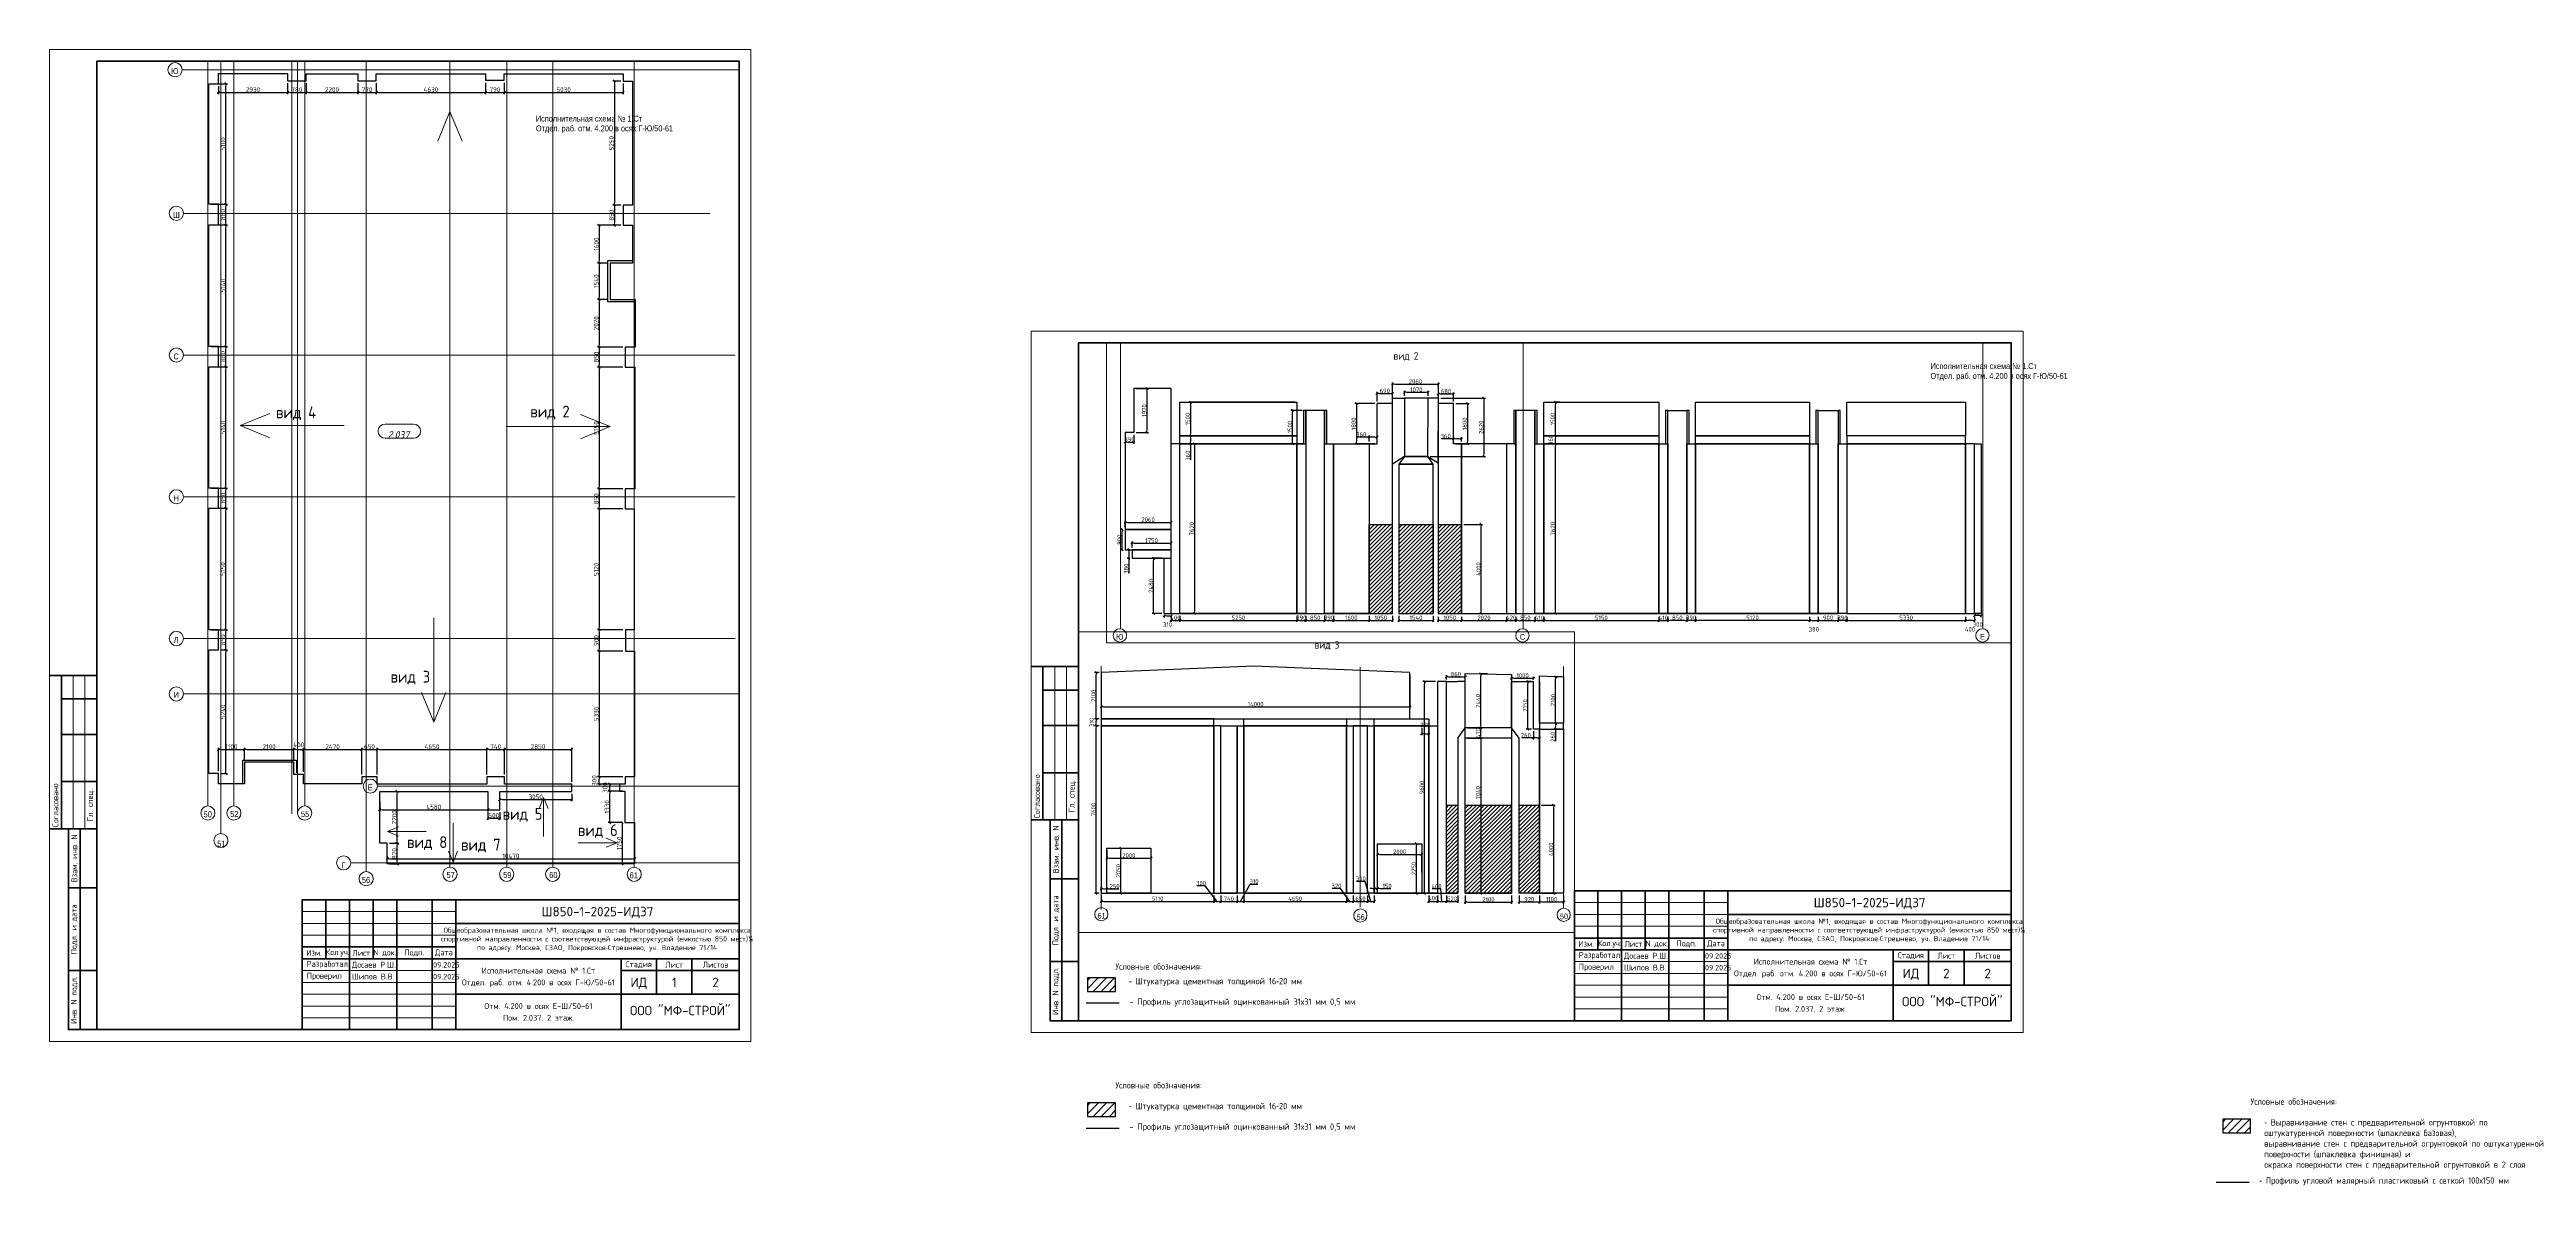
# Paper-space layout 'Step 1' of a CAD drawing. Header units: millimetres. Extents: x -1584 to -536, y -73 to 408.
# The model-space entities are those that its viewports show. They can reach past a viewport. Long polylines and large blocks are cut down to what shows.
import ezdxf
from ezdxf.enums import TextEntityAlignment as Align

# ---------------------------------------------------------------- set-up
doc = ezdxf.new("R2018")
doc.units = ezdxf.units.MM
doc.linetypes.add('50_200_ШТРИХ_1Т_ш5_п1_п1_', pattern=[1400, 1000, -200, 0, -200])
for name, color, linetype, lineweight, true_color in [('A-AREA-IDEN-1', 7, 'Continuous', 9, 0xaaaaaa), ('Оси-1', 7, 'Continuous', 20, 0xaaaaaa), ('Оси-2', 7, 'Continuous', 9, 0xaaaaaa), ('Оси-3', 7, '50_200_ШТРИХ_1Т_ш5_п1_п1_', 9, 0xaaaaaa)]:
    doc.layers.add(name, color=color, linetype=linetype, lineweight=lineweight, true_color=true_color)
doc.layers.add('ВЭ', color=7, linetype='Continuous', lineweight=15, plot=False)
for name, color, linetype, lineweight in [('Мет уголки', 5, 'Continuous', 30), ('Основные линии', 7, 'Continuous', 30), ('Размеры', 7, 'Continuous', 15), ('Таблица', 7, 'Continuous', 15)]:
    doc.layers.add(name, color=color, linetype=linetype, lineweight=lineweight)
doc.layers.add('Условные обозначения', color=90, linetype='Continuous')
doc.styles.add('Arial', font='arial.ttf', dxfattribs={"width": 0.9, "height": 500})
doc.styles.add('ISOCPEUR_I', font='isocpeui.ttf', dxfattribs={"height": 300})
doc.styles.get("Standard").update_dxf_attribs({"font": 'arial.ttf'})
doc.styles.add('СПДС', font='isocpeur.ttf', dxfattribs={"width": 0.9})
doc.dimstyles.new('Размера А3', dxfattribs={"dimtxt": 200, "dimasz": 100, "dimexe": 70, "dimexo": 100, "dimgap": 20, "dimtad": 1, "dimdec": 0, "dimrnd": 10, "dimzin": 0, "dimdsep": 46, "dimtxsty": 'СПДС', "dimblk": 'ARROWHEAD_6', "dimcen": 1, "dimclrd": 256, "dimclre": 256, "dimclrt": 256, "dimazin": 0, "dimtfac": 1, "dimtdec": 0, "dimtmove": 2, "dimatfit": 3, "dimfxl": 1, "dimtolj": 1, "dimtzin": 0, "dimarcsym": 0})

# ---------------------------------------------------------------- blocks, each defined once
blk = doc.blocks.new('*U11')
at = {"lineweight": 0}
blk.add_lwpolyline([(-292, -5), (5, -5), (5, 415), (-292, 415)], close=True, dxfattribs=at)
at = {"color": 0, "linetype": 'Continuous', "lineweight": 50}
blk.add_lwpolyline([(-272, 410), (0, 410), (0, 0), (-272, 0)], close=True, dxfattribs=at)
at = {"lineweight": 35}
for points in [[(-272, 150), (-292, 150)], [(-287, 85), (-287, 150)], [(-272, 140), (-287, 140)], [(-272, 125), (-287, 125)], [(-272, 105), (-287, 105)], [(-272, 85), (-292, 85)], [(-272, 85), (-284, 85), (-284, 0), (-272, 0)], [(-279, 0), (-279, 85)], [(-272, 60), (-284, 60)], [(-175, 55), (-175, 30)], [(-165, 55), (-165, 0)], [(-155, 55), (-155, 30)], [(-145, 55), (-145, 0)], [(-130, 55), (-130, 0)], [(-120, 55), (-120, 0)], [(-120, 45), (0, 45)], [(-185, 35), (-120, 35)], [(-272, 25), (-284, 25)], [(-185, 30), (0, 30)], [(-50, 30), (-50, 0)], [(-50, 25), (0, 25)], [(-35, 30), (-35, 15)], [(-20, 30), (-20, 15)], [(-120, 15), (0, 15)]]:
    blk.add_lwpolyline(points, dxfattribs=at)
at = {"lineweight": 18}
for points in [[(-282, 85), (-282, 150)], [(-277, 85), (-277, 150)], [(-185, 50), (-120, 50)], [(-185, 45), (-120, 45)], [(-185, 40), (-120, 40)], [(-185, 25), (-120, 25)], [(-185, 20), (-120, 20)], [(-185, 15), (-120, 15)], [(-185, 10), (-120, 10)], [(-185, 5), (-120, 5)]]:
    blk.add_lwpolyline(points, dxfattribs=at)
at = {"lineweight": 35}
blk.add_lwpolyline([(-185, 0), (0, 0), (0, 55), (-185, 55)], close=True, dxfattribs=at)
at = {"lineweight": 0}
blk.add_lwpolyline([(0, -5), (5, -5), (5, 0)], dxfattribs=at)
at = {"lineweight": -2, "char_height": 2.5, "attachment_point": 5, "rotation": 90, "style": 'СПДС'}
for s, insert, width in [('Согласовано', (-289.5, 95), 19.991), ('Гл. спец.', (-274.5, 95), 19.991), ('Взам. инв. N', (-281.5, 72.5), 24.991), ('Подл. и дата', (-281.5, 42.5), 34.991), ('Инв. N подл.', (-281.5, 12.5), 24.991)]:
    blk.add_mtext(s, dxfattribs=dict(at, insert=insert, width=width))
at = {"insert": (-119.3, 43.2), "char_height": 2.2, "attachment_point": 1, "style": 'СПДС'}
blk.add_mtext_dynamic_manual_height_columns('\\pxqc;Общеобразовательная школа №1, входящая в состав Многофункционального комплекса спортивной направленности с соответствующей инфраструктурой (емкостью 850 мест)½ \\Pпо адресу: Москва, СЗАО, Покровское‐Стрешнево, уч. Владение 71/14', width=118.293, gutter_width=0, heights=[12.8], dxfattribs=at)
at = {"lineweight": -2, "char_height": 2.5, "style": 'СПДС'}
for s, insert, width, attachment_point in [('Изм.', (-180, 32.5), 10, 5), ('Кол.уч.', (-170, 32.5), 10, 5), ('Лист', (-160, 32.5), 10, 5), ('N док.', (-150, 32.5), 10, 5), ('Подп.', (-137.5, 32.5), 15, 5), ('Дата', (-125, 32.5), 10, 5), ('Разработал', (-183.1, 27.5), 17.953, 4), ('Проверил', (-183.1, 22.5), 17.953, 4), ('Стадия', (-42.5, 27.5), 15, 5), ('Лист', (-27.5, 27.5), 15, 5), ('Листов', (-10, 27.5), 20, 5)]:
    blk.add_mtext(s, dxfattribs=dict(at, insert=insert, width=width, attachment_point=attachment_point))
at = {"lineweight": 30, "width": 0.9, "flags": 104}
blk.add_attdef('ШАПКА', text='', height=3, dxfattribs=at).set_placement((-135, 281), align=Align.MIDDLE_CENTER)
at = {"style": 'СПДС'}
for tag, height, p in [('ШИФР_ПРОЕКТА', 4, (-60, 50)), ('НАИМЕНОВАНИЕ_ОБЪЕКТА2', 2.5, (-85, 20)), ('НАИМЕНОВАНИЕ_ОБЪЕКТА', 2.5, (-85, 25)), ('СТАДИЯ', 4, (-42.5, 20)), ('ЛИСТ_первый', 4, (-27.5, 20)), ('ЛИСТОВ', 4, (-10, 20)), ('НАИМЕНОВАНИЕ_ЧЕРТЕЖА1', 2.5, (-85, 10)), ('НАИМЕНОВАНИЕ_ЧЕРТЕЖА2', 2.5, (-85, 5)), ('ОРГАНИЗАЦИЯ_РАЗРАБОТЧИК1', 4, (-25, 8.1))]:
    blk.add_attdef(tag, text='', height=height, dxfattribs=at).set_placement(p, align=Align.MIDDLE_CENTER)
for tag, p in [('РАЗРАБОТЧИК', (-164, 27.5)), ('РУК.ГРУППЫ', (-164, 22.5))]:
    blk.add_attdef(tag, text='', height=2.5, dxfattribs=at).set_placement(p, align=Align.MIDDLE_LEFT)
at = {"style": 'СПДС', "width": 0.9}
for p in [(-129.6, 26.4), (-129.6, 21.4)]:
    blk.add_attdef('ДАТА', p, '', height=2.3, dxfattribs=at)
blk = doc.blocks.new('*U10')
at = {"lineweight": 0}
blk.add_lwpolyline([(-415, -5), (5, -5), (5, 292), (-415, 292)], close=True, dxfattribs=at)
at = {"color": 0, "linetype": 'Continuous', "lineweight": 50}
blk.add_lwpolyline([(-395, 287), (0, 287), (0, 0), (-395, 0)], close=True, dxfattribs=at)
at = {"lineweight": 35}
for points in [[(-395, 150), (-415, 150)], [(-410, 85), (-410, 150)], [(-395, 140), (-410, 140)], [(-395, 125), (-410, 125)], [(-395, 105), (-410, 105)], [(-395, 85), (-415, 85)], [(-395, 85), (-407, 85), (-407, 0), (-395, 0)], [(-402, 0), (-402, 85)], [(-395, 60), (-407, 60)], [(-175, 55), (-175, 30)], [(-165, 55), (-165, 0)], [(-155, 55), (-155, 30)], [(-145, 55), (-145, 0)], [(-130, 55), (-130, 0)], [(-120, 55), (-120, 0)], [(-120, 45), (0, 45)], [(-185, 35), (-120, 35)], [(-395, 25), (-407, 25)], [(-185, 30), (0, 30)], [(-50, 30), (-50, 0)], [(-50, 25), (0, 25)], [(-35, 30), (-35, 15)], [(-20, 30), (-20, 15)], [(-120, 15), (0, 15)]]:
    blk.add_lwpolyline(points, dxfattribs=at)
at = {"lineweight": 18}
for points in [[(-405, 85), (-405, 150)], [(-400, 85), (-400, 150)], [(-185, 50), (-120, 50)], [(-185, 45), (-120, 45)], [(-185, 40), (-120, 40)], [(-185, 25), (-120, 25)], [(-185, 20), (-120, 20)], [(-185, 15), (-120, 15)], [(-185, 10), (-120, 10)], [(-185, 5), (-120, 5)]]:
    blk.add_lwpolyline(points, dxfattribs=at)
at = {"lineweight": 35}
blk.add_lwpolyline([(-185, 0), (0, 0), (0, 55), (-185, 55)], close=True, dxfattribs=at)
at = {"lineweight": 0}
blk.add_lwpolyline([(0, -5), (5, -5), (5, 0)], dxfattribs=at)
at = {"lineweight": -2, "char_height": 2.5, "attachment_point": 5, "rotation": 90, "style": 'СПДС'}
for s, insert, width in [('Согласовано', (-412.5, 95), 19.991), ('Гл. спец.', (-397.5, 95), 19.991), ('Взам. инв. N', (-404.5, 72.5), 24.991), ('Подл. и дата', (-404.5, 42.5), 34.991), ('Инв. N подл.', (-404.5, 12.5), 24.991)]:
    blk.add_mtext(s, dxfattribs=dict(at, insert=insert, width=width))
at = {"insert": (-119.3, 43.2), "char_height": 2.2, "attachment_point": 1, "style": 'СПДС'}
blk.add_mtext_dynamic_manual_height_columns('\\pxqc;Общеобразовательная школа №1, входящая в состав Многофункционального комплекса спортивной направленности с соответствующей инфраструктурой (емкостью 850 мест)½ \\Pпо адресу: Москва, СЗАО, Покровское‐Стрешнево, уч. Владение 71/14', width=118.293, gutter_width=0, heights=[12.8], dxfattribs=at)
at = {"lineweight": -2, "char_height": 2.5, "style": 'СПДС'}
for s, insert, width, attachment_point in [('Изм.', (-180, 32.5), 10, 5), ('Кол.уч.', (-170, 32.5), 10, 5), ('Лист', (-160, 32.5), 10, 5), ('N док.', (-150, 32.5), 10, 5), ('Подп.', (-137.5, 32.5), 15, 5), ('Дата', (-125, 32.5), 10, 5), ('Разработал', (-183.1, 27.5), 17.953, 4), ('Проверил', (-183.1, 22.5), 17.953, 4), ('Стадия', (-42.5, 27.5), 15, 5), ('Лист', (-27.5, 27.5), 15, 5), ('Листов', (-10, 27.5), 20, 5)]:
    blk.add_mtext(s, dxfattribs=dict(at, insert=insert, width=width, attachment_point=attachment_point))
at = {"lineweight": 30, "width": 0.9, "flags": 104}
blk.add_attdef('ШАПКА', text='', height=3, dxfattribs=at).set_placement((-135, 281), align=Align.MIDDLE_CENTER)
at = {"style": 'СПДС'}
for tag, height, p in [('ШИФР_ПРОЕКТА', 4, (-60, 50)), ('НАИМЕНОВАНИЕ_ОБЪЕКТА2', 2.5, (-85, 20)), ('НАИМЕНОВАНИЕ_ОБЪЕКТА', 2.5, (-85, 25)), ('СТАДИЯ', 4, (-42.5, 20)), ('ЛИСТ_первый', 4, (-27.5, 20)), ('ЛИСТОВ', 4, (-10, 20)), ('НАИМЕНОВАНИЕ_ЧЕРТЕЖА1', 2.5, (-85, 10)), ('НАИМЕНОВАНИЕ_ЧЕРТЕЖА2', 2.5, (-85, 5)), ('ОРГАНИЗАЦИЯ_РАЗРАБОТЧИК1', 4, (-25, 8.1))]:
    blk.add_attdef(tag, text='', height=height, dxfattribs=at).set_placement(p, align=Align.MIDDLE_CENTER)
for tag, p in [('РАЗРАБОТЧИК', (-164, 27.5)), ('РУК.ГРУППЫ', (-164, 22.5))]:
    blk.add_attdef(tag, text='', height=2.5, dxfattribs=at).set_placement(p, align=Align.MIDDLE_LEFT)
at = {"style": 'СПДС', "width": 0.9}
for p in [(-129.6, 26.4), (-129.6, 21.4)]:
    blk.add_attdef('ДАТА', p, '', height=2.3, dxfattribs=at)
blk = doc.blocks.new('Ось сетки - Круг_Ø6_00__ISO-2_5_0_9K_-17386508-АИ_План этажа Радиаторы_2')
at = {"layer": 'Оси-1'}
blk.add_circle((0, 0), 3, dxfattribs=at)
blk = doc.blocks.new('AAR_СКБ_Марка_помещения_1_5 ммп - Номер-27962133-АИ_План этажа Радиаторы_2')
at = {"layer": 'A-AREA-IDEN-1'}
for p, q in [((-2.99, 3), (3.01, 3)), ((-2.99, 0), (3.01, 0))]:
    blk.add_line(p, q, dxfattribs=at)
for centre, start, end in [((-2.99, 1.5), 90, 270), ((3.01, 1.5), 270, 90)]:
    blk.add_arc(centre, 1.5, start, end, dxfattribs=at)
blk = doc.blocks.new('ARROWHEAD_6')
at = {"color": 0, "linetype": 'Continuous'}
for p, q in [((0, 0), (-1, 0)), ((-0.5, -0.5), (0.5, 0.5))]:
    blk.add_line(p, q, dxfattribs=at)
blk = doc.blocks.new('*D278')
at = {"layer": 'Defpoints', "color": 0, "transparency": 16777216}
for p in [(87666, 97955), (89416, 98254), (89416, 97955)]:
    blk.add_point(p, dxfattribs=at)
at = {"layer": 'Размеры', "lineweight": -2, "transparency": 16777216}
for p, q in [((87666, 98055), (87666, 98324)), ((87766, 98254), (89316, 98254)), ((89416, 98055), (89416, 98324))]:
    blk.add_line(p, q, dxfattribs=at)
at = {"layer": 'Размеры', "lineweight": -2, "transparency": 16777216, "xscale": 100, "yscale": 100, "zscale": 100, "rotation": 180}
blk.add_blockref('ARROWHEAD_6', (87666, 98254), dxfattribs=at)
at = {"layer": 'Размеры', "lineweight": -2, "transparency": 16777216, "xscale": 100, "yscale": 100, "zscale": 100}
blk.add_blockref('ARROWHEAD_6', (89416, 98254), dxfattribs=at)
at = {"layer": 'Размеры', "lineweight": 15, "transparency": 16777216, "insert": (88541, 98374), "char_height": 200, "attachment_point": 5, "style": 'СПДС'}
blk.add_mtext('\\A1;1750', dxfattribs=at)
blk = doc.blocks.new('*D279')
at = {"layer": 'Defpoints', "color": 0, "transparency": 16777216}
for p in [(87356, 98855), (89416, 99182), (89416, 98855)]:
    blk.add_point(p, dxfattribs=at)
at = {"layer": 'Размеры', "lineweight": -2, "transparency": 16777216}
for p, q in [((87356, 98955), (87356, 99252)), ((87456, 99182), (89316, 99182)), ((89416, 98955), (89416, 99252))]:
    blk.add_line(p, q, dxfattribs=at)
at = {"layer": 'Размеры', "lineweight": -2, "transparency": 16777216, "xscale": 100, "yscale": 100, "zscale": 100, "rotation": 180}
blk.add_blockref('ARROWHEAD_6', (87356, 99182), dxfattribs=at)
at = {"layer": 'Размеры', "lineweight": -2, "transparency": 16777216, "xscale": 100, "yscale": 100, "zscale": 100}
blk.add_blockref('ARROWHEAD_6', (89416, 99182), dxfattribs=at)
at = {"layer": 'Размеры', "lineweight": 15, "transparency": 16777216, "insert": (88386, 99302), "char_height": 200, "attachment_point": 5, "style": 'СПДС'}
blk.add_mtext('\\A1;2060', dxfattribs=at)
blk = doc.blocks.new('*D280')
at = {"layer": 'Defpoints', "color": 0, "transparency": 16777216}
for p in [(87746, 105185), (87746, 103215), (88334, 103215)]:
    blk.add_point(p, dxfattribs=at)
at = {"layer": 'Размеры', "lineweight": -2, "transparency": 16777216}
for p, q in [((87846, 105185), (88404, 105185)), ((88334, 105085), (88334, 103315)), ((87846, 103215), (88404, 103215))]:
    blk.add_line(p, q, dxfattribs=at)
at = {"layer": 'Размеры', "lineweight": -2, "transparency": 16777216, "xscale": 100, "yscale": 100, "zscale": 100}
for p, rotation in [((88334, 105185), 90), ((88334, 103215), 270)]:
    blk.add_blockref('ARROWHEAD_6', p, dxfattribs=dict(at, rotation=rotation))
at = {"layer": 'Размеры', "lineweight": 15, "transparency": 16777216, "insert": (88214, 104200), "char_height": 200, "attachment_point": 5, "rotation": 90, "style": 'СПДС'}
blk.add_mtext('\\A1;1970', dxfattribs=at)
blk = doc.blocks.new('*D281')
at = {"layer": 'Defpoints', "color": 0, "transparency": 16777216}
for p in [(87356, 103215), (87746, 103215), (87746, 102783)]:
    blk.add_point(p, dxfattribs=at)
at = {"layer": 'Размеры', "lineweight": -2, "transparency": 16777216}
for p, q in [((87356, 103115), (87356, 102713)), ((87456, 102783), (87646, 102783)), ((87746, 103115), (87746, 102713))]:
    blk.add_line(p, q, dxfattribs=at)
at = {"layer": 'Размеры', "lineweight": -2, "transparency": 16777216, "xscale": 100, "yscale": 100, "zscale": 100, "rotation": 180}
blk.add_blockref('ARROWHEAD_6', (87356, 102783), dxfattribs=at)
at = {"layer": 'Размеры', "lineweight": -2, "transparency": 16777216, "xscale": 100, "yscale": 100, "zscale": 100}
blk.add_blockref('ARROWHEAD_6', (87746, 102783), dxfattribs=at)
at = {"layer": 'Размеры', "lineweight": 15, "transparency": 16777216, "insert": (87551, 102903), "char_height": 200, "attachment_point": 5, "style": 'СПДС'}
blk.add_mtext('\\A1;390', dxfattribs=at)
blk = doc.blocks.new('*D282')
at = {"layer": 'Defpoints', "color": 0, "transparency": 16777216}
for p in [(88632, 97570), (89106, 97570), (89106, 95090)]:
    blk.add_point(p, dxfattribs=at)
at = {"layer": 'Размеры', "lineweight": -2, "transparency": 16777216}
for p, q in [((89006, 97570), (88562, 97570)), ((88632, 95190), (88632, 97470)), ((89006, 95090), (88562, 95090))]:
    blk.add_line(p, q, dxfattribs=at)
at = {"layer": 'Размеры', "lineweight": -2, "transparency": 16777216, "xscale": 100, "yscale": 100, "zscale": 100}
for p, rotation in [((88632, 97570), 90), ((88632, 95090), 270)]:
    blk.add_blockref('ARROWHEAD_6', p, dxfattribs=dict(at, rotation=rotation))
at = {"layer": 'Размеры', "lineweight": 15, "transparency": 16777216, "insert": (88512, 96330), "char_height": 200, "attachment_point": 5, "rotation": 90, "style": 'СПДС'}
blk.add_mtext('\\A1;2480', dxfattribs=at)
blk = doc.blocks.new('*D305')
at = {"layer": 'Defpoints', "color": 0, "transparency": 16777216}
for p in [(89106, 95090), (89416, 95090), (89416, 94989)]:
    blk.add_point(p, dxfattribs=at)
at = {"layer": 'Размеры', "lineweight": -2, "transparency": 16777216}
for p, q in [((89106, 94990), (89106, 94919)), ((89206, 94989), (89316, 94989)), ((89416, 94990), (89416, 94919))]:
    blk.add_line(p, q, dxfattribs=at)
at = {"layer": 'Размеры', "lineweight": -2, "transparency": 16777216, "xscale": 100, "yscale": 100, "zscale": 100, "rotation": 180}
blk.add_blockref('ARROWHEAD_6', (89106, 94989), dxfattribs=at)
at = {"layer": 'Размеры', "lineweight": -2, "transparency": 16777216, "xscale": 100, "yscale": 100, "zscale": 100}
blk.add_blockref('ARROWHEAD_6', (89416, 94989), dxfattribs=at)
at = {"layer": 'Размеры', "lineweight": 15, "transparency": 16777216, "insert": (89261, 94589), "char_height": 200, "attachment_point": 5, "style": 'СПДС'}
blk.add_mtext('\\A1;310', dxfattribs=at)
blk = doc.blocks.new('*D306')
at = {"layer": 'Defpoints', "color": 0, "transparency": 16777216}
for p in [(89416, 95090), (89816, 95090), (89816, 94782)]:
    blk.add_point(p, dxfattribs=at)
at = {"layer": 'Размеры', "lineweight": -2, "transparency": 16777216}
for p, q in [((89416, 94990), (89416, 94712)), ((89516, 94782), (89716, 94782)), ((89816, 94990), (89816, 94712))]:
    blk.add_line(p, q, dxfattribs=at)
at = {"layer": 'Размеры', "lineweight": -2, "transparency": 16777216, "xscale": 100, "yscale": 100, "zscale": 100, "rotation": 180}
blk.add_blockref('ARROWHEAD_6', (89416, 94782), dxfattribs=at)
at = {"layer": 'Размеры', "lineweight": -2, "transparency": 16777216, "xscale": 100, "yscale": 100, "zscale": 100}
blk.add_blockref('ARROWHEAD_6', (89816, 94782), dxfattribs=at)
at = {"layer": 'Размеры', "lineweight": 15, "transparency": 16777216, "insert": (89616, 94902), "char_height": 200, "attachment_point": 5, "style": 'СПДС'}
blk.add_mtext('\\A1;400', dxfattribs=at)
blk = doc.blocks.new('*D307')
at = {"layer": 'Defpoints', "color": 0, "transparency": 16777216}
for p in [(89816, 95090), (95066, 95090), (95066, 94782)]:
    blk.add_point(p, dxfattribs=at)
at = {"layer": 'Размеры', "lineweight": -2, "transparency": 16777216}
for p, q in [((89816, 94990), (89816, 94712)), ((89916, 94782), (94966, 94782)), ((95066, 94990), (95066, 94712))]:
    blk.add_line(p, q, dxfattribs=at)
at = {"layer": 'Размеры', "lineweight": -2, "transparency": 16777216, "xscale": 100, "yscale": 100, "zscale": 100, "rotation": 180}
blk.add_blockref('ARROWHEAD_6', (89816, 94782), dxfattribs=at)
at = {"layer": 'Размеры', "lineweight": -2, "transparency": 16777216, "xscale": 100, "yscale": 100, "zscale": 100}
blk.add_blockref('ARROWHEAD_6', (95066, 94782), dxfattribs=at)
at = {"layer": 'Размеры', "lineweight": 15, "transparency": 16777216, "insert": (92441, 94902), "char_height": 200, "attachment_point": 5, "style": 'СПДС'}
blk.add_mtext('\\A1;5250', dxfattribs=at)
blk = doc.blocks.new('*D308')
at = {"layer": 'Defpoints', "color": 0, "transparency": 16777216}
for p in [(95066, 95090), (95460, 95090), (95460, 94782)]:
    blk.add_point(p, dxfattribs=at)
at = {"layer": 'Размеры', "lineweight": -2, "transparency": 16777216}
for p, q in [((95066, 94990), (95066, 94712)), ((95166, 94782), (95360, 94782)), ((95460, 94990), (95460, 94712))]:
    blk.add_line(p, q, dxfattribs=at)
at = {"layer": 'Размеры', "lineweight": -2, "transparency": 16777216, "xscale": 100, "yscale": 100, "zscale": 100, "rotation": 180}
blk.add_blockref('ARROWHEAD_6', (95066, 94782), dxfattribs=at)
at = {"layer": 'Размеры', "lineweight": -2, "transparency": 16777216, "xscale": 100, "yscale": 100, "zscale": 100}
blk.add_blockref('ARROWHEAD_6', (95460, 94782), dxfattribs=at)
at = {"layer": 'Размеры', "lineweight": 15, "transparency": 16777216, "insert": (95263, 94902), "char_height": 200, "attachment_point": 5, "style": 'СПДС'}
blk.add_mtext('\\A1;390', dxfattribs=at)
blk = doc.blocks.new('*D309')
at = {"layer": 'Defpoints', "color": 0, "transparency": 16777216}
for p in [(95460, 95090), (96310, 95090), (96310, 94782)]:
    blk.add_point(p, dxfattribs=at)
at = {"layer": 'Размеры', "lineweight": -2, "transparency": 16777216}
for p, q in [((95460, 94990), (95460, 94712)), ((95560, 94782), (96210, 94782)), ((96310, 94990), (96310, 94712))]:
    blk.add_line(p, q, dxfattribs=at)
at = {"layer": 'Размеры', "lineweight": -2, "transparency": 16777216, "xscale": 100, "yscale": 100, "zscale": 100, "rotation": 180}
blk.add_blockref('ARROWHEAD_6', (95460, 94782), dxfattribs=at)
at = {"layer": 'Размеры', "lineweight": -2, "transparency": 16777216, "xscale": 100, "yscale": 100, "zscale": 100}
blk.add_blockref('ARROWHEAD_6', (96310, 94782), dxfattribs=at)
at = {"layer": 'Размеры', "lineweight": 15, "transparency": 16777216, "insert": (95885, 94902), "char_height": 200, "attachment_point": 5, "style": 'СПДС'}
blk.add_mtext('\\A1;850', dxfattribs=at)
blk = doc.blocks.new('*D310')
at = {"layer": 'Defpoints', "color": 0, "transparency": 16777216}
for p in [(96310, 95090), (96704, 95090), (96704, 94782)]:
    blk.add_point(p, dxfattribs=at)
at = {"layer": 'Размеры', "lineweight": -2, "transparency": 16777216}
for p, q in [((96310, 94990), (96310, 94712)), ((96410, 94782), (96604, 94782)), ((96704, 94990), (96704, 94712))]:
    blk.add_line(p, q, dxfattribs=at)
at = {"layer": 'Размеры', "lineweight": -2, "transparency": 16777216, "xscale": 100, "yscale": 100, "zscale": 100, "rotation": 180}
blk.add_blockref('ARROWHEAD_6', (96310, 94782), dxfattribs=at)
at = {"layer": 'Размеры', "lineweight": -2, "transparency": 16777216, "xscale": 100, "yscale": 100, "zscale": 100}
blk.add_blockref('ARROWHEAD_6', (96704, 94782), dxfattribs=at)
at = {"layer": 'Размеры', "lineweight": 15, "transparency": 16777216, "insert": (96507, 94902), "char_height": 200, "attachment_point": 5, "style": 'СПДС'}
blk.add_mtext('\\A1;390', dxfattribs=at)
blk = doc.blocks.new('*D311')
at = {"layer": 'Defpoints', "color": 0, "transparency": 16777216}
for p in [(96704, 95090), (98304, 95090), (98304, 94782)]:
    blk.add_point(p, dxfattribs=at)
at = {"layer": 'Размеры', "lineweight": -2, "transparency": 16777216}
for p, q in [((96704, 94990), (96704, 94712)), ((96804, 94782), (98204, 94782)), ((98304, 94990), (98304, 94712))]:
    blk.add_line(p, q, dxfattribs=at)
at = {"layer": 'Размеры', "lineweight": -2, "transparency": 16777216, "xscale": 100, "yscale": 100, "zscale": 100, "rotation": 180}
blk.add_blockref('ARROWHEAD_6', (96704, 94782), dxfattribs=at)
at = {"layer": 'Размеры', "lineweight": -2, "transparency": 16777216, "xscale": 100, "yscale": 100, "zscale": 100}
blk.add_blockref('ARROWHEAD_6', (98304, 94782), dxfattribs=at)
at = {"layer": 'Размеры', "lineweight": 15, "transparency": 16777216, "insert": (97504, 94902), "char_height": 200, "attachment_point": 5, "style": 'СПДС'}
blk.add_mtext('\\A1;1600', dxfattribs=at)
blk = doc.blocks.new('*D312')
at = {"layer": 'Defpoints', "color": 0, "transparency": 16777216}
for p in [(98304, 95090), (99354, 95090), (99354, 94782)]:
    blk.add_point(p, dxfattribs=at)
at = {"layer": 'Размеры', "lineweight": -2, "transparency": 16777216}
for p, q in [((98304, 94990), (98304, 94712)), ((98404, 94782), (99254, 94782)), ((99354, 94990), (99354, 94712))]:
    blk.add_line(p, q, dxfattribs=at)
at = {"layer": 'Размеры', "lineweight": -2, "transparency": 16777216, "xscale": 100, "yscale": 100, "zscale": 100, "rotation": 180}
blk.add_blockref('ARROWHEAD_6', (98304, 94782), dxfattribs=at)
at = {"layer": 'Размеры', "lineweight": -2, "transparency": 16777216, "xscale": 100, "yscale": 100, "zscale": 100}
blk.add_blockref('ARROWHEAD_6', (99354, 94782), dxfattribs=at)
at = {"layer": 'Размеры', "lineweight": 15, "transparency": 16777216, "insert": (98829, 94902), "char_height": 200, "attachment_point": 5, "style": 'СПДС'}
blk.add_mtext('\\A1;1050', dxfattribs=at)
blk = doc.blocks.new('*D313')
at = {"layer": 'Defpoints', "color": 0, "transparency": 16777216}
for p in [(99640, 95090), (101180, 95090), (101180, 94782)]:
    blk.add_point(p, dxfattribs=at)
at = {"layer": 'Размеры', "lineweight": -2, "transparency": 16777216}
for p, q in [((99640, 94990), (99640, 94712)), ((99740, 94782), (101080, 94782)), ((101180, 94990), (101180, 94712))]:
    blk.add_line(p, q, dxfattribs=at)
at = {"layer": 'Размеры', "lineweight": -2, "transparency": 16777216, "xscale": 100, "yscale": 100, "zscale": 100, "rotation": 180}
blk.add_blockref('ARROWHEAD_6', (99640, 94782), dxfattribs=at)
at = {"layer": 'Размеры', "lineweight": -2, "transparency": 16777216, "xscale": 100, "yscale": 100, "zscale": 100}
blk.add_blockref('ARROWHEAD_6', (101180, 94782), dxfattribs=at)
at = {"layer": 'Размеры', "lineweight": 15, "transparency": 16777216, "insert": (100410, 94902), "char_height": 200, "attachment_point": 5, "style": 'СПДС'}
blk.add_mtext('\\A1;1540', dxfattribs=at)
blk = doc.blocks.new('*D236')
at = {"layer": 'Defpoints', "color": 0, "transparency": 16777216}
for p in [(125473, 95042), (125473, 95000), (125773, 95042)]:
    blk.add_point(p, dxfattribs=at)
at = {"layer": 'Размеры', "lineweight": -2, "transparency": 16777216}
for p, q in [((125473, 94942), (125473, 94930)), ((125673, 95000), (125573, 95000)), ((125773, 94942), (125773, 94930))]:
    blk.add_line(p, q, dxfattribs=at)
at = {"layer": 'Размеры', "lineweight": -2, "transparency": 16777216, "xscale": 100, "yscale": 100, "zscale": 100, "rotation": 180}
blk.add_blockref('ARROWHEAD_6', (125473, 95000), dxfattribs=at)
at = {"layer": 'Размеры', "lineweight": -2, "transparency": 16777216, "xscale": 100, "yscale": 100, "zscale": 100}
blk.add_blockref('ARROWHEAD_6', (125773, 95000), dxfattribs=at)
at = {"layer": 'Размеры', "lineweight": 15, "transparency": 16777216, "insert": (125623, 94600), "char_height": 200, "attachment_point": 5, "style": 'СПДС'}
blk.add_mtext('\\A1;300', dxfattribs=at)
blk = doc.blocks.new('*D237')
at = {"layer": 'Defpoints', "color": 0, "transparency": 16777216}
for p in [(125073, 95042), (125073, 94782), (125473, 95042)]:
    blk.add_point(p, dxfattribs=at)
at = {"layer": 'Размеры', "lineweight": -2, "transparency": 16777216}
for p, q in [((125073, 94942), (125073, 94712)), ((125373, 94782), (125173, 94782)), ((125473, 94942), (125473, 94712))]:
    blk.add_line(p, q, dxfattribs=at)
at = {"layer": 'Размеры', "lineweight": -2, "transparency": 16777216, "xscale": 100, "yscale": 100, "zscale": 100, "rotation": 180}
blk.add_blockref('ARROWHEAD_6', (125073, 94782), dxfattribs=at)
at = {"layer": 'Размеры', "lineweight": -2, "transparency": 16777216, "xscale": 100, "yscale": 100, "zscale": 100}
blk.add_blockref('ARROWHEAD_6', (125473, 94782), dxfattribs=at)
at = {"layer": 'Размеры', "lineweight": 15, "transparency": 16777216, "insert": (125273, 94382), "char_height": 200, "attachment_point": 5, "style": 'СПДС'}
blk.add_mtext('\\A1;400', dxfattribs=at)
blk = doc.blocks.new('*D238')
at = {"layer": 'Defpoints', "color": 0, "transparency": 16777216}
for p in [(119743, 95042), (125073, 95042), (125073, 94782)]:
    blk.add_point(p, dxfattribs=at)
at = {"layer": 'Размеры', "lineweight": -2, "transparency": 16777216}
for p, q in [((119743, 94942), (119743, 94712)), ((119843, 94782), (124973, 94782)), ((125073, 94942), (125073, 94712))]:
    blk.add_line(p, q, dxfattribs=at)
at = {"layer": 'Размеры', "lineweight": -2, "transparency": 16777216, "xscale": 100, "yscale": 100, "zscale": 100, "rotation": 180}
blk.add_blockref('ARROWHEAD_6', (119743, 94782), dxfattribs=at)
at = {"layer": 'Размеры', "lineweight": -2, "transparency": 16777216, "xscale": 100, "yscale": 100, "zscale": 100}
blk.add_blockref('ARROWHEAD_6', (125073, 94782), dxfattribs=at)
at = {"layer": 'Размеры', "lineweight": 15, "transparency": 16777216, "insert": (122408, 94902), "char_height": 200, "attachment_point": 5, "style": 'СПДС'}
blk.add_mtext('\\A1;5330', dxfattribs=at)
blk = doc.blocks.new('*D239')
at = {"layer": 'Defpoints', "color": 0, "transparency": 16777216}
for p in [(119353, 95042), (119353, 94782), (119743, 95042)]:
    blk.add_point(p, dxfattribs=at)
at = {"layer": 'Размеры', "lineweight": -2, "transparency": 16777216}
for p, q in [((119353, 94942), (119353, 94712)), ((119643, 94782), (119453, 94782)), ((119743, 94942), (119743, 94712))]:
    blk.add_line(p, q, dxfattribs=at)
at = {"layer": 'Размеры', "lineweight": -2, "transparency": 16777216, "xscale": 100, "yscale": 100, "zscale": 100, "rotation": 180}
blk.add_blockref('ARROWHEAD_6', (119353, 94782), dxfattribs=at)
at = {"layer": 'Размеры', "lineweight": -2, "transparency": 16777216, "xscale": 100, "yscale": 100, "zscale": 100}
blk.add_blockref('ARROWHEAD_6', (119743, 94782), dxfattribs=at)
at = {"layer": 'Размеры', "lineweight": 15, "transparency": 16777216, "insert": (119548, 94902), "char_height": 200, "attachment_point": 5, "style": 'СПДС'}
blk.add_mtext('\\A1;390', dxfattribs=at)
blk = doc.blocks.new('*D240')
at = {"layer": 'Defpoints', "color": 0, "transparency": 16777216}
for p in [(118453, 95042), (119353, 95042), (119353, 94782)]:
    blk.add_point(p, dxfattribs=at)
at = {"layer": 'Размеры', "lineweight": -2, "transparency": 16777216}
for p, q in [((118453, 94942), (118453, 94712)), ((118553, 94782), (119253, 94782)), ((119353, 94942), (119353, 94712))]:
    blk.add_line(p, q, dxfattribs=at)
at = {"layer": 'Размеры', "lineweight": -2, "transparency": 16777216, "xscale": 100, "yscale": 100, "zscale": 100, "rotation": 180}
blk.add_blockref('ARROWHEAD_6', (118453, 94782), dxfattribs=at)
at = {"layer": 'Размеры', "lineweight": -2, "transparency": 16777216, "xscale": 100, "yscale": 100, "zscale": 100}
blk.add_blockref('ARROWHEAD_6', (119353, 94782), dxfattribs=at)
at = {"layer": 'Размеры', "lineweight": 15, "transparency": 16777216, "insert": (118903, 94902), "char_height": 200, "attachment_point": 5, "style": 'СПДС'}
blk.add_mtext('\\A1;900', dxfattribs=at)
blk = doc.blocks.new('*D241')
at = {"layer": 'Defpoints', "color": 0, "transparency": 16777216}
for p in [(118073, 95042), (118453, 95042), (118453, 94782)]:
    blk.add_point(p, dxfattribs=at)
at = {"layer": 'Размеры', "lineweight": -2, "transparency": 16777216}
for p, q in [((118073, 94942), (118073, 94712)), ((118173, 94782), (118353, 94782)), ((118453, 94942), (118453, 94712))]:
    blk.add_line(p, q, dxfattribs=at)
at = {"layer": 'Размеры', "lineweight": -2, "transparency": 16777216, "xscale": 100, "yscale": 100, "zscale": 100, "rotation": 180}
blk.add_blockref('ARROWHEAD_6', (118073, 94782), dxfattribs=at)
at = {"layer": 'Размеры', "lineweight": -2, "transparency": 16777216, "xscale": 100, "yscale": 100, "zscale": 100}
blk.add_blockref('ARROWHEAD_6', (118453, 94782), dxfattribs=at)
at = {"layer": 'Размеры', "lineweight": 15, "transparency": 16777216, "insert": (118263, 94382), "char_height": 200, "attachment_point": 5, "style": 'СПДС'}
blk.add_mtext('\\A1;380', dxfattribs=at)
blk = doc.blocks.new('*D242')
at = {"layer": 'Defpoints', "color": 0, "transparency": 16777216}
for p in [(112953, 95042), (112953, 94782), (118073, 95042)]:
    blk.add_point(p, dxfattribs=at)
at = {"layer": 'Размеры', "lineweight": -2, "transparency": 16777216}
for p, q in [((112953, 94942), (112953, 94712)), ((117973, 94782), (113053, 94782)), ((118073, 94942), (118073, 94712))]:
    blk.add_line(p, q, dxfattribs=at)
at = {"layer": 'Размеры', "lineweight": -2, "transparency": 16777216, "xscale": 100, "yscale": 100, "zscale": 100, "rotation": 180}
blk.add_blockref('ARROWHEAD_6', (112953, 94782), dxfattribs=at)
at = {"layer": 'Размеры', "lineweight": -2, "transparency": 16777216, "xscale": 100, "yscale": 100, "zscale": 100}
blk.add_blockref('ARROWHEAD_6', (118073, 94782), dxfattribs=at)
at = {"layer": 'Размеры', "lineweight": 15, "transparency": 16777216, "insert": (115513, 94902), "char_height": 200, "attachment_point": 5, "style": 'СПДС'}
blk.add_mtext('\\A1;5120', dxfattribs=at)
blk = doc.blocks.new('*D243')
at = {"layer": 'Defpoints', "color": 0, "transparency": 16777216}
for p in [(112563, 95042), (112563, 94782), (112953, 95042)]:
    blk.add_point(p, dxfattribs=at)
at = {"layer": 'Размеры', "lineweight": -2, "transparency": 16777216}
for p, q in [((112563, 94942), (112563, 94712)), ((112853, 94782), (112663, 94782)), ((112953, 94942), (112953, 94712))]:
    blk.add_line(p, q, dxfattribs=at)
at = {"layer": 'Размеры', "lineweight": -2, "transparency": 16777216, "xscale": 100, "yscale": 100, "zscale": 100, "rotation": 180}
blk.add_blockref('ARROWHEAD_6', (112563, 94782), dxfattribs=at)
at = {"layer": 'Размеры', "lineweight": -2, "transparency": 16777216, "xscale": 100, "yscale": 100, "zscale": 100}
blk.add_blockref('ARROWHEAD_6', (112953, 94782), dxfattribs=at)
at = {"layer": 'Размеры', "lineweight": 15, "transparency": 16777216, "insert": (112758, 94902), "char_height": 200, "attachment_point": 5, "style": 'СПДС'}
blk.add_mtext('\\A1;390', dxfattribs=at)
blk = doc.blocks.new('*D244')
at = {"layer": 'Defpoints', "color": 0, "transparency": 16777216}
for p in [(111713, 95042), (111713, 94782), (112563, 95042)]:
    blk.add_point(p, dxfattribs=at)
at = {"layer": 'Размеры', "lineweight": -2, "transparency": 16777216}
for p, q in [((111713, 94942), (111713, 94712)), ((112463, 94782), (111813, 94782)), ((112563, 94942), (112563, 94712))]:
    blk.add_line(p, q, dxfattribs=at)
at = {"layer": 'Размеры', "lineweight": -2, "transparency": 16777216, "xscale": 100, "yscale": 100, "zscale": 100, "rotation": 180}
blk.add_blockref('ARROWHEAD_6', (111713, 94782), dxfattribs=at)
at = {"layer": 'Размеры', "lineweight": -2, "transparency": 16777216, "xscale": 100, "yscale": 100, "zscale": 100}
blk.add_blockref('ARROWHEAD_6', (112563, 94782), dxfattribs=at)
at = {"layer": 'Размеры', "lineweight": 15, "transparency": 16777216, "insert": (112138, 94902), "char_height": 200, "attachment_point": 5, "style": 'СПДС'}
blk.add_mtext('\\A1;850', dxfattribs=at)
blk = doc.blocks.new('*D245')
at = {"layer": 'Defpoints', "color": 0, "transparency": 16777216}
for p in [(111303, 95042), (111713, 95042), (111713, 94782)]:
    blk.add_point(p, dxfattribs=at)
at = {"layer": 'Размеры', "lineweight": -2, "transparency": 16777216}
for p, q in [((111303, 94942), (111303, 94712)), ((111403, 94782), (111613, 94782)), ((111713, 94942), (111713, 94712))]:
    blk.add_line(p, q, dxfattribs=at)
at = {"layer": 'Размеры', "lineweight": -2, "transparency": 16777216, "xscale": 100, "yscale": 100, "zscale": 100, "rotation": 180}
blk.add_blockref('ARROWHEAD_6', (111303, 94782), dxfattribs=at)
at = {"layer": 'Размеры', "lineweight": -2, "transparency": 16777216, "xscale": 100, "yscale": 100, "zscale": 100}
blk.add_blockref('ARROWHEAD_6', (111713, 94782), dxfattribs=at)
at = {"layer": 'Размеры', "lineweight": 15, "transparency": 16777216, "insert": (111508, 94902), "char_height": 200, "attachment_point": 5, "style": 'СПДС'}
blk.add_mtext('\\A1;410', dxfattribs=at)
blk = doc.blocks.new('*D246')
at = {"layer": 'Defpoints', "color": 0, "transparency": 16777216}
for p in [(106153, 95042), (111303, 95042), (111303, 94782)]:
    blk.add_point(p, dxfattribs=at)
at = {"layer": 'Размеры', "lineweight": -2, "transparency": 16777216}
for p, q in [((106153, 94942), (106153, 94712)), ((106253, 94782), (111203, 94782)), ((111303, 94942), (111303, 94712))]:
    blk.add_line(p, q, dxfattribs=at)
at = {"layer": 'Размеры', "lineweight": -2, "transparency": 16777216, "xscale": 100, "yscale": 100, "zscale": 100, "rotation": 180}
blk.add_blockref('ARROWHEAD_6', (106153, 94782), dxfattribs=at)
at = {"layer": 'Размеры', "lineweight": -2, "transparency": 16777216, "xscale": 100, "yscale": 100, "zscale": 100}
blk.add_blockref('ARROWHEAD_6', (111303, 94782), dxfattribs=at)
at = {"layer": 'Размеры', "lineweight": 15, "transparency": 16777216, "insert": (108728, 94902), "char_height": 200, "attachment_point": 5, "style": 'СПДС'}
blk.add_mtext('\\A1;5150', dxfattribs=at)
blk = doc.blocks.new('*D247')
at = {"layer": 'Defpoints', "color": 0, "transparency": 16777216}
for p in [(105743, 95042), (106153, 95042), (106153, 94782)]:
    blk.add_point(p, dxfattribs=at)
at = {"layer": 'Размеры', "lineweight": -2, "transparency": 16777216}
for p, q in [((105743, 94942), (105743, 94712)), ((105843, 94782), (106053, 94782)), ((106153, 94942), (106153, 94712))]:
    blk.add_line(p, q, dxfattribs=at)
at = {"layer": 'Размеры', "lineweight": -2, "transparency": 16777216, "xscale": 100, "yscale": 100, "zscale": 100, "rotation": 180}
blk.add_blockref('ARROWHEAD_6', (105743, 94782), dxfattribs=at)
at = {"layer": 'Размеры', "lineweight": -2, "transparency": 16777216, "xscale": 100, "yscale": 100, "zscale": 100}
blk.add_blockref('ARROWHEAD_6', (106153, 94782), dxfattribs=at)
at = {"layer": 'Размеры', "lineweight": 15, "transparency": 16777216, "insert": (105948, 94902), "char_height": 200, "attachment_point": 5, "style": 'СПДС'}
blk.add_mtext('\\A1;410', dxfattribs=at)
blk = doc.blocks.new('*D248')
at = {"layer": 'Defpoints', "color": 0, "transparency": 16777216}
for p in [(104893, 95042), (105743, 95042), (105743, 94782)]:
    blk.add_point(p, dxfattribs=at)
at = {"layer": 'Размеры', "lineweight": -2, "transparency": 16777216}
for p, q in [((104893, 94942), (104893, 94712)), ((104993, 94782), (105643, 94782)), ((105743, 94942), (105743, 94712))]:
    blk.add_line(p, q, dxfattribs=at)
at = {"layer": 'Размеры', "lineweight": -2, "transparency": 16777216, "xscale": 100, "yscale": 100, "zscale": 100, "rotation": 180}
blk.add_blockref('ARROWHEAD_6', (104893, 94782), dxfattribs=at)
at = {"layer": 'Размеры', "lineweight": -2, "transparency": 16777216, "xscale": 100, "yscale": 100, "zscale": 100}
blk.add_blockref('ARROWHEAD_6', (105743, 94782), dxfattribs=at)
at = {"layer": 'Размеры', "lineweight": 15, "transparency": 16777216, "insert": (105318, 94902), "char_height": 200, "attachment_point": 5, "style": 'СПДС'}
blk.add_mtext('\\A1;850', dxfattribs=at)
blk = doc.blocks.new('*D249')
at = {"layer": 'Defpoints', "color": 0, "transparency": 16777216}
for p in [(104473, 95042), (104893, 95042), (104893, 94782)]:
    blk.add_point(p, dxfattribs=at)
at = {"layer": 'Размеры', "lineweight": -2, "transparency": 16777216}
for p, q in [((104473, 94942), (104473, 94712)), ((104573, 94782), (104793, 94782)), ((104893, 94942), (104893, 94712))]:
    blk.add_line(p, q, dxfattribs=at)
at = {"layer": 'Размеры', "lineweight": -2, "transparency": 16777216, "xscale": 100, "yscale": 100, "zscale": 100, "rotation": 180}
blk.add_blockref('ARROWHEAD_6', (104473, 94782), dxfattribs=at)
at = {"layer": 'Размеры', "lineweight": -2, "transparency": 16777216, "xscale": 100, "yscale": 100, "zscale": 100}
blk.add_blockref('ARROWHEAD_6', (104893, 94782), dxfattribs=at)
at = {"layer": 'Размеры', "lineweight": 15, "transparency": 16777216, "insert": (104683, 94902), "char_height": 200, "attachment_point": 5, "style": 'СПДС'}
blk.add_mtext('\\A1;420', dxfattribs=at)
blk = doc.blocks.new('*D250')
at = {"layer": 'Defpoints', "color": 0, "transparency": 16777216}
for p in [(101403, 95042), (102453, 95042), (102453, 94782)]:
    blk.add_point(p, dxfattribs=at)
at = {"layer": 'Размеры', "lineweight": -2, "transparency": 16777216}
for p, q in [((101403, 94942), (101403, 94712)), ((101503, 94782), (102353, 94782)), ((102453, 94942), (102453, 94712))]:
    blk.add_line(p, q, dxfattribs=at)
at = {"layer": 'Размеры', "lineweight": -2, "transparency": 16777216, "xscale": 100, "yscale": 100, "zscale": 100, "rotation": 180}
blk.add_blockref('ARROWHEAD_6', (101403, 94782), dxfattribs=at)
at = {"layer": 'Размеры', "lineweight": -2, "transparency": 16777216, "xscale": 100, "yscale": 100, "zscale": 100}
blk.add_blockref('ARROWHEAD_6', (102453, 94782), dxfattribs=at)
at = {"layer": 'Размеры', "lineweight": 15, "transparency": 16777216, "insert": (101928, 94902), "char_height": 200, "attachment_point": 5, "style": 'СПДС'}
blk.add_mtext('\\A1;1050', dxfattribs=at)
blk = doc.blocks.new('*D251')
at = {"layer": 'Defpoints', "color": 0, "transparency": 16777216}
for p in [(102453, 95042), (104473, 95042), (104473, 94782)]:
    blk.add_point(p, dxfattribs=at)
at = {"layer": 'Размеры', "lineweight": -2, "transparency": 16777216}
for p, q in [((102453, 94942), (102453, 94712)), ((102553, 94782), (104373, 94782)), ((104473, 94942), (104473, 94712))]:
    blk.add_line(p, q, dxfattribs=at)
at = {"layer": 'Размеры', "lineweight": -2, "transparency": 16777216, "xscale": 100, "yscale": 100, "zscale": 100, "rotation": 180}
blk.add_blockref('ARROWHEAD_6', (102453, 94782), dxfattribs=at)
at = {"layer": 'Размеры', "lineweight": -2, "transparency": 16777216, "xscale": 100, "yscale": 100, "zscale": 100}
blk.add_blockref('ARROWHEAD_6', (104473, 94782), dxfattribs=at)
at = {"layer": 'Размеры', "lineweight": 15, "transparency": 16777216, "insert": (103463, 94902), "char_height": 200, "attachment_point": 5, "style": 'СПДС'}
blk.add_mtext('\\A1;2020', dxfattribs=at)
blk = doc.blocks.new('*D252')
at = {"layer": 'Defpoints', "color": 0, "transparency": 16777216}
for p in [(94868, 104210), (95410, 104210), (95460, 102705)]:
    blk.add_point(p, dxfattribs=at)
at = {"layer": 'Размеры', "lineweight": -2, "transparency": 16777216}
for p, q in [((95310, 104210), (94798, 104210)), ((94868, 102805), (94868, 104110)), ((95360, 102705), (94798, 102705))]:
    blk.add_line(p, q, dxfattribs=at)
at = {"layer": 'Размеры', "lineweight": -2, "transparency": 16777216, "xscale": 100, "yscale": 100, "zscale": 100}
for p, rotation in [((94868, 104210), 90), ((94868, 102705), 270)]:
    blk.add_blockref('ARROWHEAD_6', p, dxfattribs=dict(at, rotation=rotation))
at = {"layer": 'Размеры', "lineweight": 15, "transparency": 16777216, "insert": (94748, 103457), "char_height": 200, "attachment_point": 5, "rotation": 90, "style": 'СПДС'}
blk.add_mtext('\\A1;1500', dxfattribs=at)
blk = doc.blocks.new('*D314')
at = {"layer": 'Defpoints', "color": 0, "transparency": 16777216}
for p in [(102093, 104510), (102093, 102705), (102722, 102705)]:
    blk.add_point(p, dxfattribs=at)
at = {"layer": 'Размеры', "lineweight": -2, "transparency": 16777216}
for p, q in [((102193, 104510), (102792, 104510)), ((102722, 104410), (102722, 102805)), ((102193, 102705), (102792, 102705))]:
    blk.add_line(p, q, dxfattribs=at)
at = {"layer": 'Размеры', "lineweight": -2, "transparency": 16777216, "xscale": 100, "yscale": 100, "zscale": 100}
for p, rotation in [((102722, 104510), 90), ((102722, 102705), 270)]:
    blk.add_blockref('ARROWHEAD_6', p, dxfattribs=dict(at, rotation=rotation))
at = {"layer": 'Размеры', "lineweight": 15, "transparency": 16777216, "insert": (102602, 103607), "char_height": 200, "attachment_point": 5, "rotation": 90, "style": 'СПДС'}
blk.add_mtext('\\A1;1800', dxfattribs=at)
blk = doc.blocks.new('*D315')
at = {"layer": 'Defpoints', "color": 0, "transparency": 16777216}
for p in [(101417, 104757), (100945, 102140), (103459, 102140)]:
    blk.add_point(p, dxfattribs=at)
at = {"layer": 'Размеры', "lineweight": -2, "transparency": 16777216}
for p, q in [((101517, 104757), (103529, 104757)), ((103459, 104657), (103459, 102240)), ((101045, 102140), (103529, 102140))]:
    blk.add_line(p, q, dxfattribs=at)
at = {"layer": 'Размеры', "lineweight": -2, "transparency": 16777216, "xscale": 100, "yscale": 100, "zscale": 100}
for p, rotation in [((103459, 104757), 90), ((103459, 102140), 270)]:
    blk.add_blockref('ARROWHEAD_6', p, dxfattribs=dict(at, rotation=rotation))
at = {"layer": 'Размеры', "lineweight": 15, "transparency": 16777216, "insert": (103339, 103449), "char_height": 200, "attachment_point": 5, "rotation": 90, "style": 'СПДС'}
blk.add_mtext('\\A1;2620', dxfattribs=at)
blk = doc.blocks.new('*D316')
at = {"layer": 'Defpoints', "color": 0, "transparency": 16777216}
for p in [(101417, 105386), (99354, 104757), (101417, 104757)]:
    blk.add_point(p, dxfattribs=at)
at = {"layer": 'Размеры', "lineweight": -2, "transparency": 16777216}
for p, q in [((99354, 104857), (99354, 105456)), ((99454, 105386), (101317, 105386)), ((101417, 104857), (101417, 105456))]:
    blk.add_line(p, q, dxfattribs=at)
at = {"layer": 'Размеры', "lineweight": -2, "transparency": 16777216, "xscale": 100, "yscale": 100, "zscale": 100, "rotation": 180}
blk.add_blockref('ARROWHEAD_6', (99354, 105386), dxfattribs=at)
at = {"layer": 'Размеры', "lineweight": -2, "transparency": 16777216, "xscale": 100, "yscale": 100, "zscale": 100}
blk.add_blockref('ARROWHEAD_6', (101417, 105386), dxfattribs=at)
at = {"layer": 'Размеры', "lineweight": 15, "transparency": 16777216, "insert": (100386, 105506), "char_height": 200, "attachment_point": 5, "style": 'СПДС'}
blk.add_mtext('\\A1;2060', dxfattribs=at)
blk = doc.blocks.new('*D317')
at = {"layer": 'Defpoints', "color": 0, "transparency": 16777216}
for p in [(100958, 105018), (99893, 104757), (100958, 104763)]:
    blk.add_point(p, dxfattribs=at)
at = {"layer": 'Размеры', "lineweight": -2, "transparency": 16777216}
for p, q in [((99893, 104857), (99893, 105088)), ((99993, 105018), (100858, 105018)), ((100958, 104863), (100958, 105088))]:
    blk.add_line(p, q, dxfattribs=at)
at = {"layer": 'Размеры', "lineweight": -2, "transparency": 16777216, "xscale": 100, "yscale": 100, "zscale": 100, "rotation": 180}
blk.add_blockref('ARROWHEAD_6', (99893, 105018), dxfattribs=at)
at = {"layer": 'Размеры', "lineweight": -2, "transparency": 16777216, "xscale": 100, "yscale": 100, "zscale": 100}
blk.add_blockref('ARROWHEAD_6', (100958, 105018), dxfattribs=at)
at = {"layer": 'Размеры', "lineweight": 15, "transparency": 16777216, "insert": (100425, 105138), "char_height": 200, "attachment_point": 5, "style": 'СПДС'}
blk.add_mtext('\\A1;1070', dxfattribs=at)
blk = doc.blocks.new('*D318')
at = {"layer": 'Defpoints', "color": 0, "transparency": 16777216}
for p in [(102093, 104946), (101415, 104510), (102093, 104510)]:
    blk.add_point(p, dxfattribs=at)
at = {"layer": 'Размеры', "lineweight": -2, "transparency": 16777216}
for p, q in [((101415, 104610), (101415, 105016)), ((101515, 104946), (101993, 104946)), ((102093, 104610), (102093, 105016))]:
    blk.add_line(p, q, dxfattribs=at)
at = {"layer": 'Размеры', "lineweight": -2, "transparency": 16777216, "xscale": 100, "yscale": 100, "zscale": 100, "rotation": 180}
blk.add_blockref('ARROWHEAD_6', (101415, 104946), dxfattribs=at)
at = {"layer": 'Размеры', "lineweight": -2, "transparency": 16777216, "xscale": 100, "yscale": 100, "zscale": 100}
blk.add_blockref('ARROWHEAD_6', (102093, 104946), dxfattribs=at)
at = {"layer": 'Размеры', "lineweight": 15, "transparency": 16777216, "insert": (101754, 105066), "char_height": 200, "attachment_point": 5, "style": 'СПДС'}
blk.add_mtext('\\A1;680', dxfattribs=at)
blk = doc.blocks.new('*D319')
at = {"layer": 'Defpoints', "color": 0, "transparency": 16777216}
for p in [(99354, 104964), (98664, 104510), (99354, 104510)]:
    blk.add_point(p, dxfattribs=at)
at = {"layer": 'Размеры', "lineweight": -2, "transparency": 16777216}
for p, q in [((98664, 104610), (98664, 105034)), ((98764, 104964), (99254, 104964)), ((99354, 104610), (99354, 105034))]:
    blk.add_line(p, q, dxfattribs=at)
at = {"layer": 'Размеры', "lineweight": -2, "transparency": 16777216, "xscale": 100, "yscale": 100, "zscale": 100, "rotation": 180}
blk.add_blockref('ARROWHEAD_6', (98664, 104964), dxfattribs=at)
at = {"layer": 'Размеры', "lineweight": -2, "transparency": 16777216, "xscale": 100, "yscale": 100, "zscale": 100}
blk.add_blockref('ARROWHEAD_6', (99354, 104964), dxfattribs=at)
at = {"layer": 'Размеры', "lineweight": 15, "transparency": 16777216, "insert": (99009, 105084), "char_height": 200, "attachment_point": 5, "style": 'СПДС'}
blk.add_mtext('\\A1;690', dxfattribs=at)
blk = doc.blocks.new('*D341')
at = {"layer": 'Defpoints', "color": 0, "transparency": 16777216}
for p in [(98664, 104510), (97733, 102705), (98664, 102705)]:
    blk.add_point(p, dxfattribs=at)
at = {"layer": 'Размеры', "lineweight": -2, "transparency": 16777216}
for p, q in [((98564, 104510), (97663, 104510)), ((97733, 104410), (97733, 102805)), ((98564, 102705), (97663, 102705))]:
    blk.add_line(p, q, dxfattribs=at)
at = {"layer": 'Размеры', "lineweight": -2, "transparency": 16777216, "xscale": 100, "yscale": 100, "zscale": 100}
for p, rotation in [((97733, 104510), 90), ((97733, 102705), 270)]:
    blk.add_blockref('ARROWHEAD_6', p, dxfattribs=dict(at, rotation=rotation))
at = {"layer": 'Размеры', "lineweight": 15, "transparency": 16777216, "insert": (97613, 103607), "char_height": 200, "attachment_point": 5, "rotation": 90, "style": 'СПДС'}
blk.add_mtext('\\A1;1800', dxfattribs=at)
blk = doc.blocks.new('*D342')
at = {"layer": 'Defpoints', "color": 0, "transparency": 16777216}
for p in [(98664, 103013), (98304, 102705), (98664, 102705)]:
    blk.add_point(p, dxfattribs=at)
at = {"layer": 'Размеры', "lineweight": -2, "transparency": 16777216}
for p, q in [((98304, 103013), (97762, 103013)), ((98304, 102805), (98304, 103083)), ((98564, 103013), (98404, 103013)), ((98664, 102805), (98664, 103083))]:
    blk.add_line(p, q, dxfattribs=at)
at = {"layer": 'Размеры', "lineweight": -2, "transparency": 16777216, "xscale": 100, "yscale": 100, "zscale": 100, "rotation": 180}
blk.add_blockref('ARROWHEAD_6', (98304, 103013), dxfattribs=at)
at = {"layer": 'Размеры', "lineweight": -2, "transparency": 16777216, "xscale": 100, "yscale": 100, "zscale": 100}
blk.add_blockref('ARROWHEAD_6', (98664, 103013), dxfattribs=at)
at = {"layer": 'Размеры', "lineweight": 15, "transparency": 16777216, "insert": (97953, 103133), "char_height": 200, "attachment_point": 5, "style": 'СПДС'}
blk.add_mtext('\\A1;360', dxfattribs=at)
blk = doc.blocks.new('*D343')
at = {"layer": 'Defpoints', "color": 0, "transparency": 16777216}
for p in [(102093, 102933), (102093, 102705), (102453, 102705)]:
    blk.add_point(p, dxfattribs=at)
at = {"layer": 'Размеры', "lineweight": -2, "transparency": 16777216}
for p, q in [((102093, 102933), (101551, 102933)), ((102093, 102805), (102093, 103003)), ((102353, 102933), (102193, 102933)), ((102453, 102805), (102453, 103003))]:
    blk.add_line(p, q, dxfattribs=at)
at = {"layer": 'Размеры', "lineweight": -2, "transparency": 16777216, "xscale": 100, "yscale": 100, "zscale": 100, "rotation": 180}
blk.add_blockref('ARROWHEAD_6', (102093, 102933), dxfattribs=at)
at = {"layer": 'Размеры', "lineweight": -2, "transparency": 16777216, "xscale": 100, "yscale": 100, "zscale": 100}
blk.add_blockref('ARROWHEAD_6', (102453, 102933), dxfattribs=at)
at = {"layer": 'Размеры', "lineweight": 15, "transparency": 16777216, "insert": (101742, 103053), "char_height": 200, "attachment_point": 5, "style": 'СПДС'}
blk.add_mtext('\\A1;360', dxfattribs=at)
blk = doc.blocks.new('*D344')
at = {"layer": 'Defpoints', "color": 0, "transparency": 16777216}
for p in [(95066, 103065), (90288, 102705), (95066, 102705)]:
    blk.add_point(p, dxfattribs=at)
at = {"layer": 'Размеры', "lineweight": -2, "transparency": 16777216}
for p, q in [((94966, 103065), (90218, 103065)), ((90288, 102965), (90288, 102805)), ((94966, 102705), (90218, 102705)), ((90288, 102705), (90288, 101986))]:
    blk.add_line(p, q, dxfattribs=at)
at = {"layer": 'Размеры', "lineweight": -2, "transparency": 16777216, "xscale": 100, "yscale": 100, "zscale": 100}
for p, rotation in [((90288, 103065), 90), ((90288, 102705), 270)]:
    blk.add_blockref('ARROWHEAD_6', p, dxfattribs=dict(at, rotation=rotation))
at = {"layer": 'Размеры', "lineweight": 15, "transparency": 16777216, "insert": (90168, 102177), "char_height": 200, "attachment_point": 5, "rotation": 90, "style": 'СПДС'}
blk.add_mtext('\\A1;360', dxfattribs=at)
blk = doc.blocks.new('*D345')
at = {"layer": 'Defpoints', "color": 0, "transparency": 16777216}
for p in [(95066, 104570), (90288, 103065), (95066, 103065)]:
    blk.add_point(p, dxfattribs=at)
at = {"layer": 'Размеры', "lineweight": -2, "transparency": 16777216}
for p, q in [((94966, 104570), (90218, 104570)), ((90288, 104470), (90288, 103165)), ((94966, 103065), (90218, 103065))]:
    blk.add_line(p, q, dxfattribs=at)
at = {"layer": 'Размеры', "lineweight": -2, "transparency": 16777216, "xscale": 100, "yscale": 100, "zscale": 100}
for p, rotation in [((90288, 104570), 90), ((90288, 103065), 270)]:
    blk.add_blockref('ARROWHEAD_6', p, dxfattribs=dict(at, rotation=rotation))
at = {"layer": 'Размеры', "lineweight": 15, "transparency": 16777216, "insert": (90168, 103817), "char_height": 200, "attachment_point": 5, "rotation": 90, "style": 'СПДС'}
blk.add_mtext('\\A1;1500', dxfattribs=at)
blk = doc.blocks.new('*D346')
at = {"layer": 'Defpoints', "color": 0, "transparency": 16777216}
for p in [(89816, 102705), (89816, 95090), (90464, 95090)]:
    blk.add_point(p, dxfattribs=at)
at = {"layer": 'Размеры', "lineweight": -2, "transparency": 16777216}
for p, q in [((89916, 102705), (90534, 102705)), ((90464, 102605), (90464, 95190)), ((89916, 95090), (90534, 95090))]:
    blk.add_line(p, q, dxfattribs=at)
at = {"layer": 'Размеры', "lineweight": -2, "transparency": 16777216, "xscale": 100, "yscale": 100, "zscale": 100}
for p, rotation in [((90464, 102705), 90), ((90464, 95090), 270)]:
    blk.add_blockref('ARROWHEAD_6', p, dxfattribs=dict(at, rotation=rotation))
at = {"layer": 'Размеры', "lineweight": 15, "transparency": 16777216, "insert": (90344, 98897), "char_height": 200, "attachment_point": 5, "rotation": 90, "style": 'СПДС'}
blk.add_mtext('\\A1;7620', dxfattribs=at)
blk = doc.blocks.new('*D347')
at = {"layer": 'Defpoints', "color": 0, "transparency": 16777216}
for p in [(136745, 97140), (137382, 97140), (136745, 95090)]:
    blk.add_point(p, dxfattribs=at)
at = {"layer": 'Размеры', "lineweight": -2, "transparency": 16777216}
for p, q in [((136845, 97140), (137452, 97140)), ((137382, 95190), (137382, 97040)), ((136845, 95090), (137452, 95090))]:
    blk.add_line(p, q, dxfattribs=at)
at = {"layer": 'Размеры', "lineweight": -2, "transparency": 16777216, "xscale": 100, "yscale": 100, "zscale": 100}
for p, rotation in [((137382, 97140), 90), ((137382, 95090), 270)]:
    blk.add_blockref('ARROWHEAD_6', p, dxfattribs=dict(at, rotation=rotation))
at = {"layer": 'Размеры', "lineweight": 15, "transparency": 16777216, "insert": (137262, 96115), "char_height": 200, "attachment_point": 5, "rotation": 90, "style": 'СПДС'}
blk.add_mtext('\\A1;2050', dxfattribs=at)
blk = doc.blocks.new('*D348')
at = {"layer": 'Defpoints', "color": 0, "transparency": 16777216}
for p in [(136745, 97140), (138745, 97140), (138745, 96688)]:
    blk.add_point(p, dxfattribs=at)
at = {"layer": 'Размеры', "lineweight": -2, "transparency": 16777216}
for p, q in [((136745, 97040), (136745, 96618)), ((136845, 96688), (138645, 96688)), ((138745, 97040), (138745, 96618))]:
    blk.add_line(p, q, dxfattribs=at)
at = {"layer": 'Размеры', "lineweight": -2, "transparency": 16777216, "xscale": 100, "yscale": 100, "zscale": 100, "rotation": 180}
blk.add_blockref('ARROWHEAD_6', (136745, 96688), dxfattribs=at)
at = {"layer": 'Размеры', "lineweight": -2, "transparency": 16777216, "xscale": 100, "yscale": 100, "zscale": 100}
blk.add_blockref('ARROWHEAD_6', (138745, 96688), dxfattribs=at)
at = {"layer": 'Размеры', "lineweight": 15, "transparency": 16777216, "insert": (137745, 96808), "char_height": 200, "attachment_point": 5, "style": 'СПДС'}
blk.add_mtext('\\A1;2000', dxfattribs=at)
blk = doc.blocks.new('*D349')
at = {"layer": 'Defpoints', "color": 0, "transparency": 16777216}
for p in [(136495, 95090), (136745, 95293), (136745, 95090)]:
    blk.add_point(p, dxfattribs=at)
at = {"layer": 'Размеры', "lineweight": -2, "transparency": 16777216}
for p, q in [((136495, 95190), (136495, 95363)), ((136595, 95293), (136645, 95293)), ((136745, 95190), (136745, 95363)), ((136745, 95293), (137289, 95293))]:
    blk.add_line(p, q, dxfattribs=at)
at = {"layer": 'Размеры', "lineweight": -2, "transparency": 16777216, "xscale": 100, "yscale": 100, "zscale": 100, "rotation": 180}
blk.add_blockref('ARROWHEAD_6', (136495, 95293), dxfattribs=at)
at = {"layer": 'Размеры', "lineweight": -2, "transparency": 16777216, "xscale": 100, "yscale": 100, "zscale": 100}
blk.add_blockref('ARROWHEAD_6', (136745, 95293), dxfattribs=at)
at = {"layer": 'Размеры', "lineweight": 15, "transparency": 16777216, "insert": (137098, 95413), "char_height": 200, "attachment_point": 5, "style": 'СПДС'}
blk.add_mtext('\\A1;250', dxfattribs=at)
blk = doc.blocks.new('*D332')
at = {"layer": 'Defpoints', "color": 0, "transparency": 16777216}
for p in [(136260, 102690), (136495, 102690), (136495, 95090)]:
    blk.add_point(p, dxfattribs=at)
at = {"layer": 'Размеры', "lineweight": -2, "transparency": 16777216}
for p, q in [((136395, 102690), (136190, 102690)), ((136260, 95190), (136260, 102590)), ((136395, 95090), (136190, 95090))]:
    blk.add_line(p, q, dxfattribs=at)
at = {"layer": 'Размеры', "lineweight": -2, "transparency": 16777216, "xscale": 100, "yscale": 100, "zscale": 100}
for p, rotation in [((136260, 102690), 90), ((136260, 95090), 270)]:
    blk.add_blockref('ARROWHEAD_6', p, dxfattribs=dict(at, rotation=rotation))
at = {"layer": 'Размеры', "lineweight": 15, "transparency": 16777216, "insert": (136140, 98890), "char_height": 200, "attachment_point": 5, "rotation": 90, "style": 'СПДС'}
blk.add_mtext('\\A1;7600', dxfattribs=at)
blk = doc.blocks.new('*D333')
at = {"layer": 'Defpoints', "color": 0, "transparency": 16777216}
for p in [(136260, 103000), (136495, 103000), (136495, 102690)]:
    blk.add_point(p, dxfattribs=at)
at = {"layer": 'Размеры', "lineweight": -2, "transparency": 16777216}
for p, q in [((136395, 103000), (136190, 103000)), ((136260, 102790), (136260, 102900)), ((136395, 102690), (136190, 102690))]:
    blk.add_line(p, q, dxfattribs=at)
at = {"layer": 'Размеры', "lineweight": -2, "transparency": 16777216, "xscale": 100, "yscale": 100, "zscale": 100}
for p, rotation in [((136260, 103000), 90), ((136260, 102690), 270)]:
    blk.add_blockref('ARROWHEAD_6', p, dxfattribs=dict(at, rotation=rotation))
at = {"layer": 'Размеры', "lineweight": 15, "transparency": 16777216, "insert": (136060, 102845), "char_height": 200, "attachment_point": 5, "rotation": 90, "style": 'СПДС'}
blk.add_mtext('\\A1;310', dxfattribs=at)
blk = doc.blocks.new('*D334')
at = {"layer": 'Defpoints', "color": 0, "transparency": 16777216}
for p in [(136260, 105100), (136495, 105100), (136495, 103000)]:
    blk.add_point(p, dxfattribs=at)
at = {"layer": 'Размеры', "lineweight": -2, "transparency": 16777216}
for p, q in [((136395, 105100), (136190, 105100)), ((136260, 103100), (136260, 105000)), ((136395, 103000), (136190, 103000))]:
    blk.add_line(p, q, dxfattribs=at)
at = {"layer": 'Размеры', "lineweight": -2, "transparency": 16777216, "xscale": 100, "yscale": 100, "zscale": 100}
for p, rotation in [((136260, 105100), 90), ((136260, 103000), 270)]:
    blk.add_blockref('ARROWHEAD_6', p, dxfattribs=dict(at, rotation=rotation))
at = {"layer": 'Размеры', "lineweight": 15, "transparency": 16777216, "insert": (136140, 104050), "char_height": 200, "attachment_point": 5, "rotation": 90, "style": 'СПДС'}
blk.add_mtext('\\A1;2100', dxfattribs=at)
blk = doc.blocks.new('*D335')
at = {"layer": 'Defpoints', "color": 0, "transparency": 16777216}
for p in [(136495, 95090), (141605, 95090), (141605, 94726)]:
    blk.add_point(p, dxfattribs=at)
at = {"layer": 'Размеры', "lineweight": -2, "transparency": 16777216}
for p, q in [((136495, 94990), (136495, 94656)), ((136595, 94726), (141505, 94726)), ((141605, 94990), (141605, 94656))]:
    blk.add_line(p, q, dxfattribs=at)
at = {"layer": 'Размеры', "lineweight": -2, "transparency": 16777216, "xscale": 100, "yscale": 100, "zscale": 100, "rotation": 180}
blk.add_blockref('ARROWHEAD_6', (136495, 94726), dxfattribs=at)
at = {"layer": 'Размеры', "lineweight": -2, "transparency": 16777216, "xscale": 100, "yscale": 100, "zscale": 100}
blk.add_blockref('ARROWHEAD_6', (141605, 94726), dxfattribs=at)
at = {"layer": 'Размеры', "lineweight": 15, "transparency": 16777216, "insert": (139050, 94846), "char_height": 200, "attachment_point": 5, "style": 'СПДС'}
blk.add_mtext('\\A1;5110', dxfattribs=at)
blk = doc.blocks.new('*D336')
at = {"layer": 'Defpoints', "color": 0, "transparency": 16777216}
for p in [(141605, 95090), (141910, 95090), (141910, 94726)]:
    blk.add_point(p, dxfattribs=at)
at = {"layer": 'Размеры', "lineweight": -2, "transparency": 16777216}
for p, q in [((141211, 95432), (140829, 95432)), ((141757, 94726), (141211, 95432)), ((141605, 94990), (141605, 94656)), ((141705, 94726), (141810, 94726)), ((141910, 94990), (141910, 94656))]:
    blk.add_line(p, q, dxfattribs=at)
at = {"layer": 'Размеры', "lineweight": -2, "transparency": 16777216, "xscale": 100, "yscale": 100, "zscale": 100, "rotation": 180}
blk.add_blockref('ARROWHEAD_6', (141605, 94726), dxfattribs=at)
at = {"layer": 'Размеры', "lineweight": -2, "transparency": 16777216, "xscale": 100, "yscale": 100, "zscale": 100}
blk.add_blockref('ARROWHEAD_6', (141910, 94726), dxfattribs=at)
at = {"layer": 'Размеры', "lineweight": 15, "transparency": 16777216, "insert": (141020, 95552), "char_height": 200, "attachment_point": 5, "style": 'СПДС'}
blk.add_mtext('\\A1;300', dxfattribs=at)
blk = doc.blocks.new('*D337')
at = {"layer": 'Defpoints', "color": 0, "transparency": 16777216}
for p in [(141910, 95090), (142650, 95090), (142650, 94726)]:
    blk.add_point(p, dxfattribs=at)
at = {"layer": 'Размеры', "lineweight": -2, "transparency": 16777216}
for p, q in [((141910, 94990), (141910, 94656)), ((142010, 94726), (142550, 94726)), ((142650, 94990), (142650, 94656))]:
    blk.add_line(p, q, dxfattribs=at)
at = {"layer": 'Размеры', "lineweight": -2, "transparency": 16777216, "xscale": 100, "yscale": 100, "zscale": 100, "rotation": 180}
blk.add_blockref('ARROWHEAD_6', (141910, 94726), dxfattribs=at)
at = {"layer": 'Размеры', "lineweight": -2, "transparency": 16777216, "xscale": 100, "yscale": 100, "zscale": 100}
blk.add_blockref('ARROWHEAD_6', (142650, 94726), dxfattribs=at)
at = {"layer": 'Размеры', "lineweight": 15, "transparency": 16777216, "insert": (142280, 94846), "char_height": 200, "attachment_point": 5, "style": 'СПДС'}
blk.add_mtext('\\A1;740', dxfattribs=at)
blk = doc.blocks.new('*D338')
at = {"layer": 'Defpoints', "color": 0, "transparency": 16777216}
for p in [(142650, 95090), (142960, 95090), (142960, 94726)]:
    blk.add_point(p, dxfattribs=at)
at = {"layer": 'Размеры', "lineweight": -2, "transparency": 16777216}
for p, q in [((142805, 94726), (143250, 95511)), ((143250, 95511), (143596, 95511)), ((142650, 94990), (142650, 94656)), ((142750, 94726), (142860, 94726)), ((142960, 94990), (142960, 94656))]:
    blk.add_line(p, q, dxfattribs=at)
at = {"layer": 'Размеры', "lineweight": -2, "transparency": 16777216, "xscale": 100, "yscale": 100, "zscale": 100, "rotation": 180}
blk.add_blockref('ARROWHEAD_6', (142650, 94726), dxfattribs=at)
at = {"layer": 'Размеры', "lineweight": -2, "transparency": 16777216, "xscale": 100, "yscale": 100, "zscale": 100}
blk.add_blockref('ARROWHEAD_6', (142960, 94726), dxfattribs=at)
at = {"layer": 'Размеры', "lineweight": 15, "transparency": 16777216, "insert": (143423, 95631), "char_height": 200, "attachment_point": 5, "style": 'СПДС'}
blk.add_mtext('\\A1;310', dxfattribs=at)
blk = doc.blocks.new('*D339')
at = {"layer": 'Defpoints', "color": 0, "transparency": 16777216}
for p in [(142960, 95090), (147610, 95090), (147610, 94726)]:
    blk.add_point(p, dxfattribs=at)
at = {"layer": 'Размеры', "lineweight": -2, "transparency": 16777216}
for p, q in [((142960, 94990), (142960, 94656)), ((143060, 94726), (147510, 94726)), ((147610, 94990), (147610, 94656))]:
    blk.add_line(p, q, dxfattribs=at)
at = {"layer": 'Размеры', "lineweight": -2, "transparency": 16777216, "xscale": 100, "yscale": 100, "zscale": 100, "rotation": 180}
blk.add_blockref('ARROWHEAD_6', (142960, 94726), dxfattribs=at)
at = {"layer": 'Размеры', "lineweight": -2, "transparency": 16777216, "xscale": 100, "yscale": 100, "zscale": 100}
blk.add_blockref('ARROWHEAD_6', (147610, 94726), dxfattribs=at)
at = {"layer": 'Размеры', "lineweight": 15, "transparency": 16777216, "insert": (145285, 94846), "char_height": 200, "attachment_point": 5, "style": 'СПДС'}
blk.add_mtext('\\A1;4650', dxfattribs=at)
blk = doc.blocks.new('*D340')
at = {"layer": 'Defpoints', "color": 0, "transparency": 16777216}
for p in [(147610, 95090), (147925, 95090), (147925, 94726)]:
    blk.add_point(p, dxfattribs=at)
at = {"layer": 'Размеры', "lineweight": -2, "transparency": 16777216}
for p, q in [((147350, 95306), (146968, 95306)), ((147767, 94726), (147350, 95306)), ((147610, 94990), (147610, 94656)), ((147710, 94726), (147825, 94726)), ((147925, 94990), (147925, 94656))]:
    blk.add_line(p, q, dxfattribs=at)
at = {"layer": 'Размеры', "lineweight": -2, "transparency": 16777216, "xscale": 100, "yscale": 100, "zscale": 100, "rotation": 180}
blk.add_blockref('ARROWHEAD_6', (147610, 94726), dxfattribs=at)
at = {"layer": 'Размеры', "lineweight": -2, "transparency": 16777216, "xscale": 100, "yscale": 100, "zscale": 100}
blk.add_blockref('ARROWHEAD_6', (147925, 94726), dxfattribs=at)
at = {"layer": 'Размеры', "lineweight": 15, "transparency": 16777216, "insert": (147159, 95426), "char_height": 200, "attachment_point": 5, "style": 'СПДС'}
blk.add_mtext('\\A1;320', dxfattribs=at)
blk = doc.blocks.new('*D350')
at = {"layer": 'Defpoints', "color": 0, "transparency": 16777216}
for p in [(147925, 95090), (148575, 95090), (148575, 94726)]:
    blk.add_point(p, dxfattribs=at)
at = {"layer": 'Размеры', "lineweight": -2, "transparency": 16777216}
for p, q in [((147925, 94990), (147925, 94656)), ((148025, 94726), (148475, 94726)), ((148575, 94990), (148575, 94656))]:
    blk.add_line(p, q, dxfattribs=at)
at = {"layer": 'Размеры', "lineweight": -2, "transparency": 16777216, "xscale": 100, "yscale": 100, "zscale": 100, "rotation": 180}
blk.add_blockref('ARROWHEAD_6', (147925, 94726), dxfattribs=at)
at = {"layer": 'Размеры', "lineweight": -2, "transparency": 16777216, "xscale": 100, "yscale": 100, "zscale": 100}
blk.add_blockref('ARROWHEAD_6', (148575, 94726), dxfattribs=at)
at = {"layer": 'Размеры', "lineweight": 15, "transparency": 16777216, "insert": (148250, 94846), "char_height": 200, "attachment_point": 5, "style": 'СПДС'}
blk.add_mtext('\\A1;650', dxfattribs=at)
blk = doc.blocks.new('*D351')
at = {"layer": 'Defpoints', "color": 0, "transparency": 16777216}
for p in [(148575, 95090), (148875, 95090), (148875, 94726)]:
    blk.add_point(p, dxfattribs=at)
at = {"layer": 'Размеры', "lineweight": -2, "transparency": 16777216}
for p, q in [((148456, 95633), (148074, 95633)), ((148725, 94726), (148456, 95633)), ((148575, 94990), (148575, 94656)), ((148675, 94726), (148775, 94726)), ((148875, 94990), (148875, 94656))]:
    blk.add_line(p, q, dxfattribs=at)
at = {"layer": 'Размеры', "lineweight": -2, "transparency": 16777216, "xscale": 100, "yscale": 100, "zscale": 100, "rotation": 180}
blk.add_blockref('ARROWHEAD_6', (148575, 94726), dxfattribs=at)
at = {"layer": 'Размеры', "lineweight": -2, "transparency": 16777216, "xscale": 100, "yscale": 100, "zscale": 100}
blk.add_blockref('ARROWHEAD_6', (148875, 94726), dxfattribs=at)
at = {"layer": 'Размеры', "lineweight": 15, "transparency": 16777216, "insert": (148265, 95753), "char_height": 200, "attachment_point": 5, "style": 'СПДС'}
blk.add_mtext('\\A1;300', dxfattribs=at)
blk = doc.blocks.new('*D352')
at = {"layer": 'Defpoints', "color": 0, "transparency": 16777216}
for p in [(148875, 95090), (149025, 95304), (149025, 95090)]:
    blk.add_point(p, dxfattribs=at)
at = {"layer": 'Размеры', "lineweight": -2, "transparency": 16777216}
for p, q in [((148775, 95304), (148675, 95304)), ((148875, 95190), (148875, 95374)), ((148875, 95304), (149025, 95304)), ((149025, 95190), (149025, 95374)), ((149125, 95304), (149632, 95304))]:
    blk.add_line(p, q, dxfattribs=at)
at = {"layer": 'Размеры', "lineweight": -2, "transparency": 16777216, "xscale": 100, "yscale": 100, "zscale": 100}
blk.add_blockref('ARROWHEAD_6', (148875, 95304), dxfattribs=at)
at = {"layer": 'Размеры', "lineweight": -2, "transparency": 16777216, "xscale": 100, "yscale": 100, "zscale": 100, "rotation": 180}
blk.add_blockref('ARROWHEAD_6', (149025, 95304), dxfattribs=at)
at = {"layer": 'Размеры', "lineweight": 15, "transparency": 16777216, "insert": (149459, 95424), "char_height": 200, "attachment_point": 5, "style": 'СПДС'}
blk.add_mtext('\\A1;150', dxfattribs=at)
blk = doc.blocks.new('*D353')
at = {"layer": 'Defpoints', "color": 0, "transparency": 16777216}
for p in [(151025, 96858), (149025, 95945), (151025, 95945)]:
    blk.add_point(p, dxfattribs=at)
at = {"layer": 'Размеры', "lineweight": -2, "transparency": 16777216}
for p, q in [((149025, 96045), (149025, 96928)), ((149125, 96858), (150925, 96858)), ((151025, 96045), (151025, 96928))]:
    blk.add_line(p, q, dxfattribs=at)
at = {"layer": 'Размеры', "lineweight": -2, "transparency": 16777216, "xscale": 100, "yscale": 100, "zscale": 100, "rotation": 180}
blk.add_blockref('ARROWHEAD_6', (149025, 96858), dxfattribs=at)
at = {"layer": 'Размеры', "lineweight": -2, "transparency": 16777216, "xscale": 100, "yscale": 100, "zscale": 100}
blk.add_blockref('ARROWHEAD_6', (151025, 96858), dxfattribs=at)
at = {"layer": 'Размеры', "lineweight": 15, "transparency": 16777216, "insert": (150025, 96978), "char_height": 200, "attachment_point": 5, "style": 'СПДС'}
blk.add_mtext('\\A1;2000', dxfattribs=at)
blk = doc.blocks.new('*D354')
at = {"layer": 'Defpoints', "color": 0, "transparency": 16777216}
for p in [(150786, 97340), (150798, 97340), (150798, 95090)]:
    blk.add_point(p, dxfattribs=at)
at = {"layer": 'Размеры', "lineweight": -2, "transparency": 16777216}
for p, q in [((150698, 97340), (150716, 97340)), ((150786, 95190), (150786, 97240)), ((150698, 95090), (150716, 95090))]:
    blk.add_line(p, q, dxfattribs=at)
at = {"layer": 'Размеры', "lineweight": -2, "transparency": 16777216, "xscale": 100, "yscale": 100, "zscale": 100}
for p, rotation in [((150786, 97340), 90), ((150786, 95090), 270)]:
    blk.add_blockref('ARROWHEAD_6', p, dxfattribs=dict(at, rotation=rotation))
at = {"layer": 'Размеры', "lineweight": 15, "transparency": 16777216, "insert": (150666, 96215), "char_height": 200, "attachment_point": 5, "rotation": 90, "style": 'СПДС'}
blk.add_mtext('\\A1;2250', dxfattribs=at)
blk = doc.blocks.new('*D355')
at = {"layer": 'Defpoints', "color": 0, "transparency": 16777216}
for p in [(151025, 102690), (151345, 102326), (151345, 95090)]:
    blk.add_point(p, dxfattribs=at)
at = {"layer": 'Размеры', "lineweight": -2, "transparency": 16777216}
for p, q in [((151025, 102590), (151025, 102256)), ((151125, 102326), (151245, 102326)), ((151345, 95190), (151345, 102396))]:
    blk.add_line(p, q, dxfattribs=at)
at = {"layer": 'Размеры', "lineweight": -2, "transparency": 16777216, "xscale": 100, "yscale": 100, "zscale": 100, "rotation": 180}
blk.add_blockref('ARROWHEAD_6', (151025, 102326), dxfattribs=at)
at = {"layer": 'Размеры', "lineweight": -2, "transparency": 16777216, "xscale": 100, "yscale": 100, "zscale": 100}
blk.add_blockref('ARROWHEAD_6', (151345, 102326), dxfattribs=at)
at = {"layer": 'Размеры', "lineweight": 15, "transparency": 16777216, "insert": (151185, 102726), "char_height": 200, "attachment_point": 5, "style": 'СПДС'}
blk.add_mtext('\\A1;320', dxfattribs=at)
blk = doc.blocks.new('*D356')
at = {"layer": 'Defpoints', "color": 0, "transparency": 16777216}
for p in [(151345, 95090), (151745, 95090), (151745, 94726)]:
    blk.add_point(p, dxfattribs=at)
at = {"layer": 'Размеры', "lineweight": -2, "transparency": 16777216}
for p, q in [((151345, 94990), (151345, 94656)), ((151445, 94726), (151645, 94726)), ((151745, 94990), (151745, 94656))]:
    blk.add_line(p, q, dxfattribs=at)
at = {"layer": 'Размеры', "lineweight": -2, "transparency": 16777216, "xscale": 100, "yscale": 100, "zscale": 100, "rotation": 180}
blk.add_blockref('ARROWHEAD_6', (151345, 94726), dxfattribs=at)
at = {"layer": 'Размеры', "lineweight": -2, "transparency": 16777216, "xscale": 100, "yscale": 100, "zscale": 100}
blk.add_blockref('ARROWHEAD_6', (151745, 94726), dxfattribs=at)
at = {"layer": 'Размеры', "lineweight": 15, "transparency": 16777216, "insert": (151545, 94868), "char_height": 200, "attachment_point": 5, "style": 'СПДС'}
blk.add_mtext('\\A1;400', dxfattribs=at)
blk = doc.blocks.new('*D357')
at = {"layer": 'Defpoints', "color": 0, "transparency": 16777216}
for p in [(151745, 95090), (152145, 95090), (152145, 94726)]:
    blk.add_point(p, dxfattribs=at)
at = {"layer": 'Размеры', "lineweight": -2, "transparency": 16777216}
for p, q in [((151899, 95288), (151499, 95288)), ((151745, 94990), (151745, 94656)), ((151845, 94726), (152045, 94726)), ((151945, 94726), (151899, 95288)), ((152145, 94990), (152145, 94656))]:
    blk.add_line(p, q, dxfattribs=at)
at = {"layer": 'Размеры', "lineweight": -2, "transparency": 16777216, "xscale": 100, "yscale": 100, "zscale": 100, "rotation": 180}
blk.add_blockref('ARROWHEAD_6', (151745, 94726), dxfattribs=at)
at = {"layer": 'Размеры', "lineweight": -2, "transparency": 16777216, "xscale": 100, "yscale": 100, "zscale": 100}
blk.add_blockref('ARROWHEAD_6', (152145, 94726), dxfattribs=at)
at = {"layer": 'Размеры', "lineweight": 15, "transparency": 16777216, "insert": (151699, 95408), "char_height": 200, "attachment_point": 5, "style": 'СПДС'}
blk.add_mtext('\\A1;400', dxfattribs=at)
blk = doc.blocks.new('*D358')
at = {"layer": 'Defpoints', "color": 0, "transparency": 16777216}
for p in [(152145, 95090), (152665, 95090), (152665, 94726)]:
    blk.add_point(p, dxfattribs=at)
at = {"layer": 'Размеры', "lineweight": -2, "transparency": 16777216}
for p, q in [((152145, 94990), (152145, 94656)), ((152245, 94726), (152565, 94726)), ((152665, 94990), (152665, 94656))]:
    blk.add_line(p, q, dxfattribs=at)
at = {"layer": 'Размеры', "lineweight": -2, "transparency": 16777216, "xscale": 100, "yscale": 100, "zscale": 100, "rotation": 180}
blk.add_blockref('ARROWHEAD_6', (152145, 94726), dxfattribs=at)
at = {"layer": 'Размеры', "lineweight": -2, "transparency": 16777216, "xscale": 100, "yscale": 100, "zscale": 100}
blk.add_blockref('ARROWHEAD_6', (152665, 94726), dxfattribs=at)
at = {"layer": 'Размеры', "lineweight": 15, "transparency": 16777216, "insert": (152405, 94846), "char_height": 200, "attachment_point": 5, "style": 'СПДС'}
blk.add_mtext('\\A1;520', dxfattribs=at)
blk = doc.blocks.new('*D326')
at = {"layer": 'Defpoints', "color": 0, "transparency": 16777216}
for p in [(136495, 105100), (150495, 105100), (150495, 103548)]:
    blk.add_point(p, dxfattribs=at)
at = {"layer": 'Размеры', "lineweight": -2, "transparency": 16777216}
for p, q in [((136495, 105000), (136495, 103478)), ((150495, 105000), (150495, 103478)), ((136595, 103548), (150395, 103548))]:
    blk.add_line(p, q, dxfattribs=at)
at = {"layer": 'Размеры', "lineweight": -2, "transparency": 16777216, "xscale": 100, "yscale": 100, "zscale": 100, "rotation": 180}
blk.add_blockref('ARROWHEAD_6', (136495, 103548), dxfattribs=at)
at = {"layer": 'Размеры', "lineweight": -2, "transparency": 16777216, "xscale": 100, "yscale": 100, "zscale": 100}
blk.add_blockref('ARROWHEAD_6', (150495, 103548), dxfattribs=at)
at = {"layer": 'Размеры', "lineweight": 15, "transparency": 16777216, "insert": (143495, 103668), "char_height": 200, "attachment_point": 5, "style": 'СПДС'}
blk.add_mtext('\\A1;14000', dxfattribs=at)
blk = doc.blocks.new('*D327')
at = {"layer": 'Defpoints', "color": 0, "transparency": 16777216}
for p in [(151152, 104690), (151745, 104690), (151745, 95090)]:
    blk.add_point(p, dxfattribs=at)
at = {"layer": 'Размеры', "lineweight": -2, "transparency": 16777216}
for p, q in [((151645, 104690), (151082, 104690)), ((151152, 95190), (151152, 104590)), ((151645, 95090), (151082, 95090))]:
    blk.add_line(p, q, dxfattribs=at)
at = {"layer": 'Размеры', "lineweight": -2, "transparency": 16777216, "xscale": 100, "yscale": 100, "zscale": 100}
for p, rotation in [((151152, 104690), 90), ((151152, 95090), 270)]:
    blk.add_blockref('ARROWHEAD_6', p, dxfattribs=dict(at, rotation=rotation))
at = {"layer": 'Размеры', "lineweight": 15, "transparency": 16777216, "insert": (151032, 99890), "char_height": 200, "attachment_point": 5, "rotation": 90, "style": 'СПДС'}
blk.add_mtext('\\A1;9600', dxfattribs=at)
blk = doc.blocks.new('*D328')
at = {"layer": 'Defpoints', "color": 0, "transparency": 16777216}
for p in [(153004, 95090), (155104, 95090), (155104, 94691)]:
    blk.add_point(p, dxfattribs=at)
at = {"layer": 'Размеры', "lineweight": -2, "transparency": 16777216}
for p, q in [((153004, 94990), (153004, 94621)), ((153104, 94691), (155004, 94691)), ((155104, 94990), (155104, 94621))]:
    blk.add_line(p, q, dxfattribs=at)
at = {"layer": 'Размеры', "lineweight": -2, "transparency": 16777216, "xscale": 100, "yscale": 100, "zscale": 100, "rotation": 180}
blk.add_blockref('ARROWHEAD_6', (153004, 94691), dxfattribs=at)
at = {"layer": 'Размеры', "lineweight": -2, "transparency": 16777216, "xscale": 100, "yscale": 100, "zscale": 100}
blk.add_blockref('ARROWHEAD_6', (155104, 94691), dxfattribs=at)
at = {"layer": 'Размеры', "lineweight": 15, "transparency": 16777216, "insert": (154054, 94811), "char_height": 200, "attachment_point": 5, "style": 'СПДС'}
blk.add_mtext('\\A1;2100', dxfattribs=at)
blk = doc.blocks.new('*D329')
at = {"layer": 'Defpoints', "color": 0, "transparency": 16777216}
for p in [(153004, 104911), (152145, 104690), (153004, 104690)]:
    blk.add_point(p, dxfattribs=at)
at = {"layer": 'Размеры', "lineweight": -2, "transparency": 16777216}
for p, q in [((152145, 104790), (152145, 104981)), ((152245, 104911), (152904, 104911)), ((153004, 104790), (153004, 104981))]:
    blk.add_line(p, q, dxfattribs=at)
at = {"layer": 'Размеры', "lineweight": -2, "transparency": 16777216, "xscale": 100, "yscale": 100, "zscale": 100, "rotation": 180}
blk.add_blockref('ARROWHEAD_6', (152145, 104911), dxfattribs=at)
at = {"layer": 'Размеры', "lineweight": -2, "transparency": 16777216, "xscale": 100, "yscale": 100, "zscale": 100}
blk.add_blockref('ARROWHEAD_6', (153004, 104911), dxfattribs=at)
at = {"layer": 'Размеры', "lineweight": 15, "transparency": 16777216, "insert": (152574, 105031), "char_height": 200, "attachment_point": 5, "style": 'СПДС'}
blk.add_mtext('\\A1;860', dxfattribs=at)
blk = doc.blocks.new('*D330')
at = {"layer": 'Defpoints', "color": 0, "transparency": 16777216}
for p in [(153004, 102597), (153004, 102125), (153702, 102597)]:
    blk.add_point(p, dxfattribs=at)
at = {"layer": 'Размеры', "lineweight": -2, "transparency": 16777216}
for p, q in [((153104, 102597), (153772, 102597)), ((153104, 102125), (153772, 102125)), ((153702, 102225), (153702, 102497))]:
    blk.add_line(p, q, dxfattribs=at)
at = {"layer": 'Размеры', "lineweight": -2, "transparency": 16777216, "xscale": 100, "yscale": 100, "zscale": 100}
for p, rotation in [((153702, 102597), 90), ((153702, 102125), 270)]:
    blk.add_blockref('ARROWHEAD_6', p, dxfattribs=dict(at, rotation=rotation))
at = {"layer": 'Размеры', "lineweight": 15, "transparency": 16777216, "insert": (153582, 102361), "char_height": 200, "attachment_point": 5, "rotation": 90, "style": 'СПДС'}
blk.add_mtext('\\A1;470', dxfattribs=at)
blk = doc.blocks.new('*D331')
at = {"layer": 'Defpoints', "color": 0, "transparency": 16777216}
for p in [(155104, 104690), (156104, 104844), (156104, 104690)]:
    blk.add_point(p, dxfattribs=at)
at = {"layer": 'Размеры', "lineweight": -2, "transparency": 16777216}
for p, q in [((155104, 104790), (155104, 104914)), ((156104, 104790), (156104, 104914)), ((155204, 104844), (156004, 104844))]:
    blk.add_line(p, q, dxfattribs=at)
at = {"layer": 'Размеры', "lineweight": -2, "transparency": 16777216, "xscale": 100, "yscale": 100, "zscale": 100, "rotation": 180}
blk.add_blockref('ARROWHEAD_6', (155104, 104844), dxfattribs=at)
at = {"layer": 'Размеры', "lineweight": -2, "transparency": 16777216, "xscale": 100, "yscale": 100, "zscale": 100}
blk.add_blockref('ARROWHEAD_6', (156104, 104844), dxfattribs=at)
at = {"layer": 'Размеры', "lineweight": 15, "transparency": 16777216, "insert": (155604, 104964), "char_height": 200, "attachment_point": 5, "style": 'СПДС'}
blk.add_mtext('\\A1;1000', dxfattribs=at)
blk = doc.blocks.new('*D320')
at = {"layer": 'Defpoints', "color": 0, "transparency": 16777216}
for p in [(155444, 95090), (156364, 95090), (156364, 94701)]:
    blk.add_point(p, dxfattribs=at)
at = {"layer": 'Размеры', "lineweight": -2, "transparency": 16777216}
for p, q in [((155444, 94990), (155444, 94631)), ((155544, 94701), (156264, 94701)), ((156364, 94990), (156364, 94631))]:
    blk.add_line(p, q, dxfattribs=at)
at = {"layer": 'Размеры', "lineweight": -2, "transparency": 16777216, "xscale": 100, "yscale": 100, "zscale": 100, "rotation": 180}
blk.add_blockref('ARROWHEAD_6', (155444, 94701), dxfattribs=at)
at = {"layer": 'Размеры', "lineweight": -2, "transparency": 16777216, "xscale": 100, "yscale": 100, "zscale": 100}
blk.add_blockref('ARROWHEAD_6', (156364, 94701), dxfattribs=at)
at = {"layer": 'Размеры', "lineweight": 15, "transparency": 16777216, "insert": (155904, 94821), "char_height": 200, "attachment_point": 5, "style": 'СПДС'}
blk.add_mtext('\\A1;920', dxfattribs=at)
blk = doc.blocks.new('*D321')
at = {"layer": 'Defpoints', "color": 0, "transparency": 16777216}
for p in [(156364, 95090), (157464, 95090), (157464, 94701)]:
    blk.add_point(p, dxfattribs=at)
at = {"layer": 'Размеры', "lineweight": -2, "transparency": 16777216}
for p, q in [((156364, 94990), (156364, 94631)), ((156464, 94701), (157364, 94701)), ((157464, 94990), (157464, 94631))]:
    blk.add_line(p, q, dxfattribs=at)
at = {"layer": 'Размеры', "lineweight": -2, "transparency": 16777216, "xscale": 100, "yscale": 100, "zscale": 100, "rotation": 180}
blk.add_blockref('ARROWHEAD_6', (156364, 94701), dxfattribs=at)
at = {"layer": 'Размеры', "lineweight": -2, "transparency": 16777216, "xscale": 100, "yscale": 100, "zscale": 100}
blk.add_blockref('ARROWHEAD_6', (157464, 94701), dxfattribs=at)
at = {"layer": 'Размеры', "lineweight": 15, "transparency": 16777216, "insert": (156914, 94821), "char_height": 200, "attachment_point": 5, "style": 'СПДС'}
blk.add_mtext('\\A1;1100', dxfattribs=at)
blk = doc.blocks.new('*D322')
at = {"layer": 'Defpoints', "color": 0, "transparency": 16777216}
for p in [(157101, 104902), (157464, 104902), (157464, 102800)]:
    blk.add_point(p, dxfattribs=at)
at = {"layer": 'Размеры', "lineweight": -2, "transparency": 16777216}
for p, q in [((157364, 104902), (157031, 104902)), ((157101, 102900), (157101, 104802)), ((157364, 102800), (157031, 102800))]:
    blk.add_line(p, q, dxfattribs=at)
at = {"layer": 'Размеры', "lineweight": -2, "transparency": 16777216, "xscale": 100, "yscale": 100, "zscale": 100}
for p, rotation in [((157101, 104902), 90), ((157101, 102800), 270)]:
    blk.add_blockref('ARROWHEAD_6', p, dxfattribs=dict(at, rotation=rotation))
at = {"layer": 'Размеры', "lineweight": 15, "transparency": 16777216, "insert": (156981, 103851), "char_height": 200, "attachment_point": 5, "rotation": 90, "style": 'СПДС'}
blk.add_mtext('\\A1;2100', dxfattribs=at)
blk = doc.blocks.new('*D323')
at = {"layer": 'Defpoints', "color": 0, "transparency": 16777216}
for p in [(157464, 102800), (157094, 102540), (157464, 102540)]:
    blk.add_point(p, dxfattribs=at)
at = {"layer": 'Размеры', "lineweight": -2, "transparency": 16777216}
for p, q in [((157364, 102800), (157024, 102800)), ((157364, 102540), (157024, 102540)), ((157094, 102700), (157094, 102640)), ((157094, 102540), (157094, 101998))]:
    blk.add_line(p, q, dxfattribs=at)
at = {"layer": 'Размеры', "lineweight": -2, "transparency": 16777216, "xscale": 100, "yscale": 100, "zscale": 100}
for p, rotation in [((157094, 102800), 90), ((157094, 102540), 270)]:
    blk.add_blockref('ARROWHEAD_6', p, dxfattribs=dict(at, rotation=rotation))
at = {"layer": 'Размеры', "lineweight": 15, "transparency": 16777216, "insert": (156974, 102189), "char_height": 200, "attachment_point": 5, "rotation": 90, "style": 'СПДС'}
blk.add_mtext('\\A1;260', dxfattribs=at)
blk = doc.blocks.new('*D324')
at = {"layer": 'Defpoints', "color": 0, "transparency": 16777216}
for p in [(155838, 104690), (156104, 104690), (156104, 102540)]:
    blk.add_point(p, dxfattribs=at)
at = {"layer": 'Размеры', "lineweight": -2, "transparency": 16777216}
for p, q in [((156004, 104690), (155768, 104690)), ((155838, 102640), (155838, 104590)), ((156004, 102540), (155768, 102540))]:
    blk.add_line(p, q, dxfattribs=at)
at = {"layer": 'Размеры', "lineweight": -2, "transparency": 16777216, "xscale": 100, "yscale": 100, "zscale": 100}
for p, rotation in [((155838, 104690), 90), ((155838, 102540), 270)]:
    blk.add_blockref('ARROWHEAD_6', p, dxfattribs=dict(at, rotation=rotation))
at = {"layer": 'Размеры', "lineweight": 15, "transparency": 16777216, "insert": (155718, 103615), "char_height": 200, "attachment_point": 5, "rotation": 90, "style": 'СПДС'}
blk.add_mtext('\\A1;2150', dxfattribs=at)
blk = doc.blocks.new('*D325')
at = {"layer": 'Defpoints', "color": 0, "transparency": 16777216}
for p in [(156104, 102540), (156104, 102140), (156364, 102540)]:
    blk.add_point(p, dxfattribs=at)
at = {"layer": 'Размеры', "lineweight": -2, "transparency": 16777216}
for p, q in [((156104, 102140), (155561, 102140)), ((156104, 102440), (156104, 102070)), ((156264, 102140), (156204, 102140)), ((156364, 102440), (156364, 102070))]:
    blk.add_line(p, q, dxfattribs=at)
at = {"layer": 'Размеры', "lineweight": -2, "transparency": 16777216, "xscale": 100, "yscale": 100, "zscale": 100, "rotation": 180}
blk.add_blockref('ARROWHEAD_6', (156104, 102140), dxfattribs=at)
at = {"layer": 'Размеры', "lineweight": -2, "transparency": 16777216, "xscale": 100, "yscale": 100, "zscale": 100}
blk.add_blockref('ARROWHEAD_6', (156364, 102140), dxfattribs=at)
at = {"layer": 'Размеры', "lineweight": 15, "transparency": 16777216, "insert": (155752, 102260), "char_height": 200, "attachment_point": 5, "style": 'СПДС'}
blk.add_mtext('\\A1;260', dxfattribs=at)
blk = doc.blocks.new('*D359')
at = {"layer": 'Defpoints', "color": 0, "transparency": 16777216}
for p in [(153702, 105039), (154108, 105039), (154054, 102597)]:
    blk.add_point(p, dxfattribs=at)
at = {"layer": 'Размеры', "lineweight": -2, "transparency": 16777216}
for p, q in [((154008, 105039), (153632, 105039)), ((153702, 102697), (153702, 104939)), ((153954, 102597), (153632, 102597))]:
    blk.add_line(p, q, dxfattribs=at)
at = {"layer": 'Размеры', "lineweight": -2, "transparency": 16777216, "xscale": 100, "yscale": 100, "zscale": 100}
for p, rotation in [((153702, 105039), 90), ((153702, 102597), 270)]:
    blk.add_blockref('ARROWHEAD_6', p, dxfattribs=dict(at, rotation=rotation))
at = {"layer": 'Размеры', "lineweight": 15, "transparency": 16777216, "insert": (153582, 103818), "char_height": 200, "attachment_point": 5, "rotation": 90, "style": 'СПДС'}
blk.add_mtext('\\A1;2440', dxfattribs=at)
blk = doc.blocks.new('*D360')
at = {"layer": 'Defpoints', "color": 0, "transparency": 16777216}
for p in [(106670, 102705), (106896, 102705), (106946, 95090)]:
    blk.add_point(p, dxfattribs=at)
at = {"layer": 'Размеры', "lineweight": -2, "transparency": 16777216}
for p, q in [((106796, 102705), (106600, 102705)), ((106670, 95190), (106670, 102605)), ((106846, 95090), (106600, 95090))]:
    blk.add_line(p, q, dxfattribs=at)
at = {"layer": 'Размеры', "lineweight": -2, "transparency": 16777216, "xscale": 100, "yscale": 100, "zscale": 100}
for p, rotation in [((106670, 102705), 90), ((106670, 95090), 270)]:
    blk.add_blockref('ARROWHEAD_6', p, dxfattribs=dict(at, rotation=rotation))
at = {"layer": 'Размеры', "lineweight": 15, "transparency": 16777216, "insert": (106550, 98897), "char_height": 200, "attachment_point": 5, "rotation": 90, "style": 'СПДС'}
blk.add_mtext('\\A1;7620', dxfattribs=at)
blk = doc.blocks.new('*D361')
at = {"layer": 'Defpoints', "color": 0, "transparency": 16777216}
for p in [(106670, 103065), (106670, 103065), (106670, 102705)]:
    blk.add_point(p, dxfattribs=at)
at = {"layer": 'Размеры', "lineweight": -2, "transparency": 16777216}
for p, q in [((106670, 102805), (106670, 102965)), ((106770, 103065), (106740, 103065)), ((106770, 102705), (106740, 102705))]:
    blk.add_line(p, q, dxfattribs=at)
at = {"layer": 'Размеры', "lineweight": -2, "transparency": 16777216, "xscale": 100, "yscale": 100, "zscale": 100}
for p, rotation in [((106670, 103065), 90), ((106670, 102705), 270)]:
    blk.add_blockref('ARROWHEAD_6', p, dxfattribs=dict(at, rotation=rotation))
at = {"layer": 'Размеры', "lineweight": 15, "transparency": 16777216, "insert": (106454, 102885), "char_height": 200, "attachment_point": 5, "rotation": 90, "style": 'СПДС'}
blk.add_mtext('\\A1;360', dxfattribs=at)
blk = doc.blocks.new('*D362')
at = {"layer": 'Defpoints', "color": 0, "transparency": 16777216}
for p in [(106670, 104570), (106966, 104570), (106966, 103065)]:
    blk.add_point(p, dxfattribs=at)
at = {"layer": 'Размеры', "lineweight": -2, "transparency": 16777216}
for p, q in [((106866, 104570), (106600, 104570)), ((106670, 103165), (106670, 104470)), ((106866, 103065), (106600, 103065))]:
    blk.add_line(p, q, dxfattribs=at)
at = {"layer": 'Размеры', "lineweight": -2, "transparency": 16777216, "xscale": 100, "yscale": 100, "zscale": 100}
for p, rotation in [((106670, 104570), 90), ((106670, 103065), 270)]:
    blk.add_blockref('ARROWHEAD_6', p, dxfattribs=dict(at, rotation=rotation))
at = {"layer": 'Размеры', "lineweight": 15, "transparency": 16777216, "insert": (106550, 103817), "char_height": 200, "attachment_point": 5, "rotation": 90, "style": 'СПДС'}
blk.add_mtext('\\A1;1500', dxfattribs=at)
blk = doc.blocks.new('*D363')
at = {"layer": 'Defpoints', "color": 0, "transparency": 16777216}
for p in [(153702, 102125), (153702, 95090), (153833, 95090)]:
    blk.add_point(p, dxfattribs=at)
at = {"layer": 'Размеры', "lineweight": -2, "transparency": 16777216}
for p, q in [((153602, 102125), (153632, 102125)), ((153702, 102025), (153702, 95190)), ((153733, 95090), (153632, 95090))]:
    blk.add_line(p, q, dxfattribs=at)
at = {"layer": 'Размеры', "lineweight": -2, "transparency": 16777216, "xscale": 100, "yscale": 100, "zscale": 100}
for p, rotation in [((153702, 102125), 90), ((153702, 95090), 270)]:
    blk.add_blockref('ARROWHEAD_6', p, dxfattribs=dict(at, rotation=rotation))
at = {"layer": 'Размеры', "lineweight": 15, "transparency": 16777216, "insert": (153582, 99652), "char_height": 200, "attachment_point": 5, "rotation": 90, "style": 'СПДС'}
blk.add_mtext('\\A1;7040', dxfattribs=at)
blk = doc.blocks.new('*D455')
at = {"layer": 'Defpoints', "color": 0, "transparency": 16777216}
for p in [(87221, 98855), (87356, 98855), (87356, 97955)]:
    blk.add_point(p, dxfattribs=at)
at = {"layer": 'Размеры', "lineweight": -2, "transparency": 16777216}
for p, q in [((87256, 98855), (87151, 98855)), ((87221, 98055), (87221, 98755)), ((87256, 97955), (87151, 97955))]:
    blk.add_line(p, q, dxfattribs=at)
at = {"layer": 'Размеры', "lineweight": -2, "transparency": 16777216, "xscale": 100, "yscale": 100, "zscale": 100}
for p, rotation in [((87221, 98855), 90), ((87221, 97955), 270)]:
    blk.add_blockref('ARROWHEAD_6', p, dxfattribs=dict(at, rotation=rotation))
at = {"layer": 'Размеры', "lineweight": 15, "transparency": 16777216, "insert": (87101, 98405), "char_height": 200, "attachment_point": 5, "rotation": 90, "style": 'СПДС'}
blk.add_mtext('\\A1;900', dxfattribs=at)
blk = doc.blocks.new('*D456')
at = {"layer": 'Defpoints', "color": 0, "transparency": 16777216}
for p in [(87520, 97570), (87666, 97955), (87666, 97570)]:
    blk.add_point(p, dxfattribs=at)
at = {"layer": 'Размеры', "lineweight": -2, "transparency": 16777216}
for p, q in [((87566, 97955), (87450, 97955)), ((87566, 97570), (87450, 97570)), ((87520, 97855), (87520, 97670)), ((87520, 97570), (87520, 96909))]:
    blk.add_line(p, q, dxfattribs=at)
at = {"layer": 'Размеры', "lineweight": -2, "transparency": 16777216, "xscale": 100, "yscale": 100, "zscale": 100}
for p, rotation in [((87520, 97955), 90), ((87520, 97570), 270)]:
    blk.add_blockref('ARROWHEAD_6', p, dxfattribs=dict(at, rotation=rotation))
at = {"layer": 'Размеры', "lineweight": 15, "transparency": 16777216, "insert": (87400, 97100), "char_height": 200, "attachment_point": 5, "rotation": 90, "style": 'СПДС'}
blk.add_mtext('\\A1;380', dxfattribs=at)
blk = doc.blocks.new('*D457')
at = {"layer": 'Defpoints', "color": 0, "transparency": 16777216}
for p in [(21791, -3302), (22107, -3302), (21791, -8542)]:
    blk.add_point(p, dxfattribs=at)
at = {"layer": 'Размеры', "lineweight": -2, "transparency": 16777216}
for p, q in [((21891, -3302), (22177, -3302)), ((22107, -8442), (22107, -3402)), ((21891, -8542), (22177, -8542))]:
    blk.add_line(p, q, dxfattribs=at)
at = {"layer": 'Размеры', "lineweight": -2, "transparency": 16777216, "xscale": 100, "yscale": 100, "zscale": 100}
for p, rotation in [((22107, -3302), 90), ((22107, -8542), 270)]:
    blk.add_blockref('ARROWHEAD_6', p, dxfattribs=dict(at, rotation=rotation))
at = {"layer": 'Размеры', "transparency": 16777216, "insert": (21987, -5922), "char_height": 200, "attachment_point": 5, "rotation": 90, "style": 'СПДС'}
blk.add_mtext('\\A1;5240', dxfattribs=at)
blk = doc.blocks.new('*D458')
at = {"layer": 'Defpoints', "color": 0, "transparency": 16777216}
for p in [(21791, -2452), (22107, -2452), (21791, -3302)]:
    blk.add_point(p, dxfattribs=at)
at = {"layer": 'Размеры', "lineweight": -2, "transparency": 16777216}
for p, q in [((21891, -2452), (22177, -2452)), ((22107, -3202), (22107, -2552)), ((21891, -3302), (22177, -3302))]:
    blk.add_line(p, q, dxfattribs=at)
at = {"layer": 'Размеры', "lineweight": -2, "transparency": 16777216, "xscale": 100, "yscale": 100, "zscale": 100}
for p, rotation in [((22107, -2452), 90), ((22107, -3302), 270)]:
    blk.add_blockref('ARROWHEAD_6', p, dxfattribs=dict(at, rotation=rotation))
at = {"layer": 'Размеры', "transparency": 16777216, "insert": (21987, -2877), "char_height": 200, "attachment_point": 5, "rotation": 90, "style": 'СПДС'}
blk.add_mtext('\\A1;850', dxfattribs=at)
blk = doc.blocks.new('*D459')
at = {"layer": 'Defpoints', "color": 0, "transparency": 16777216}
for p in [(21391, 2698), (22107, 2698), (21391, -2452)]:
    blk.add_point(p, dxfattribs=at)
at = {"layer": 'Размеры', "lineweight": -2, "transparency": 16777216}
for p, q in [((21491, 2698), (22177, 2698)), ((22107, -2352), (22107, 2598)), ((21491, -2452), (22177, -2452))]:
    blk.add_line(p, q, dxfattribs=at)
at = {"layer": 'Размеры', "lineweight": -2, "transparency": 16777216, "xscale": 100, "yscale": 100, "zscale": 100}
for p, rotation in [((22107, 2698), 90), ((22107, -2452), 270)]:
    blk.add_blockref('ARROWHEAD_6', p, dxfattribs=dict(at, rotation=rotation))
at = {"layer": 'Размеры', "transparency": 16777216, "insert": (21987, 123), "char_height": 200, "attachment_point": 5, "rotation": 90, "style": 'СПДС'}
blk.add_mtext('\\A1;5150', dxfattribs=at)
blk = doc.blocks.new('*D460')
at = {"layer": 'Defpoints', "color": 0, "transparency": 16777216}
for p in [(21791, 3548), (22107, 3548), (21791, 2698)]:
    blk.add_point(p, dxfattribs=at)
at = {"layer": 'Размеры', "lineweight": -2, "transparency": 16777216}
for p, q in [((21891, 3548), (22177, 3548)), ((22107, 2798), (22107, 3448)), ((21891, 2698), (22177, 2698))]:
    blk.add_line(p, q, dxfattribs=at)
at = {"layer": 'Размеры', "lineweight": -2, "transparency": 16777216, "xscale": 100, "yscale": 100, "zscale": 100}
for p, rotation in [((22107, 3548), 90), ((22107, 2698), 270)]:
    blk.add_blockref('ARROWHEAD_6', p, dxfattribs=dict(at, rotation=rotation))
at = {"layer": 'Размеры', "transparency": 16777216, "insert": (21987, 3123), "char_height": 200, "attachment_point": 5, "rotation": 90, "style": 'СПДС'}
blk.add_mtext('\\A1;850', dxfattribs=at)
blk = doc.blocks.new('*D461')
at = {"layer": 'Defpoints', "color": 0, "transparency": 16777216}
for p in [(21391, 8688), (22107, 8688), (21391, 3548)]:
    blk.add_point(p, dxfattribs=at)
at = {"layer": 'Размеры', "lineweight": -2, "transparency": 16777216}
for p, q in [((21491, 8688), (22177, 8688)), ((22107, 3648), (22107, 8588)), ((21491, 3548), (22177, 3548))]:
    blk.add_line(p, q, dxfattribs=at)
at = {"layer": 'Размеры', "lineweight": -2, "transparency": 16777216, "xscale": 100, "yscale": 100, "zscale": 100}
for p, rotation in [((22107, 8688), 90), ((22107, 3548), 270)]:
    blk.add_blockref('ARROWHEAD_6', p, dxfattribs=dict(at, rotation=rotation))
at = {"layer": 'Размеры', "transparency": 16777216, "insert": (21987, 6118), "char_height": 200, "attachment_point": 5, "rotation": 90, "style": 'СПДС'}
blk.add_mtext('\\A1;5140', dxfattribs=at)
blk = doc.blocks.new('*D462')
at = {"layer": 'Defpoints', "color": 0, "transparency": 16777216}
for p in [(21791, 9548), (22107, 9548), (21791, 8688)]:
    blk.add_point(p, dxfattribs=at)
at = {"layer": 'Размеры', "lineweight": -2, "transparency": 16777216}
for p, q in [((21891, 9548), (22177, 9548)), ((22107, 8788), (22107, 9448)), ((21891, 8688), (22177, 8688))]:
    blk.add_line(p, q, dxfattribs=at)
at = {"layer": 'Размеры', "lineweight": -2, "transparency": 16777216, "xscale": 100, "yscale": 100, "zscale": 100}
for p, rotation in [((22107, 9548), 90), ((22107, 8688), 270)]:
    blk.add_blockref('ARROWHEAD_6', p, dxfattribs=dict(at, rotation=rotation))
at = {"layer": 'Размеры', "transparency": 16777216, "insert": (21987, 9118), "char_height": 200, "attachment_point": 5, "rotation": 90, "style": 'СПДС'}
blk.add_mtext('\\A1;860', dxfattribs=at)
blk = doc.blocks.new('*D463')
at = {"layer": 'Defpoints', "color": 0, "transparency": 16777216}
for p in [(21391, 14688), (22107, 14688), (21391, 9548)]:
    blk.add_point(p, dxfattribs=at)
at = {"layer": 'Размеры', "lineweight": -2, "transparency": 16777216}
for p, q in [((21491, 14688), (22177, 14688)), ((22107, 9648), (22107, 14588)), ((21491, 9548), (22177, 9548))]:
    blk.add_line(p, q, dxfattribs=at)
at = {"layer": 'Размеры', "lineweight": -2, "transparency": 16777216, "xscale": 100, "yscale": 100, "zscale": 100}
for p, rotation in [((22107, 14688), 90), ((22107, 9548), 270)]:
    blk.add_blockref('ARROWHEAD_6', p, dxfattribs=dict(at, rotation=rotation))
at = {"layer": 'Размеры', "transparency": 16777216, "insert": (21987, 12118), "char_height": 200, "attachment_point": 5, "rotation": 90, "style": 'СПДС'}
blk.add_mtext('\\A1;5140', dxfattribs=at)
blk = doc.blocks.new('*D464')
at = {"layer": 'Defpoints', "color": 0, "transparency": 16777216}
for p in [(21801, 15568), (21801, 14688), (22107, 15568)]:
    blk.add_point(p, dxfattribs=at)
at = {"layer": 'Размеры', "lineweight": -2, "transparency": 16777216}
for p, q in [((21901, 15568), (22177, 15568)), ((21901, 14688), (22177, 14688)), ((22107, 14788), (22107, 15468))]:
    blk.add_line(p, q, dxfattribs=at)
at = {"layer": 'Размеры', "lineweight": -2, "transparency": 16777216, "xscale": 100, "yscale": 100, "zscale": 100}
for p, rotation in [((22107, 15568), 90), ((22107, 14688), 270)]:
    blk.add_blockref('ARROWHEAD_6', p, dxfattribs=dict(at, rotation=rotation))
at = {"layer": 'Размеры', "transparency": 16777216, "insert": (21987, 15128), "char_height": 200, "attachment_point": 5, "rotation": 90, "style": 'СПДС'}
blk.add_mtext('\\A1;880', dxfattribs=at)
blk = doc.blocks.new('*D465')
at = {"layer": 'Defpoints', "color": 0, "transparency": 16777216}
for p in [(21381, 20668), (22107, 20668), (21381, 15568)]:
    blk.add_point(p, dxfattribs=at)
at = {"layer": 'Размеры', "lineweight": -2, "transparency": 16777216}
for p, q in [((21481, 20668), (22177, 20668)), ((22107, 15668), (22107, 20568)), ((21481, 15568), (22177, 15568))]:
    blk.add_line(p, q, dxfattribs=at)
at = {"layer": 'Размеры', "lineweight": -2, "transparency": 16777216, "xscale": 100, "yscale": 100, "zscale": 100}
for p, rotation in [((22107, 20668), 90), ((22107, 15568), 270)]:
    blk.add_blockref('ARROWHEAD_6', p, dxfattribs=dict(at, rotation=rotation))
at = {"layer": 'Размеры', "transparency": 16777216, "insert": (21987, 18118), "char_height": 200, "attachment_point": 5, "rotation": 90, "style": 'СПДС'}
blk.add_mtext('\\A1;5100', dxfattribs=at)
blk = doc.blocks.new('*D466')
at = {"layer": 'Defpoints', "color": 0, "transparency": 16777216}
for p in [(21791, 20668), (24721, 20788), (24721, 20299)]:
    blk.add_point(p, dxfattribs=at)
at = {"layer": 'Размеры', "lineweight": -2, "transparency": 16777216}
for p, q in [((21791, 20568), (21791, 20229)), ((21891, 20299), (24621, 20299)), ((24721, 20688), (24721, 20229))]:
    blk.add_line(p, q, dxfattribs=at)
at = {"layer": 'Размеры', "lineweight": -2, "transparency": 16777216, "xscale": 100, "yscale": 100, "zscale": 100, "rotation": 180}
blk.add_blockref('ARROWHEAD_6', (21791, 20299), dxfattribs=at)
at = {"layer": 'Размеры', "lineweight": -2, "transparency": 16777216, "xscale": 100, "yscale": 100, "zscale": 100}
blk.add_blockref('ARROWHEAD_6', (24721, 20299), dxfattribs=at)
at = {"layer": 'Размеры', "transparency": 16777216, "insert": (23256, 20419), "char_height": 200, "attachment_point": 5, "style": 'СПДС'}
blk.add_mtext('\\A1;2930', dxfattribs=at)
blk = doc.blocks.new('*D467')
at = {"layer": 'Defpoints', "color": 0, "transparency": 16777216}
for p in [(24721, 20788), (25501, 20788), (25501, 20299)]:
    blk.add_point(p, dxfattribs=at)
at = {"layer": 'Размеры', "lineweight": -2, "transparency": 16777216}
for p, q in [((24721, 20688), (24721, 20229)), ((24821, 20299), (25401, 20299)), ((25501, 20688), (25501, 20229))]:
    blk.add_line(p, q, dxfattribs=at)
at = {"layer": 'Размеры', "lineweight": -2, "transparency": 16777216, "xscale": 100, "yscale": 100, "zscale": 100, "rotation": 180}
blk.add_blockref('ARROWHEAD_6', (24721, 20299), dxfattribs=at)
at = {"layer": 'Размеры', "lineweight": -2, "transparency": 16777216, "xscale": 100, "yscale": 100, "zscale": 100}
blk.add_blockref('ARROWHEAD_6', (25501, 20299), dxfattribs=at)
at = {"layer": 'Размеры', "transparency": 16777216, "insert": (25111, 20419), "char_height": 200, "attachment_point": 5, "style": 'СПДС'}
blk.add_mtext('\\A1;780', dxfattribs=at)
blk = doc.blocks.new('*D468')
at = {"layer": 'Defpoints', "color": 0, "transparency": 16777216}
for p in [(25501, 20788), (27701, 20788), (27701, 20299)]:
    blk.add_point(p, dxfattribs=at)
at = {"layer": 'Размеры', "lineweight": -2, "transparency": 16777216}
for p, q in [((25501, 20688), (25501, 20229)), ((25601, 20299), (27601, 20299)), ((27701, 20688), (27701, 20229))]:
    blk.add_line(p, q, dxfattribs=at)
at = {"layer": 'Размеры', "lineweight": -2, "transparency": 16777216, "xscale": 100, "yscale": 100, "zscale": 100, "rotation": 180}
blk.add_blockref('ARROWHEAD_6', (25501, 20299), dxfattribs=at)
at = {"layer": 'Размеры', "lineweight": -2, "transparency": 16777216, "xscale": 100, "yscale": 100, "zscale": 100}
blk.add_blockref('ARROWHEAD_6', (27701, 20299), dxfattribs=at)
at = {"layer": 'Размеры', "transparency": 16777216, "insert": (26601, 20419), "char_height": 200, "attachment_point": 5, "style": 'СПДС'}
blk.add_mtext('\\A1;2200', dxfattribs=at)
blk = doc.blocks.new('*D469')
at = {"layer": 'Defpoints', "color": 0, "transparency": 16777216}
for p in [(27701, 20299), (28471, 20788), (28471, 20299)]:
    blk.add_point(p, dxfattribs=at)
at = {"layer": 'Размеры', "lineweight": -2, "transparency": 16777216}
for p, q in [((27701, 20399), (27701, 20369)), ((27801, 20299), (28371, 20299)), ((28471, 20688), (28471, 20229))]:
    blk.add_line(p, q, dxfattribs=at)
at = {"layer": 'Размеры', "lineweight": -2, "transparency": 16777216, "xscale": 100, "yscale": 100, "zscale": 100, "rotation": 180}
blk.add_blockref('ARROWHEAD_6', (27701, 20299), dxfattribs=at)
at = {"layer": 'Размеры', "lineweight": -2, "transparency": 16777216, "xscale": 100, "yscale": 100, "zscale": 100}
blk.add_blockref('ARROWHEAD_6', (28471, 20299), dxfattribs=at)
at = {"layer": 'Размеры', "transparency": 16777216, "insert": (28086, 20419), "char_height": 200, "attachment_point": 5, "style": 'СПДС'}
blk.add_mtext('\\A1;770', dxfattribs=at)
blk = doc.blocks.new('*D470')
at = {"layer": 'Defpoints', "color": 0, "transparency": 16777216}
for p in [(28471, 20788), (33105, 20812), (33105, 20299)]:
    blk.add_point(p, dxfattribs=at)
at = {"layer": 'Размеры', "lineweight": -2, "transparency": 16777216}
for p, q in [((28471, 20688), (28471, 20229)), ((28571, 20299), (33005, 20299)), ((33105, 20712), (33105, 20229))]:
    blk.add_line(p, q, dxfattribs=at)
at = {"layer": 'Размеры', "lineweight": -2, "transparency": 16777216, "xscale": 100, "yscale": 100, "zscale": 100, "rotation": 180}
blk.add_blockref('ARROWHEAD_6', (28471, 20299), dxfattribs=at)
at = {"layer": 'Размеры', "lineweight": -2, "transparency": 16777216, "xscale": 100, "yscale": 100, "zscale": 100}
blk.add_blockref('ARROWHEAD_6', (33105, 20299), dxfattribs=at)
at = {"layer": 'Размеры', "transparency": 16777216, "insert": (30788, 20419), "char_height": 200, "attachment_point": 5, "style": 'СПДС'}
blk.add_mtext('\\A1;4630', dxfattribs=at)
blk = doc.blocks.new('*D471')
at = {"layer": 'Defpoints', "color": 0, "transparency": 16777216}
for p in [(33105, 20812), (33891, 20812), (33891, 20299)]:
    blk.add_point(p, dxfattribs=at)
at = {"layer": 'Размеры', "lineweight": -2, "transparency": 16777216}
for p, q in [((33105, 20712), (33105, 20229)), ((33205, 20299), (33791, 20299)), ((33891, 20712), (33891, 20229))]:
    blk.add_line(p, q, dxfattribs=at)
at = {"layer": 'Размеры', "lineweight": -2, "transparency": 16777216, "xscale": 100, "yscale": 100, "zscale": 100, "rotation": 180}
blk.add_blockref('ARROWHEAD_6', (33105, 20299), dxfattribs=at)
at = {"layer": 'Размеры', "lineweight": -2, "transparency": 16777216, "xscale": 100, "yscale": 100, "zscale": 100}
blk.add_blockref('ARROWHEAD_6', (33891, 20299), dxfattribs=at)
at = {"layer": 'Размеры', "transparency": 16777216, "insert": (33498, 20419), "char_height": 200, "attachment_point": 5, "style": 'СПДС'}
blk.add_mtext('\\A1;790', dxfattribs=at)
blk = doc.blocks.new('*D472')
at = {"layer": 'Defpoints', "color": 0, "transparency": 16777216}
for p in [(33891, 20812), (38925, 20778), (38925, 20299)]:
    blk.add_point(p, dxfattribs=at)
at = {"layer": 'Размеры', "lineweight": -2, "transparency": 16777216}
for p, q in [((33891, 20712), (33891, 20229)), ((33991, 20299), (38825, 20299)), ((38925, 20678), (38925, 20229))]:
    blk.add_line(p, q, dxfattribs=at)
at = {"layer": 'Размеры', "lineweight": -2, "transparency": 16777216, "xscale": 100, "yscale": 100, "zscale": 100, "rotation": 180}
blk.add_blockref('ARROWHEAD_6', (33891, 20299), dxfattribs=at)
at = {"layer": 'Размеры', "lineweight": -2, "transparency": 16777216, "xscale": 100, "yscale": 100, "zscale": 100}
blk.add_blockref('ARROWHEAD_6', (38925, 20299), dxfattribs=at)
at = {"layer": 'Размеры', "transparency": 16777216, "insert": (36408, 20419), "char_height": 200, "attachment_point": 5, "style": 'СПДС'}
blk.add_mtext('\\A1;5030', dxfattribs=at)
blk = doc.blocks.new('*D473')
at = {"layer": 'Defpoints', "color": 0, "transparency": 16777216}
for p in [(38925, 20778), (38556, 15528), (38931, 15528)]:
    blk.add_point(p, dxfattribs=at)
at = {"layer": 'Размеры', "lineweight": -2, "transparency": 16777216}
for p, q in [((38825, 20778), (38486, 20778)), ((38556, 20678), (38556, 15628)), ((38831, 15528), (38486, 15528))]:
    blk.add_line(p, q, dxfattribs=at)
at = {"layer": 'Размеры', "lineweight": -2, "transparency": 16777216, "xscale": 100, "yscale": 100, "zscale": 100}
for p, rotation in [((38556, 20778), 90), ((38556, 15528), 270)]:
    blk.add_blockref('ARROWHEAD_6', p, dxfattribs=dict(at, rotation=rotation))
at = {"layer": 'Размеры', "transparency": 16777216, "insert": (38436, 18153), "char_height": 200, "attachment_point": 5, "rotation": 90, "style": 'СПДС'}
blk.add_mtext('\\A1;5250', dxfattribs=at)
blk = doc.blocks.new('*D474')
at = {"layer": 'Defpoints', "color": 0, "transparency": 16777216}
for p in [(38931, 15528), (38556, 14678), (38931, 14678)]:
    blk.add_point(p, dxfattribs=at)
at = {"layer": 'Размеры', "lineweight": -2, "transparency": 16777216}
for p, q in [((38831, 15528), (38486, 15528)), ((38556, 15428), (38556, 14778)), ((38831, 14678), (38486, 14678))]:
    blk.add_line(p, q, dxfattribs=at)
at = {"layer": 'Размеры', "lineweight": -2, "transparency": 16777216, "xscale": 100, "yscale": 100, "zscale": 100}
for p, rotation in [((38556, 15528), 90), ((38556, 14678), 270)]:
    blk.add_blockref('ARROWHEAD_6', p, dxfattribs=dict(at, rotation=rotation))
at = {"layer": 'Размеры', "transparency": 16777216, "insert": (38436, 15103), "char_height": 200, "attachment_point": 5, "rotation": 90, "style": 'СПДС'}
blk.add_mtext('\\A1;850', dxfattribs=at)
blk = doc.blocks.new('*D475')
at = {"layer": 'Defpoints', "color": 0, "transparency": 16777216}
for p in [(38931, 14678), (37911, 13078), (38381, 13078)]:
    blk.add_point(p, dxfattribs=at)
at = {"layer": 'Размеры', "lineweight": -2, "transparency": 16777216}
for p, q in [((38831, 14678), (37841, 14678)), ((37911, 14578), (37911, 13178)), ((38281, 13078), (37841, 13078))]:
    blk.add_line(p, q, dxfattribs=at)
at = {"layer": 'Размеры', "lineweight": -2, "transparency": 16777216, "xscale": 100, "yscale": 100, "zscale": 100}
for p, rotation in [((37911, 14678), 90), ((37911, 13078), 270)]:
    blk.add_blockref('ARROWHEAD_6', p, dxfattribs=dict(at, rotation=rotation))
at = {"layer": 'Размеры', "transparency": 16777216, "insert": (37791, 13878), "char_height": 200, "attachment_point": 5, "rotation": 90, "style": 'СПДС'}
blk.add_mtext('\\A1;1600', dxfattribs=at)
blk = doc.blocks.new('*D476')
at = {"layer": 'Defpoints', "color": 0, "transparency": 16777216}
for p in [(38381, 13078), (37911, 11538), (38381, 11538)]:
    blk.add_point(p, dxfattribs=at)
at = {"layer": 'Размеры', "lineweight": -2, "transparency": 16777216}
for p, q in [((38281, 13078), (37841, 13078)), ((37911, 12978), (37911, 11638)), ((38281, 11538), (37841, 11538))]:
    blk.add_line(p, q, dxfattribs=at)
at = {"layer": 'Размеры', "lineweight": -2, "transparency": 16777216, "xscale": 100, "yscale": 100, "zscale": 100}
for p, rotation in [((37911, 13078), 90), ((37911, 11538), 270)]:
    blk.add_blockref('ARROWHEAD_6', p, dxfattribs=dict(at, rotation=rotation))
at = {"layer": 'Размеры', "transparency": 16777216, "insert": (37791, 12308), "char_height": 200, "attachment_point": 5, "rotation": 90, "style": 'СПДС'}
blk.add_mtext('\\A1;1540', dxfattribs=at)
blk = doc.blocks.new('*D477')
at = {"layer": 'Defpoints', "color": 0, "transparency": 16777216}
for p in [(38381, 11538), (37911, 9518), (39011, 9518)]:
    blk.add_point(p, dxfattribs=at)
at = {"layer": 'Размеры', "lineweight": -2, "transparency": 16777216}
for p, q in [((38281, 11538), (37841, 11538)), ((37911, 11438), (37911, 9618)), ((38911, 9518), (37841, 9518))]:
    blk.add_line(p, q, dxfattribs=at)
at = {"layer": 'Размеры', "lineweight": -2, "transparency": 16777216, "xscale": 100, "yscale": 100, "zscale": 100}
for p, rotation in [((37911, 11538), 90), ((37911, 9518), 270)]:
    blk.add_blockref('ARROWHEAD_6', p, dxfattribs=dict(at, rotation=rotation))
at = {"layer": 'Размеры', "transparency": 16777216, "insert": (37791, 10528), "char_height": 200, "attachment_point": 5, "rotation": 90, "style": 'СПДС'}
blk.add_mtext('\\A1;2020', dxfattribs=at)
blk = doc.blocks.new('*D478')
at = {"layer": 'Defpoints', "color": 0, "transparency": 16777216}
for p in [(39011, 9518), (37911, 8668), (39011, 8668)]:
    blk.add_point(p, dxfattribs=at)
at = {"layer": 'Размеры', "lineweight": -2, "transparency": 16777216}
for p, q in [((38911, 9518), (37841, 9518)), ((38911, 8668), (37841, 8668)), ((37911, 9418), (37911, 8768))]:
    blk.add_line(p, q, dxfattribs=at)
at = {"layer": 'Размеры', "lineweight": -2, "transparency": 16777216, "xscale": 100, "yscale": 100, "zscale": 100}
for p, rotation in [((37911, 9518), 90), ((37911, 8668), 270)]:
    blk.add_blockref('ARROWHEAD_6', p, dxfattribs=dict(at, rotation=rotation))
at = {"layer": 'Размеры', "transparency": 16777216, "insert": (37791, 9093), "char_height": 200, "attachment_point": 5, "rotation": 90, "style": 'СПДС'}
blk.add_mtext('\\A1;850', dxfattribs=at)
blk = doc.blocks.new('*D479')
at = {"layer": 'Defpoints', "color": 0, "transparency": 16777216}
for p in [(39011, 8668), (37911, 3518), (39011, 3518)]:
    blk.add_point(p, dxfattribs=at)
at = {"layer": 'Размеры', "lineweight": -2, "transparency": 16777216}
for p, q in [((38911, 8668), (37841, 8668)), ((37911, 8568), (37911, 3618)), ((38911, 3518), (37841, 3518))]:
    blk.add_line(p, q, dxfattribs=at)
at = {"layer": 'Размеры', "lineweight": -2, "transparency": 16777216, "xscale": 100, "yscale": 100, "zscale": 100}
for p, rotation in [((37911, 8668), 90), ((37911, 3518), 270)]:
    blk.add_blockref('ARROWHEAD_6', p, dxfattribs=dict(at, rotation=rotation))
at = {"layer": 'Размеры', "transparency": 16777216, "insert": (37791, 6093), "char_height": 200, "attachment_point": 5, "rotation": 90, "style": 'СПДС'}
blk.add_mtext('\\A1;5150', dxfattribs=at)
blk = doc.blocks.new('*D480')
at = {"layer": 'Defpoints', "color": 0, "transparency": 16777216}
for p in [(39011, 3518), (37911, 2668), (39011, 2668)]:
    blk.add_point(p, dxfattribs=at)
at = {"layer": 'Размеры', "lineweight": -2, "transparency": 16777216}
for p, q in [((38911, 3518), (37841, 3518)), ((37911, 3418), (37911, 2768)), ((38911, 2668), (37841, 2668))]:
    blk.add_line(p, q, dxfattribs=at)
at = {"layer": 'Размеры', "lineweight": -2, "transparency": 16777216, "xscale": 100, "yscale": 100, "zscale": 100}
for p, rotation in [((37911, 3518), 90), ((37911, 2668), 270)]:
    blk.add_blockref('ARROWHEAD_6', p, dxfattribs=dict(at, rotation=rotation))
at = {"layer": 'Размеры', "transparency": 16777216, "insert": (37791, 3093), "char_height": 200, "attachment_point": 5, "rotation": 90, "style": 'СПДС'}
blk.add_mtext('\\A1;850', dxfattribs=at)
blk = doc.blocks.new('*D481')
at = {"layer": 'Defpoints', "color": 0, "transparency": 16777216}
for p in [(39011, 2668), (37911, -2452), (39021, -2452)]:
    blk.add_point(p, dxfattribs=at)
at = {"layer": 'Размеры', "lineweight": -2, "transparency": 16777216}
for p, q in [((38911, 2668), (37841, 2668)), ((37911, 2568), (37911, -2352)), ((38921, -2452), (37841, -2452))]:
    blk.add_line(p, q, dxfattribs=at)
at = {"layer": 'Размеры', "lineweight": -2, "transparency": 16777216, "xscale": 100, "yscale": 100, "zscale": 100}
for p, rotation in [((37911, 2668), 90), ((37911, -2452), 270)]:
    blk.add_blockref('ARROWHEAD_6', p, dxfattribs=dict(at, rotation=rotation))
at = {"layer": 'Размеры', "transparency": 16777216, "insert": (37791, 108), "char_height": 200, "attachment_point": 5, "rotation": 90, "style": 'СПДС'}
blk.add_mtext('\\A1;5120', dxfattribs=at)
blk = doc.blocks.new('*D482')
at = {"layer": 'Defpoints', "color": 0, "transparency": 16777216}
for p in [(39021, -2452), (37911, -3352), (39021, -3352)]:
    blk.add_point(p, dxfattribs=at)
at = {"layer": 'Размеры', "lineweight": -2, "transparency": 16777216}
for p, q in [((38921, -2452), (37841, -2452)), ((37911, -2552), (37911, -3252)), ((38921, -3352), (37841, -3352))]:
    blk.add_line(p, q, dxfattribs=at)
at = {"layer": 'Размеры', "lineweight": -2, "transparency": 16777216, "xscale": 100, "yscale": 100, "zscale": 100}
for p, rotation in [((37911, -2452), 90), ((37911, -3352), 270)]:
    blk.add_blockref('ARROWHEAD_6', p, dxfattribs=dict(at, rotation=rotation))
at = {"layer": 'Размеры', "transparency": 16777216, "insert": (37791, -2902), "char_height": 200, "attachment_point": 5, "rotation": 90, "style": 'СПДС'}
blk.add_mtext('\\A1;900', dxfattribs=at)
blk = doc.blocks.new('*D483')
at = {"layer": 'Defpoints', "color": 0, "transparency": 16777216}
for p in [(39021, -3352), (37911, -8682), (39011, -8682)]:
    blk.add_point(p, dxfattribs=at)
at = {"layer": 'Размеры', "lineweight": -2, "transparency": 16777216}
for p, q in [((38921, -3352), (37841, -3352)), ((37911, -3452), (37911, -8582)), ((38911, -8682), (37841, -8682))]:
    blk.add_line(p, q, dxfattribs=at)
at = {"layer": 'Размеры', "lineweight": -2, "transparency": 16777216, "xscale": 100, "yscale": 100, "zscale": 100}
for p, rotation in [((37911, -3352), 90), ((37911, -8682), 270)]:
    blk.add_blockref('ARROWHEAD_6', p, dxfattribs=dict(at, rotation=rotation))
at = {"layer": 'Размеры', "transparency": 16777216, "insert": (37791, -6017), "char_height": 200, "attachment_point": 5, "rotation": 90, "style": 'СПДС'}
blk.add_mtext('\\A1;5330', dxfattribs=at)
blk = doc.blocks.new('*D484')
at = {"layer": 'Defpoints', "color": 0, "transparency": 16777216}
for p in [(22891, -7519), (22891, -8052), (21791, -8542)]:
    blk.add_point(p, dxfattribs=at)
at = {"layer": 'Размеры', "lineweight": -2, "transparency": 16777216}
for p, q in [((21791, -8442), (21791, -7449)), ((21891, -7519), (22791, -7519)), ((22891, -7952), (22891, -7449))]:
    blk.add_line(p, q, dxfattribs=at)
at = {"layer": 'Размеры', "lineweight": -2, "transparency": 16777216, "xscale": 100, "yscale": 100, "zscale": 100, "rotation": 180}
blk.add_blockref('ARROWHEAD_6', (21791, -7519), dxfattribs=at)
at = {"layer": 'Размеры', "lineweight": -2, "transparency": 16777216, "xscale": 100, "yscale": 100, "zscale": 100}
blk.add_blockref('ARROWHEAD_6', (22891, -7519), dxfattribs=at)
at = {"layer": 'Размеры', "transparency": 16777216, "insert": (22341, -7399), "char_height": 200, "attachment_point": 5, "style": 'СПДС'}
blk.add_mtext('\\A1;1100', dxfattribs=at)
blk = doc.blocks.new('*D485')
at = {"layer": 'Defpoints', "color": 0, "transparency": 16777216}
for p in [(22891, -8052), (24991, -7519), (24991, -8052)]:
    blk.add_point(p, dxfattribs=at)
at = {"layer": 'Размеры', "lineweight": -2, "transparency": 16777216}
for p, q in [((22891, -7952), (22891, -7449)), ((22991, -7519), (24891, -7519)), ((24991, -7952), (24991, -7449))]:
    blk.add_line(p, q, dxfattribs=at)
at = {"layer": 'Размеры', "lineweight": -2, "transparency": 16777216, "xscale": 100, "yscale": 100, "zscale": 100, "rotation": 180}
blk.add_blockref('ARROWHEAD_6', (22891, -7519), dxfattribs=at)
at = {"layer": 'Размеры', "lineweight": -2, "transparency": 16777216, "xscale": 100, "yscale": 100, "zscale": 100}
blk.add_blockref('ARROWHEAD_6', (24991, -7519), dxfattribs=at)
at = {"layer": 'Размеры', "transparency": 16777216, "insert": (23941, -7399), "char_height": 200, "attachment_point": 5, "style": 'СПДС'}
blk.add_mtext('\\A1;2100', dxfattribs=at)
blk = doc.blocks.new('*D486')
at = {"layer": 'Defpoints', "color": 0, "transparency": 16777216}
for p in [(24991, -8052), (25391, -7519), (25391, -8572)]:
    blk.add_point(p, dxfattribs=at)
at = {"layer": 'Размеры', "lineweight": -2, "transparency": 16777216}
for p, q in [((24991, -7952), (24991, -7449)), ((25091, -7519), (25291, -7519)), ((25391, -8472), (25391, -7449))]:
    blk.add_line(p, q, dxfattribs=at)
at = {"layer": 'Размеры', "lineweight": -2, "transparency": 16777216, "xscale": 100, "yscale": 100, "zscale": 100, "rotation": 180}
blk.add_blockref('ARROWHEAD_6', (24991, -7519), dxfattribs=at)
at = {"layer": 'Размеры', "lineweight": -2, "transparency": 16777216, "xscale": 100, "yscale": 100, "zscale": 100}
blk.add_blockref('ARROWHEAD_6', (25391, -7519), dxfattribs=at)
at = {"layer": 'Размеры', "transparency": 16777216, "insert": (25191, -7319), "char_height": 200, "attachment_point": 5, "style": 'СПДС'}
blk.add_mtext('\\A1;400', dxfattribs=at)
blk = doc.blocks.new('*D487')
at = {"layer": 'Defpoints', "color": 0, "transparency": 16777216}
for p in [(27861, -7519), (25391, -8572), (27861, -8672)]:
    blk.add_point(p, dxfattribs=at)
at = {"layer": 'Размеры', "lineweight": -2, "transparency": 16777216}
for p, q in [((25391, -8472), (25391, -7449)), ((25491, -7519), (27761, -7519)), ((27861, -8572), (27861, -7449))]:
    blk.add_line(p, q, dxfattribs=at)
at = {"layer": 'Размеры', "lineweight": -2, "transparency": 16777216, "xscale": 100, "yscale": 100, "zscale": 100, "rotation": 180}
blk.add_blockref('ARROWHEAD_6', (25391, -7519), dxfattribs=at)
at = {"layer": 'Размеры', "lineweight": -2, "transparency": 16777216, "xscale": 100, "yscale": 100, "zscale": 100}
blk.add_blockref('ARROWHEAD_6', (27861, -7519), dxfattribs=at)
at = {"layer": 'Размеры', "transparency": 16777216, "insert": (26626, -7399), "char_height": 200, "attachment_point": 5, "style": 'СПДС'}
blk.add_mtext('\\A1;2470', dxfattribs=at)
blk = doc.blocks.new('*D488')
at = {"layer": 'Defpoints', "color": 0, "transparency": 16777216}
for p in [(28511, -7519), (27861, -8672), (28511, -8672)]:
    blk.add_point(p, dxfattribs=at)
at = {"layer": 'Размеры', "lineweight": -2, "transparency": 16777216}
for p, q in [((27861, -8572), (27861, -7449)), ((27961, -7519), (28411, -7519)), ((28511, -8572), (28511, -7449))]:
    blk.add_line(p, q, dxfattribs=at)
at = {"layer": 'Размеры', "lineweight": -2, "transparency": 16777216, "xscale": 100, "yscale": 100, "zscale": 100, "rotation": 180}
blk.add_blockref('ARROWHEAD_6', (27861, -7519), dxfattribs=at)
at = {"layer": 'Размеры', "lineweight": -2, "transparency": 16777216, "xscale": 100, "yscale": 100, "zscale": 100}
blk.add_blockref('ARROWHEAD_6', (28511, -7519), dxfattribs=at)
at = {"layer": 'Размеры', "transparency": 16777216, "insert": (28186, -7399), "char_height": 200, "attachment_point": 5, "style": 'СПДС'}
blk.add_mtext('\\A1;650', dxfattribs=at)
blk = doc.blocks.new('*D489')
at = {"layer": 'Defpoints', "color": 0, "transparency": 16777216}
for p in [(33161, -7519), (28511, -8672), (33161, -8672)]:
    blk.add_point(p, dxfattribs=at)
at = {"layer": 'Размеры', "lineweight": -2, "transparency": 16777216}
for p, q in [((28511, -8572), (28511, -7449)), ((28611, -7519), (33061, -7519)), ((33161, -8572), (33161, -7449))]:
    blk.add_line(p, q, dxfattribs=at)
at = {"layer": 'Размеры', "lineweight": -2, "transparency": 16777216, "xscale": 100, "yscale": 100, "zscale": 100, "rotation": 180}
blk.add_blockref('ARROWHEAD_6', (28511, -7519), dxfattribs=at)
at = {"layer": 'Размеры', "lineweight": -2, "transparency": 16777216, "xscale": 100, "yscale": 100, "zscale": 100}
blk.add_blockref('ARROWHEAD_6', (33161, -7519), dxfattribs=at)
at = {"layer": 'Размеры', "transparency": 16777216, "insert": (30836, -7399), "char_height": 200, "attachment_point": 5, "style": 'СПДС'}
blk.add_mtext('\\A1;4650', dxfattribs=at)
blk = doc.blocks.new('*D490')
at = {"layer": 'Defpoints', "color": 0, "transparency": 16777216}
for p in [(33901, -7519), (33161, -8677), (33901, -8677)]:
    blk.add_point(p, dxfattribs=at)
at = {"layer": 'Размеры', "lineweight": -2, "transparency": 16777216}
for p, q in [((33161, -8577), (33161, -7449)), ((33261, -7519), (33801, -7519)), ((33901, -8577), (33901, -7449))]:
    blk.add_line(p, q, dxfattribs=at)
at = {"layer": 'Размеры', "lineweight": -2, "transparency": 16777216, "xscale": 100, "yscale": 100, "zscale": 100, "rotation": 180}
blk.add_blockref('ARROWHEAD_6', (33161, -7519), dxfattribs=at)
at = {"layer": 'Размеры', "lineweight": -2, "transparency": 16777216, "xscale": 100, "yscale": 100, "zscale": 100}
blk.add_blockref('ARROWHEAD_6', (33901, -7519), dxfattribs=at)
at = {"layer": 'Размеры', "transparency": 16777216, "insert": (33531, -7399), "char_height": 200, "attachment_point": 5, "style": 'СПДС'}
blk.add_mtext('\\A1;740', dxfattribs=at)
blk = doc.blocks.new('*D491')
at = {"layer": 'Defpoints', "color": 0, "transparency": 16777216}
for p in [(36751, -7519), (33901, -8677), (36751, -8982)]:
    blk.add_point(p, dxfattribs=at)
at = {"layer": 'Размеры', "lineweight": -2, "transparency": 16777216}
for p, q in [((33901, -8577), (33901, -7449)), ((34001, -7519), (36651, -7519)), ((36751, -8882), (36751, -7449))]:
    blk.add_line(p, q, dxfattribs=at)
at = {"layer": 'Размеры', "lineweight": -2, "transparency": 16777216, "xscale": 100, "yscale": 100, "zscale": 100, "rotation": 180}
blk.add_blockref('ARROWHEAD_6', (33901, -7519), dxfattribs=at)
at = {"layer": 'Размеры', "lineweight": -2, "transparency": 16777216, "xscale": 100, "yscale": 100, "zscale": 100}
blk.add_blockref('ARROWHEAD_6', (36751, -7519), dxfattribs=at)
at = {"layer": 'Размеры', "transparency": 16777216, "insert": (35326, -7399), "char_height": 200, "attachment_point": 5, "style": 'СПДС'}
blk.add_mtext('\\A1;2850', dxfattribs=at)
blk = doc.blocks.new('*D492')
at = {"layer": 'Defpoints', "color": 0, "transparency": 16777216}
for p in [(28621, -9616), (33201, -9682), (33201, -10072)]:
    blk.add_point(p, dxfattribs=at)
at = {"layer": 'Размеры', "lineweight": -2, "transparency": 16777216}
for p, q in [((28621, -9716), (28621, -10142)), ((28721, -10072), (33101, -10072)), ((33201, -9782), (33201, -10142))]:
    blk.add_line(p, q, dxfattribs=at)
at = {"layer": 'Размеры', "lineweight": -2, "transparency": 16777216, "xscale": 100, "yscale": 100, "zscale": 100, "rotation": 180}
blk.add_blockref('ARROWHEAD_6', (28621, -10072), dxfattribs=at)
at = {"layer": 'Размеры', "lineweight": -2, "transparency": 16777216, "xscale": 100, "yscale": 100, "zscale": 100}
blk.add_blockref('ARROWHEAD_6', (33201, -10072), dxfattribs=at)
at = {"layer": 'Размеры', "transparency": 16777216, "insert": (30911, -9952), "char_height": 200, "attachment_point": 5, "style": 'СПДС'}
blk.add_mtext('\\A1;4580', dxfattribs=at)
blk = doc.blocks.new('*D493')
at = {"layer": 'Defpoints', "color": 0, "transparency": 16777216}
for p in [(33201, -10072), (33701, -10072), (33701, -10430)]:
    blk.add_point(p, dxfattribs=at)
at = {"layer": 'Размеры', "lineweight": -2, "transparency": 16777216}
for p, q in [((33201, -10172), (33201, -10500)), ((33301, -10430), (33601, -10430)), ((33701, -10172), (33701, -10500))]:
    blk.add_line(p, q, dxfattribs=at)
at = {"layer": 'Размеры', "lineweight": -2, "transparency": 16777216, "xscale": 100, "yscale": 100, "zscale": 100, "rotation": 180}
blk.add_blockref('ARROWHEAD_6', (33201, -10430), dxfattribs=at)
at = {"layer": 'Размеры', "lineweight": -2, "transparency": 16777216, "xscale": 100, "yscale": 100, "zscale": 100}
blk.add_blockref('ARROWHEAD_6', (33701, -10430), dxfattribs=at)
at = {"layer": 'Размеры', "transparency": 16777216, "insert": (33451, -10310), "char_height": 200, "attachment_point": 5, "style": 'СПДС'}
blk.add_mtext('\\A1;500', dxfattribs=at)
blk = doc.blocks.new('*D494')
at = {"layer": 'Defpoints', "color": 0, "transparency": 16777216}
for p in [(36751, -9292), (33701, -10072), (36751, -9643)]:
    blk.add_point(p, dxfattribs=at)
at = {"layer": 'Размеры', "lineweight": -2, "transparency": 16777216}
for p, q in [((36751, -9392), (36751, -9713)), ((33701, -9972), (33701, -9573)), ((33801, -9643), (36651, -9643))]:
    blk.add_line(p, q, dxfattribs=at)
at = {"layer": 'Размеры', "lineweight": -2, "transparency": 16777216, "xscale": 100, "yscale": 100, "zscale": 100, "rotation": 180}
blk.add_blockref('ARROWHEAD_6', (33701, -9643), dxfattribs=at)
at = {"layer": 'Размеры', "lineweight": -2, "transparency": 16777216, "xscale": 100, "yscale": 100, "zscale": 100}
blk.add_blockref('ARROWHEAD_6', (36751, -9643), dxfattribs=at)
at = {"layer": 'Размеры', "transparency": 16777216, "insert": (35226, -9523), "char_height": 200, "attachment_point": 5, "style": 'СПДС'}
blk.add_mtext('\\A1;3050', dxfattribs=at)
blk = doc.blocks.new('*D495')
at = {"layer": 'Defpoints', "color": 0, "transparency": 16777216}
for p in [(39001, -10612), (38882, -12362), (39001, -12362)]:
    blk.add_point(p, dxfattribs=at)
at = {"layer": 'Размеры', "lineweight": -2, "transparency": 16777216}
for p, q in [((38901, -10612), (38812, -10612)), ((38882, -10712), (38882, -12262)), ((38901, -12362), (38812, -12362))]:
    blk.add_line(p, q, dxfattribs=at)
at = {"layer": 'Размеры', "lineweight": -2, "transparency": 16777216, "xscale": 100, "yscale": 100, "zscale": 100}
for p, rotation in [((38882, -10612), 90), ((38882, -12362), 270)]:
    blk.add_blockref('ARROWHEAD_6', p, dxfattribs=dict(at, rotation=rotation))
at = {"layer": 'Размеры', "transparency": 16777216, "insert": (38762, -11487), "char_height": 200, "attachment_point": 5, "rotation": 90, "style": 'СПДС'}
blk.add_mtext('\\A1;1750', dxfattribs=at)
blk = doc.blocks.new('*D496')
at = {"layer": 'Defpoints', "color": 0, "transparency": 16777216}
for p in [(38363, -9282), (39001, -9282), (39001, -10612)]:
    blk.add_point(p, dxfattribs=at)
at = {"layer": 'Размеры', "lineweight": -2, "transparency": 16777216}
for p, q in [((38901, -9282), (38293, -9282)), ((38363, -10512), (38363, -9382)), ((38901, -10612), (38293, -10612))]:
    blk.add_line(p, q, dxfattribs=at)
at = {"layer": 'Размеры', "lineweight": -2, "transparency": 16777216, "xscale": 100, "yscale": 100, "zscale": 100}
for p, rotation in [((38363, -9282), 90), ((38363, -10612), 270)]:
    blk.add_blockref('ARROWHEAD_6', p, dxfattribs=dict(at, rotation=rotation))
at = {"layer": 'Размеры', "transparency": 16777216, "insert": (38243, -9947), "char_height": 200, "attachment_point": 5, "rotation": 90, "style": 'СПДС'}
blk.add_mtext('\\A1;1330', dxfattribs=at)
blk = doc.blocks.new('*D497')
at = {"layer": 'Defpoints', "color": 0, "transparency": 16777216}
for p in [(38363, -8982), (38771, -8982), (38771, -9282)]:
    blk.add_point(p, dxfattribs=at)
at = {"layer": 'Размеры', "lineweight": -2, "transparency": 16777216}
for p, q in [((38671, -8982), (38293, -8982)), ((38671, -9282), (38293, -9282)), ((38363, -9182), (38363, -9082))]:
    blk.add_line(p, q, dxfattribs=at)
at = {"layer": 'Размеры', "lineweight": -2, "transparency": 16777216, "xscale": 100, "yscale": 100, "zscale": 100}
for p, rotation in [((38363, -8982), 90), ((38363, -9282), 270)]:
    blk.add_blockref('ARROWHEAD_6', p, dxfattribs=dict(at, rotation=rotation))
at = {"layer": 'Размеры', "transparency": 16777216, "insert": (38163, -9132), "char_height": 200, "attachment_point": 5, "rotation": 90, "style": 'СПДС'}
blk.add_mtext('\\A1;300', dxfattribs=at)
blk = doc.blocks.new('*D498')
at = {"layer": 'Defpoints', "color": 0, "transparency": 16777216}
for p in [(37910, -8682), (39011, -8682), (39011, -8982)]:
    blk.add_point(p, dxfattribs=at)
at = {"layer": 'Размеры', "lineweight": -2, "transparency": 16777216}
for p, q in [((38911, -8682), (37840, -8682)), ((38911, -8982), (37840, -8982)), ((37910, -8882), (37910, -8782))]:
    blk.add_line(p, q, dxfattribs=at)
at = {"layer": 'Размеры', "lineweight": -2, "transparency": 16777216, "xscale": 100, "yscale": 100, "zscale": 100}
for p, rotation in [((37910, -8682), 90), ((37910, -8982), 270)]:
    blk.add_blockref('ARROWHEAD_6', p, dxfattribs=dict(at, rotation=rotation))
at = {"layer": 'Размеры', "transparency": 16777216, "insert": (37710, -8832), "char_height": 200, "attachment_point": 5, "rotation": 90, "style": 'СПДС'}
blk.add_mtext('\\A1;300', dxfattribs=at)
blk = doc.blocks.new('*D499')
at = {"layer": 'Defpoints', "color": 0, "transparency": 16777216}
for p in [(28941, -12148), (39411, -12148), (39411, -12148)]:
    blk.add_point(p, dxfattribs=at)
at = {"layer": 'Размеры', "lineweight": -2, "transparency": 16777216}
for p, q in [((28941, -12048), (28941, -12078)), ((29041, -12148), (39311, -12148)), ((39411, -12048), (39411, -12078))]:
    blk.add_line(p, q, dxfattribs=at)
at = {"layer": 'Размеры', "lineweight": -2, "transparency": 16777216, "xscale": 100, "yscale": 100, "zscale": 100, "rotation": 180}
blk.add_blockref('ARROWHEAD_6', (28941, -12148), dxfattribs=at)
at = {"layer": 'Размеры', "lineweight": -2, "transparency": 16777216, "xscale": 100, "yscale": 100, "zscale": 100}
blk.add_blockref('ARROWHEAD_6', (39411, -12148), dxfattribs=at)
at = {"layer": 'Размеры', "transparency": 16777216, "insert": (34176, -12028), "char_height": 200, "attachment_point": 5, "style": 'СПДС'}
blk.add_mtext('\\A1;10470', dxfattribs=at)
blk = doc.blocks.new('*D500')
at = {"layer": 'Defpoints', "color": 0, "transparency": 16777216}
for p in [(28941, -11492), (29360, -11492), (28941, -12362)]:
    blk.add_point(p, dxfattribs=at)
at = {"layer": 'Размеры', "lineweight": -2, "transparency": 16777216}
for p, q in [((29041, -11492), (29430, -11492)), ((29041, -12362), (29430, -12362)), ((29360, -12262), (29360, -11592))]:
    blk.add_line(p, q, dxfattribs=at)
at = {"layer": 'Размеры', "lineweight": -2, "transparency": 16777216, "xscale": 100, "yscale": 100, "zscale": 100}
for p, rotation in [((29360, -11492), 90), ((29360, -12362), 270)]:
    blk.add_blockref('ARROWHEAD_6', p, dxfattribs=dict(at, rotation=rotation))
at = {"layer": 'Размеры', "transparency": 16777216, "insert": (29240, -11927), "char_height": 200, "attachment_point": 5, "rotation": 90, "style": 'СПДС'}
blk.add_mtext('\\A1;870', dxfattribs=at)
blk = doc.blocks.new('*D501')
at = {"layer": 'Defpoints', "color": 0, "transparency": 16777216}
for p in [(28941, -9292), (29360, -9292), (28941, -11492)]:
    blk.add_point(p, dxfattribs=at)
at = {"layer": 'Размеры', "lineweight": -2, "transparency": 16777216}
for p, q in [((29041, -9292), (29430, -9292)), ((29360, -11392), (29360, -9392)), ((29041, -11492), (29430, -11492))]:
    blk.add_line(p, q, dxfattribs=at)
at = {"layer": 'Размеры', "lineweight": -2, "transparency": 16777216, "xscale": 100, "yscale": 100, "zscale": 100}
for p, rotation in [((29360, -9292), 90), ((29360, -11492), 270)]:
    blk.add_blockref('ARROWHEAD_6', p, dxfattribs=dict(at, rotation=rotation))
at = {"layer": 'Размеры', "transparency": 16777216, "insert": (29240, -10392), "char_height": 200, "attachment_point": 5, "rotation": 90, "style": 'СПДС'}
blk.add_mtext('\\A1;2200', dxfattribs=at)
blk = doc.blocks.new('*D559')
at = {"layer": 'Defpoints', "color": 0, "transparency": 16777216}
for p in [(156364, 99090), (157012, 99090), (156364, 95090)]:
    blk.add_point(p, dxfattribs=at)
at = {"layer": 'Размеры', "lineweight": -2, "transparency": 16777216}
for p, q in [((156464, 99090), (157082, 99090)), ((157012, 95190), (157012, 98990)), ((156464, 95090), (157082, 95090))]:
    blk.add_line(p, q, dxfattribs=at)
at = {"layer": 'Размеры', "lineweight": -2, "transparency": 16777216, "xscale": 100, "yscale": 100, "zscale": 100}
for p, rotation in [((157012, 99090), 90), ((157012, 95090), 270)]:
    blk.add_blockref('ARROWHEAD_6', p, dxfattribs=dict(at, rotation=rotation))
at = {"layer": 'Размеры', "transparency": 16777216, "insert": (156892, 97090), "char_height": 200, "attachment_point": 5, "rotation": 90, "style": 'СПДС'}
blk.add_mtext('\\A1;4000', dxfattribs=at)
blk = doc.blocks.new('*D560')
at = {"layer": 'Defpoints', "color": 0, "transparency": 16777216}
for p in [(102453, 99090), (103330, 99090), (102453, 95090)]:
    blk.add_point(p, dxfattribs=at)
at = {"layer": 'Размеры', "lineweight": -2, "transparency": 16777216}
for p, q in [((102553, 99090), (103400, 99090)), ((103330, 95190), (103330, 98990)), ((102553, 95090), (103400, 95090))]:
    blk.add_line(p, q, dxfattribs=at)
at = {"layer": 'Размеры', "lineweight": -2, "transparency": 16777216, "xscale": 100, "yscale": 100, "zscale": 100}
for p, rotation in [((103330, 99090), 90), ((103330, 95090), 270)]:
    blk.add_blockref('ARROWHEAD_6', p, dxfattribs=dict(at, rotation=rotation))
at = {"layer": 'Размеры', "transparency": 16777216, "insert": (103210, 97090), "char_height": 200, "attachment_point": 5, "rotation": 90, "style": 'СПДС'}
blk.add_mtext('\\A1;4000', dxfattribs=at)

msp = doc.modelspace()

# ---------------------------------------------------------------- hatches: boundary and pattern name
at = {"layer": 'Таблица', "transparency": 33554559}
h = msp.add_hatch(dxfattribs=at)
h.set_pattern_fill('ANSI31', color=5, scale=40.0073)
h.paths.add_polyline_path([(99354.5, 99089.9), (98304.5, 99089.9), (98304.5, 95089.9), (99354.5, 95089.9)])
h.paths.add_polyline_path([(101179.7, 99089.9), (99639.7, 99089.9), (99639.7, 95089.9), (101179.7, 95089.9)])
h.paths.add_polyline_path([(102453.3, 99089.9), (101403.3, 99089.9), (101403.3, 95089.9), (102453.3, 95089.9)])
h.paths.add_polyline_path([(152664.7, 99089.9), (152144.7, 99089.9), (152144.7, 95089.9), (152664.7, 95089.9)])
h.paths.add_polyline_path([(155104.2, 99089.9), (153004.2, 99089.9), (153004.2, 95089.9), (155104.2, 95089.9)])
h.paths.add_polyline_path([(156363.8, 99089.9), (155443.8, 99089.9), (155443.8, 95089.9), (156363.8, 95089.9)])

# ---------------------------------------------------------------- linework, layer by layer
for points in [[(98304.5, 95089.9), (98304.5, 99089.9), (99354.5, 99089.9)], [(99639.7, 99089.9), (101179.7, 99089.9)], [(101403.3, 99089.9), (102453.3, 99089.9), (102453.3, 95089.9)], [(152144.7, 95089.9), (152144.7, 99089.9), (152664.7, 99089.9)], [(153014.4, 99089.9), (155114.4, 99089.9)], [(155443.8, 99089.9), (156363.8, 99089.9)]]:
    msp.add_lwpolyline(points)
at = {"layer": 'Мет уголки'}
for points in [[(99639.7, 99089.9), (99639.7, 95089.9)], [(101179.7, 99089.9), (101179.7, 95089.9)], [(153004.2, 95089.9), (153004.2, 99089.9)], [(155104.2, 95089.9), (155104.2, 99089.9)]]:
    msp.add_lwpolyline(points, dxfattribs=at)
at = {"layer": 'Оси-3'}
for p, q in [((87142.8, 110405.8), (87142.8, 94406.2)), ((105212.2, 110405.8), (105212.2, 94406.2)), ((125855.7, 109770.1), (125855.7, 94406.2)), ((136494.7, 105392.9), (136494.7, 94351.6)), ((148241.4, 105348.5), (148241.4, 94456.5)), ((157463.8, 105379.4), (157463.8, 94417.7)), ((21346.1, 26078.5), (21346.1, -9917.2)), ((21896.1, -11081.9), (21896.1, 26078.5)), ((22446.1, -9917.2), (22446.1, 26078.5)), ((24896.1, 26078.5), (24896.1, -10236.7)), ((25146.1, 26078.5), (25146.1, -10236.7)), ((28046.1, 26078.5), (28046.1, -12688.9)), ((31596.1, -12508.9), (31596.1, 26078.5)), ((33996.1, -12508.9), (33996.1, 26078.5)), ((35946.1, -12508.9), (35946.1, 26078.5)), ((39396.1, 26078.5), (39396.1, -12508.9)), ((25446.1, -9917.2), (25446.1, 22711)), ((20242.8, 21263.3), (58011, 21263.3)), ((42600.3, 15181.1), (20300.1, 15181.1)), ((20300.1, 9181.1), (43669.1, 9181.1)), ((20300.1, 3181.1), (43669.1, 3181.1)), ((20300.1, -2818.9), (43669.1, -2818.9)), ((58068.2, -5168.9), (20300.1, -5168.9)), ((46478.3, -9068.9), (28522.8, -9068.9)), ((46377.7, -12320.3), (27391.8, -12320.3))]:
    msp.add_line(p, q, dxfattribs=at)
at = {"layer": 'Основные линии'}
for p, q in [((89106.5, 95089.9), (89416.5, 95089.9)), ((89416.5, 95089.9), (89816.5, 95089.9)), ((89816.5, 95089.9), (95066.5, 95089.9)), ((95066.5, 95089.9), (95460.5, 95089.9)), ((95460.5, 95089.9), (96310.5, 95089.9)), ((96310.5, 95089.9), (96810.5, 95089.9)), ((96704.5, 95089.9), (98304.5, 95089.9)), ((102453.3, 95089.9), (104473.3, 95089.9)), ((104473.3, 95089.9), (104893.3, 95089.9)), ((104893.3, 95089.9), (105743.3, 95089.9)), ((105743.3, 95089.9), (106153.3, 95089.9)), ((106153.3, 95089.9), (111303.3, 95089.9)), ((111303.3, 95089.9), (111713.3, 95089.9)), ((111713.3, 95089.9), (112563.3, 95089.9)), ((112563.3, 95089.9), (112953.3, 95089.9)), ((112953.3, 95089.9), (118073.3, 95089.9)), ((118073.3, 95089.9), (118453.3, 95089.9)), ((118453.3, 95089.9), (119353.3, 95089.9)), ((119743.3, 95089.9), (119353.3, 95089.9)), ((119743.3, 95089.9), (125073.3, 95089.9)), ((125073.3, 95089.9), (125473.3, 95089.9)), ((125473.3, 95089.9), (125773.3, 95089.9)), ((136494.7, 95089.9), (141604.7, 95089.9)), ((141604.7, 95089.9), (141909.7, 95089.9)), ((141909.7, 95089.9), (142649.7, 95089.9)), ((142959.7, 95089.9), (142649.7, 95089.9)), ((142959.7, 95089.9), (147609.7, 95089.9)), ((147609.7, 95089.9), (147924.7, 95089.9)), ((147924.7, 95089.9), (148574.7, 95089.9)), ((148874.7, 95089.9), (148574.7, 95089.9)), ((148874.7, 95089.9), (151344.7, 95089.9)), ((151344.7, 95089.9), (151744.7, 95089.9)), ((151744.7, 95089.9), (152144.7, 95089.9)), ((152144.7, 95089.9), (152664.7, 95089.9)), ((153004.2, 95089.9), (155104.2, 95089.9)), ((156024.2, 95089.9), (157124.2, 95089.9))]:
    msp.add_line(p, q, dxfattribs=at)
at = {"layer": 'Основные линии', "color": 18, "true_color": 0x000000}
for p, q in [((21791.1, 20668.3), (21791.1, 21108.3)), ((21791.1, 21108.3), (24721.1, 21108.3)), ((24721.1, 21108.3), (24721.1, 20788.3)), ((25501.1, 20788.3), (25501.1, 21088.3)), ((25501.1, 21088.3), (27701.1, 21088.3)), ((27701.1, 21088.3), (27701.1, 20788.3)), ((28471.1, 20788.3), (28471.1, 21088.3)), ((28471.1, 21088.3), (33105.1, 21088.3)), ((33891.1, 21088.3), (38925.1, 21088.3)), ((38925.1, 21088.3), (38925.1, 20778.3)), ((21381.1, 15568.3), (21381.1, 20668.3)), ((21381.1, 20668.3), (21791.1, 20668.3)), ((24721.1, 20788.3), (25501.1, 20788.3)), ((27701.1, 20788.3), (28471.1, 20788.3)), ((33105.1, 20812.3), (33891.1, 20812.3)), ((38925.1, 20778.3), (39325.1, 20780.4)), ((39325.1, 20780.4), (39325.1, 15528.3)), ((21801.1, 15568.3), (21381.1, 15568.3)), ((21391.1, 9548.3), (21391.1, 14688.3)), ((21391.1, 14688.3), (21801.1, 14688.3)), ((21801.1, 14688.3), (21801.1, 15568.3)), ((39325.1, 15528.3), (38931.1, 15528.3)), ((38931.1, 15528.3), (38931.1, 14678.3)), ((38931.1, 14678.3), (39325.1, 14678.3)), ((39325.1, 14678.3), (39325.1, 13078.3)), ((39325.1, 13078.3), (38381.1, 13078.3)), ((38381.1, 13078.3), (38381.1, 11538.3)), ((38381.1, 11538.3), (39431.1, 11538.3)), ((39431.1, 11538.3), (39431.1, 9518.3)), ((21791.1, 9548.3), (21391.1, 9548.3)), ((21791.1, 8688.3), (21791.1, 9548.3)), ((39431.1, 9518.3), (39011.1, 9518.3)), ((39011.1, 9518.3), (39011.1, 8668.3)), ((21391.1, 3548.3), (21391.1, 8688.3)), ((21391.1, 8688.3), (21791.1, 8688.3)), ((39011.1, 8668.3), (39421.1, 8668.3)), ((21791.1, 3548.3), (21391.1, 3548.3)), ((21791.1, 2698.3), (21791.1, 3548.3)), ((21391.1, 2548.3), (21391.1, 2698.3)), ((21391.1, 2698.3), (21791.1, 2698.3)), ((21391.1, -2451.7), (21391.1, 2548.3)), ((21791.1, -2451.7), (21391.1, -2451.7)), ((21791.1, -3301.7), (21791.1, -2451.7)), ((21391.1, -8541.7), (21391.1, -3301.7)), ((21391.1, -3301.7), (21791.1, -3301.7)), ((24991.1, -8051.7), (22891.1, -8051.7)), ((22891.1, -8051.7), (22891.1, -8971.7)), ((24991.1, -8571.7), (24991.1, -8051.7)), ((21791.1, -8541.7), (21391.1, -8541.7)), ((21791.1, -8971.7), (21791.1, -8541.7)), ((22891.1, -8971.7), (21791.1, -8971.7)), ((25391.1, -8571.7), (24991.1, -8571.7)), ((25391.1, -8971.7), (25391.1, -8571.7)), ((27861.1, -8971.7), (25391.1, -8971.7))]:
    msp.add_line(p, q, dxfattribs=at)
at = {"layer": 'Основные линии'}
for points in [[(87356.5, 103214.9), (87356.5, 98854.9), (89416.5, 98854.9), (89416.5, 105184.9), (87746.5, 105184.9)], [(87746.5, 105184.9), (87746.5, 103214.9), (87356.5, 103214.9)], [(98304.5, 102704.9), (98304.5, 95089.9), (99354.5, 95089.9), (99354.5, 104509.9), (98664.5, 104509.9)], [(98304.5, 102704.9), (98664.5, 102704.9), (98664.5, 104509.9)], [(99892.5, 102139.9), (99354.5, 101791.1), (99354.5, 104757.2), (99892.7, 104757.2)], [(100944.8, 102139.9), (101403.3, 101851.7), (101416.5, 104757.2), (100957.8, 104763.4)], [(102093.3, 104509.9), (101403.3, 104509.9), (101403.3, 95089.9), (102453.3, 95089.9), (102453.3, 102704.9)], [(102453.3, 102704.9), (102093.3, 102704.9), (102093.3, 104511.5)], [(152664.7, 102125.3), (152664.7, 95089.9), (152144.7, 95089.9), (152144.7, 104689.9), (152664.7, 104689.9)], [(152664.7, 102125.3), (153004.2, 102597), (153004.2, 104689.9), (152664.7, 104689.9)], [(155443.8, 102125.3), (155104.2, 102597), (155104.2, 104689.9), (155443.8, 104689.9)], [(156363.8, 104689.9), (156363.8, 95089.9), (155443.8, 95089.9), (155443.8, 102125.3)], [(155443.8, 104689.9), (156103.8, 104689.9)], [(156363.8, 102539.9), (156103.8, 102539.9), (156103.8, 104689.9)], [(89816.5, 95089.9), (89816.5, 102704.9), (89416.5, 102704.9)], [(99639.7, 101789.9), (99639.7, 95089.9), (101179.7, 95089.9), (101179.7, 101789.9)], [(155104.2, 102597), (153004.2, 102597)], [(155104.2, 102125.3), (153004.2, 102125.3)], [(156363.8, 95089.9), (156363.8, 102539.9), (157463.8, 102539.9)], [(89106.5, 95089.9), (89106.5, 97569.9)], [(89106.5, 97569.9), (89416.5, 97569.9)], [(89416.5, 95089.9), (89416.5, 97569.9)], [(89816.5, 95089.9), (89816.5, 97569.9)]]:
    msp.add_lwpolyline(points, dxfattribs=at)
for points in [[(136494.7, 102999.9), (150494.7, 102999.9), (150494.7, 105099.9), (143419.7, 105399.9), (136494.7, 105099.9)], [(153004.2, 105062.9), (155104.2, 105016.9), (155104.2, 95089.9), (153004.2, 95089.9)], [(156363.8, 104949.9), (157463.8, 104902.2), (157463.8, 102799.9), (156363.8, 102799.9)], [(95066.5, 103064.9), (89816.5, 103064.9), (89816.5, 104569.9), (95066.5, 104569.9)], [(95460.5, 104209.9), (95360.5, 104209.9), (95360.5, 102704.9), (95460.5, 102704.9)], [(95460.5, 95089.9), (96310.5, 95089.9), (96310.5, 104209.9), (95460.5, 104209.9)], [(96410.5, 104209.9), (96310.5, 104209.9), (96310.5, 102704.9), (96410.5, 102704.9)], [(99892.5, 102139.9), (100944.8, 102139.9), (100957.8, 104763.4), (99892.5, 104757.2)], [(104893.3, 104209.9), (104793.3, 104209.9), (104793.3, 102704.9), (104893.3, 102704.9)], [(104893.3, 95089.9), (105743.3, 95089.9), (105743.3, 104209.9), (104893.3, 104209.9)], [(105843.3, 104209.9), (105743.3, 104209.9), (105743.3, 102704.9), (105843.3, 102704.9)], [(106153.3, 104569.9), (111303.3, 104569.9), (111303.3, 103064.9), (106153.3, 103064.9)], [(111713.3, 104209.9), (111613.3, 104209.9), (111613.3, 102704.9), (111713.3, 102704.9)], [(112563.3, 95089.9), (111713.3, 95089.9), (111713.3, 104209.9), (112563.3, 104209.9)], [(112663.3, 104209.9), (112563.3, 104209.9), (112563.3, 102704.9), (112663.3, 102704.9)], [(112953.3, 104569.9), (118073.3, 104569.9), (118073.3, 103064.9), (112953.3, 103064.9)], [(118453.3, 104209.9), (118353.3, 104209.9), (118353.3, 102704.9), (118453.3, 102704.9)], [(119353.3, 95089.9), (118453.3, 95089.9), (118453.3, 104209.9), (119353.3, 104209.9)], [(119453.3, 104209.9), (119353.3, 104209.9), (119353.3, 102704.9), (119453.3, 102704.9)], [(125073.3, 103064.9), (119743.3, 103064.9), (119743.3, 104569.9), (125073.3, 104569.9)], [(152144.7, 104689.9), (151744.7, 104689.9), (151744.7, 95089.9), (152144.7, 95089.9)], [(89816.5, 103064.9), (95066.5, 103064.9), (95066.5, 102704.9), (89816.5, 102704.9)], [(106153.3, 103064.9), (111303.3, 103064.9), (111303.3, 102704.9), (106153.3, 102704.9)], [(112953.3, 103064.9), (118073.3, 103064.9), (118073.3, 102704.9), (112953.3, 102704.9)], [(119743.3, 102704.9), (125073.3, 102704.9), (125073.3, 103064.9), (119743.3, 103064.9)], [(136494.7, 102689.9), (141604.7, 102689.9), (141604.7, 102999.9), (136494.7, 102999.9)], [(147609.7, 102689.9), (142959.7, 102689.9), (142959.7, 102999.9), (147609.7, 102999.9)], [(151344.7, 102689.9), (148874.7, 102689.9), (148874.7, 102999.9), (151344.7, 102999.9)], [(156363.8, 102539.9), (157463.8, 102539.9), (157463.8, 102799.9), (156363.8, 102799.9)], [(89816.5, 102704.9), (95066.5, 102704.9), (95066.5, 95089.9), (89816.5, 95089.9)], [(95066.5, 102704.9), (95460.5, 102704.9), (95460.5, 95089.9), (95066.5, 95089.9)], [(96310.5, 102704.9), (96704.5, 102704.9), (96704.5, 95089.9), (96310.5, 95089.9)], [(96704.5, 102704.9), (98304.5, 102704.9), (98304.5, 95089.9), (96704.5, 95089.9)], [(99639.7, 101789.9), (101179.7, 101789.9), (100944.8, 102139.9), (99892.5, 102139.9)], [(99639.7, 95089.9), (101179.7, 95089.9), (101179.7, 101789.9), (99639.7, 101789.9)], [(102453.3, 95089.9), (104893.3, 95089.9), (104893.3, 102704.9), (102453.3, 102704.9)], [(104473.3, 95089.9), (104893.3, 95089.9), (104893.3, 102704.9), (104473.3, 102704.9)], [(105743.3, 102704.9), (106153.3, 102704.9), (106153.3, 95089.9), (105743.3, 95089.9)], [(106153.3, 102704.9), (111303.3, 102704.9), (111303.3, 95089.9), (106153.3, 95089.9)], [(111303.3, 102704.9), (111713.3, 102704.9), (111713.3, 95089.9), (111303.3, 95089.9)], [(112563.3, 102704.9), (112953.3, 102704.9), (112953.3, 95089.9), (112563.3, 95089.9)], [(112953.3, 102704.9), (118073.3, 102704.9), (118073.3, 95089.9), (112953.3, 95089.9)], [(118073.3, 102704.9), (118453.3, 102704.9), (118453.3, 95089.9), (118073.3, 95089.9)], [(119353.3, 102704.9), (119743.3, 102704.9), (119743.3, 95089.9), (119353.3, 95089.9)], [(119743.3, 95089.9), (125073.3, 95089.9), (125073.3, 102704.9), (119743.3, 102704.9)], [(125473.3, 102704.9), (125073.3, 102704.9), (125073.3, 95089.9), (125473.3, 95089.9)], [(125773.3, 95089.9), (125473.3, 95089.9), (125473.3, 102704.9), (125773.3, 102704.9)], [(136494.7, 95089.9), (141604.7, 95089.9), (141604.7, 102689.9), (136494.7, 102689.9)], [(141604.7, 95089.9), (141909.7, 95089.9), (141909.7, 102689.9), (141604.7, 102689.9)], [(141909.7, 102689.9), (142649.7, 102689.9), (142649.7, 95089.9), (141909.7, 95089.9)], [(142959.7, 95089.9), (142649.7, 95089.9), (142649.7, 102689.9), (142959.7, 102689.9)], [(147609.7, 95089.9), (142959.7, 95089.9), (142959.7, 102689.9), (147609.7, 102689.9)], [(147924.7, 95089.9), (147609.7, 95089.9), (147609.7, 102689.9), (147924.7, 102689.9)], [(147924.7, 102689.9), (148574.7, 102689.9), (148574.7, 102689.9), (147924.7, 102689.9)], [(148874.7, 95089.9), (148574.7, 95089.9), (148574.7, 102689.9), (148874.7, 102689.9)], [(151344.7, 95089.9), (148874.7, 95089.9), (148874.7, 102689.9), (151344.7, 102689.9)], [(151744.7, 95089.9), (151344.7, 95089.9), (151344.7, 102689.9), (151744.7, 102689.9)], [(156363.8, 102539.9), (157463.8, 102539.9), (157463.8, 95089.9), (156363.8, 95089.9)], [(87356.5, 97954.9), (89416.5, 97954.9), (89416.5, 98854.9), (87356.5, 98854.9)], [(87666.5, 97569.9), (89416.5, 97569.9), (89416.5, 97954.9), (87666.5, 97954.9)], [(136744.7, 97139.9), (138744.7, 97139.9), (138744.7, 95089.9), (136744.7, 95089.9)], [(149024.7, 97339.9), (151024.7, 97339.9), (151024.7, 95089.9), (149024.7, 95089.9)]]:
    msp.add_lwpolyline(points, close=True, dxfattribs=at)
at = {"layer": 'Основные линии', "color": 18, "true_color": 0x000000}
for points in [[(33105.1, 21088.3), (33105.1, 20812.3)], [(33891.1, 20812.3), (33891.1, 21088.3)], [(39421.1, 8668.3), (39421.1, 3518.3), (39011.1, 3518.3), (39011.1, 2668.3), (39401.1, 2668.3), (39401.1, -2451.7), (39021.1, -2451.7), (39021.1, -3351.7), (39411.1, -3351.7), (39411.1, -8681.7), (39011.1, -8681.7), (39011.1, -8981.7), (38771.1, -8981.7), (38771.1, -9281.7), (39001.1, -9281.7), (39001.1, -10611.7), (39411.1, -10611.7), (39411.1, -12361.7), (28941.1, -12361.7), (28941.1, -11491.7), (28621.1, -11491.7), (28621.1, -9291.7), (33201.1, -9291.7), (33201.1, -10071.7), (33701.1, -10071.7), (33701.1, -9291.7), (36751.1, -9291.7)], [(33901.1, -8981.7), (33901.1, -8676.7), (33161.1, -8676.7), (33161.1, -8986.7), (28511.1, -8986.7), (28511.1, -8671.7), (27861.1, -8671.7), (27861.1, -8971.7), (27711.1, -8971.7), (27711.1, -8971.7)], [(36751.1, -9291.7), (36751.1, -8981.7), (33901.1, -8981.7)]]:
    msp.add_lwpolyline(points, dxfattribs=at)
at = {"layer": 'Размеры'}
for points in [[(31596.1, 19493.7), (31082.5, 18235.1)], [(31596.1, 15083.5), (31596.1, 19493.7)], [(31596.1, 19493.7), (32109.8, 18235.1)], [(22707, 6193.7), (23965.6, 6707.3)], [(38385.1, 6152.3), (37126.5, 6665.9)], [(27117.1, 6193.7), (22707, 6193.7)], [(22707, 6193.7), (23965.6, 5680.1)], [(33975, 6152.3), (38385.1, 6152.3)], [(38385.1, 6152.3), (37126.5, 5638.7)], [(30906, -1949), (30906, -6359.2)], [(30906, -6359.2), (30392.4, -5100.6)], [(30906, -6359.2), (31419.6, -5100.6)], [(35558.5, -9548.6), (35366.4, -10019.5)], [(35558.5, -11198.7), (35558.5, -9548.6)], [(35558.5, -9548.6), (35750.7, -10019.5)], [(28944, -10989.7), (29414.9, -10797.5)], [(30594.1, -10989.7), (28944, -10989.7)], [(28944, -10989.7), (29414.9, -11181.9)], [(31727.1, -10641.1), (31727.1, -12291.2)], [(37026.5, -11464.5), (38676.6, -11464.5)], [(38676.6, -11464.5), (38205.7, -11272.4)], [(38676.6, -11464.5), (38205.7, -11656.7)], [(31727.1, -12291.2), (31535, -11820.3)], [(31727.1, -12291.2), (31919.3, -11820.3)]]:
    msp.add_lwpolyline(points, dxfattribs=at)

# ---------------------------------------------------------------- block references
at = {"layer": 'A-AREA-IDEN-1', "xscale": 199.9999999999999, "yscale": 199.9999999999999, "zscale": 199.9999999999999}
msp.add_blockref('AAR_СКБ_Марка_помещения_1_5 ммп - Номер-27962133-АИ_План этажа Радиаторы_2', (29448.7, 5657.8), dxfattribs=at)
at = {"layer": 'Оси-1', "xscale": 100, "yscale": 100, "zscale": 100}
for p, rotation in [((87118.9, 94107.2), 179.9999999999998), ((105188.3, 94107.2), 179.9999999999998), ((125831.8, 94107.2), 179.9999999999998), ((136496.9, 94141.8), 180), ((148243.6, 94086.8), 180), ((157466, 94117.7), 180), ((19955.7, 21263.3), 269.9999999999995), ((20013, 15181.1), 89.99999999999982), ((20013, 9181.1), 269.9999999999995), ((20013, 3181.1), 269.9999999999995), ((20013, -2818.9), 269.9999999999995), ((20013, -5168.9), 89.99999999999982), ((28222.8, -9068.9), 89.99999999999982), ((21346.1, -10210.2), 180), ((27091.8, -12320.3), 89.99999999999982), ((39396.1, -12801.8), 180), ((28046.1, -12988.9), 180)]:
    msp.add_blockref('Ось сетки - Круг_Ø6_00__ISO-2_5_0_9K_-17386508-АИ_План этажа Радиаторы_2', p, dxfattribs=dict(at, rotation=rotation))
for p in [(22446.1, -10210.2), (25446.1, -10210.2), (21896.1, -11374.9), (31596.1, -12801.8), (33996.1, -12801.8), (35946.1, -12801.8)]:
    msp.add_blockref('Ось сетки - Круг_Ø6_00__ISO-2_5_0_9K_-17386508-АИ_План этажа Радиаторы_2', p, dxfattribs=at)

# ---------------------------------------------------------------- texts
at = {"layer": 'A-AREA-IDEN-1', "insert": (29414, 5657.8), "char_height": 300, "width": 952, "attachment_point": 8, "line_spacing_factor": 1.139951, "style": 'ISOCPEUR_I'}
msp.add_mtext('\\pxqc,t8.46667,16.93333,25.4,33.86667,42.33333,50.8,59.26667,67.73333,76.2,84.66667,93.13333,101.6,110.06667,118.53333,127,135.46667,143.93333,152.4,160.86667,169.33333,177.8,186.26667,194.73333,203.2,211.66667,220.13333,228.6,237.06667,245.53333,254,262.46667,270.93333;{2.037}', dxfattribs=at)
at = {"layer": 'Оси-2', "char_height": 250, "attachment_point": 5, "line_spacing_factor": 0.936439, "style": 'Arial'}
for s, insert, width in [('\\pxqc,t4.572,9.144,13.716,18.288,22.86,27.432,32.004,36.576,41.148,45.72,50.292,54.864,59.436,64.008,68.58,73.152,77.724,82.296,86.868,91.44,96.012,100.584,105.156,109.728,114.3,118.872,123.444,128.016,132.588,137.16,141.732,146.304;Ю', (87118.6, 94040.7), 428.4), ('\\pxqc,t4.572,9.144,13.716,18.288,22.86,27.432,32.004,36.576,41.148,45.72,50.292,54.864,59.436,64.008,68.58,73.152,77.724,82.296,86.868,91.44,96.012,100.584,105.156,109.728,114.3,118.872,123.444,128.016,132.588,137.16,141.732,146.304;С', (105188.1, 94040.7), 428.4), ('\\pxqc,t4.572,9.144,13.716,18.288,22.86,27.432,32.004,36.576,41.148,45.72,50.292,54.864,59.436,64.008,68.58,73.152,77.724,82.296,86.868,91.44,96.012,100.584,105.156,109.728,114.3,118.872,123.444,128.016,132.588,137.16,141.732,146.304;{Е}', (125831.6, 94051.7), 428.4), ('\\pxqc,t4.572,9.144,13.716,18.288,22.86,27.432,32.004,36.576,41.148,45.72,50.292,54.864,59.436,64.008,68.58,73.152,77.724,82.296,86.868,91.44,96.012,100.584,105.156,109.728,114.3,118.872,123.444,128.016,132.588,137.16,141.732,146.304;{61}', (136507.6, 94069.1), 702), ('\\pxqc,t4.572,9.144,13.716,18.288,22.86,27.432,32.004,36.576,41.148,45.72,50.292,54.864,59.436,64.008,68.58,73.152,77.724,82.296,86.868,91.44,96.012,100.584,105.156,109.728,114.3,118.872,123.444,128.016,132.588,137.16,141.732,146.304;{56}', (148257.6, 94010.7), 702), ('\\pxqc,t4.572,9.144,13.716,18.288,22.86,27.432,32.004,36.576,41.148,45.72,50.292,54.864,59.436,64.008,68.58,73.152,77.724,82.296,86.868,91.44,96.012,100.584,105.156,109.728,114.3,118.872,123.444,128.016,132.588,137.16,141.732,146.304;{50}', (157480, 94041.7), 702), ('\\pxqc,t4.572,9.144,13.716,18.288,22.86,27.432,32.004,36.576,41.148,45.72,50.292,54.864,59.436,64.008,68.58,73.152,77.724,82.296,86.868,91.44,96.012,100.584,105.156,109.728,114.3,118.872,123.444,128.016,132.588,137.16,141.732,146.304;{Ю}', (19944.3, 21201.5), 655.2), ('\\pxqc,t4.572,9.144,13.716,18.288,22.86,27.432,32.004,36.576,41.148,45.72,50.292,54.864,59.436,64.008,68.58,73.152,77.724,82.296,86.868,91.44,96.012,100.584,105.156,109.728,114.3,118.872,123.444,128.016,132.588,137.16,141.732,146.304;{Ш}', (20011.8, 15107.8), 595.8), ('\\pxqc,t4.572,9.144,13.716,18.288,22.86,27.432,32.004,36.576,41.148,45.72,50.292,54.864,59.436,64.008,68.58,73.152,77.724,82.296,86.868,91.44,96.012,100.584,105.156,109.728,114.3,118.872,123.444,128.016,132.588,137.16,141.732,146.304;{С}', (20001.5, 9119.3), 464.4), ('\\pxqc,t4.572,9.144,13.716,18.288,22.86,27.432,32.004,36.576,41.148,45.72,50.292,54.864,59.436,64.008,68.58,73.152,77.724,82.296,86.868,91.44,96.012,100.584,105.156,109.728,114.3,118.872,123.444,128.016,132.588,137.16,141.732,146.304;{Н}', (20001.5, 3119.3), 464.4), ('\\pxqc,t4.572,9.144,13.716,18.288,22.86,27.432,32.004,36.576,41.148,45.72,50.292,54.864,59.436,64.008,68.58,73.152,77.724,82.296,86.868,91.44,96.012,100.584,105.156,109.728,114.3,118.872,123.444,128.016,132.588,137.16,141.732,146.304;{Л}', (20002.4, -2880.7), 428.4), ('\\pxqc,t4.572,9.144,13.716,18.288,22.86,27.432,32.004,36.576,41.148,45.72,50.292,54.864,59.436,64.008,68.58,73.152,77.724,82.296,86.868,91.44,96.012,100.584,105.156,109.728,114.3,118.872,123.444,128.016,132.588,137.16,141.732,146.304;{И}', (20008.3, -5204.6), 464.4), ('\\pxqc,t4.572,9.144,13.716,18.288,22.86,27.432,32.004,36.576,41.148,45.72,50.292,54.864,59.436,64.008,68.58,73.152,77.724,82.296,86.868,91.44,96.012,100.584,105.156,109.728,114.3,118.872,123.444,128.016,132.588,137.16,141.732,146.304;{Е}', (28222.5, -9123.3), 428.4), ('\\pxqc,t4.572,9.144,13.716,18.288,22.86,27.432,32.004,36.576,41.148,45.72,50.292,54.864,59.436,64.008,68.58,73.152,77.724,82.296,86.868,91.44,96.012,100.584,105.156,109.728,114.3,118.872,123.444,128.016,132.588,137.16,141.732,146.304;{50}', (21340.5, -10266.6), 702), ('\\pxqc,t4.572,9.144,13.716,18.288,22.86,27.432,32.004,36.576,41.148,45.72,50.292,54.864,59.436,64.008,68.58,73.152,77.724,82.296,86.868,91.44,96.012,100.584,105.156,109.728,114.3,118.872,123.444,128.016,132.588,137.16,141.732,146.304;{52}', (22462.5, -10255.4), 702), ('\\pxqc,t4.572,9.144,13.716,18.288,22.86,27.432,32.004,36.576,41.148,45.72,50.292,54.864,59.436,64.008,68.58,73.152,77.724,82.296,86.868,91.44,96.012,100.584,105.156,109.728,114.3,118.872,123.444,128.016,132.588,137.16,141.732,146.304;{55}', (25460.4, -10257.5), 702), ('\\pxqc,t4.572,9.144,13.716,18.288,22.86,27.432,32.004,36.576,41.148,45.72,50.292,54.864,59.436,64.008,68.58,73.152,77.724,82.296,86.868,91.44,96.012,100.584,105.156,109.728,114.3,118.872,123.444,128.016,132.588,137.16,141.732,146.304;{51}', (21917.1, -11512.3), 702), ('\\pxqc,t4.572,9.144,13.716,18.288,22.86,27.432,32.004,36.576,41.148,45.72,50.292,54.864,59.436,64.008,68.58,73.152,77.724,82.296,86.868,91.44,96.012,100.584,105.156,109.728,114.3,118.872,123.444,128.016,132.588,137.16,141.732,146.304;Г', (27091.6, -12422.5), 428.4), ('\\pxqc,t4.572,9.144,13.716,18.288,22.86,27.432,32.004,36.576,41.148,45.72,50.292,54.864,59.436,64.008,68.58,73.152,77.724,82.296,86.868,91.44,96.012,100.584,105.156,109.728,114.3,118.872,123.444,128.016,132.588,137.16,141.732,146.304;{56}', (28041.7, -13046.5), 702), ('\\pxqc,t4.572,9.144,13.716,18.288,22.86,27.432,32.004,36.576,41.148,45.72,50.292,54.864,59.436,64.008,68.58,73.152,77.724,82.296,86.868,91.44,96.012,100.584,105.156,109.728,114.3,118.872,123.444,128.016,132.588,137.16,141.732,146.304;{57}', (31623.4, -12836.1), 702), ('\\pxqc,t4.572,9.144,13.716,18.288,22.86,27.432,32.004,36.576,41.148,45.72,50.292,54.864,59.436,64.008,68.58,73.152,77.724,82.296,86.868,91.44,96.012,100.584,105.156,109.728,114.3,118.872,123.444,128.016,132.588,137.16,141.732,146.304;{59}', (34023.4, -12836.1), 702), ('\\pxqc,t4.572,9.144,13.716,18.288,22.86,27.432,32.004,36.576,41.148,45.72,50.292,54.864,59.436,64.008,68.58,73.152,77.724,82.296,86.868,91.44,96.012,100.584,105.156,109.728,114.3,118.872,123.444,128.016,132.588,137.16,141.732,146.304;{60}', (35973.4, -12836.1), 702), ('\\pxqc,t4.572,9.144,13.716,18.288,22.86,27.432,32.004,36.576,41.148,45.72,50.292,54.864,59.436,64.008,68.58,73.152,77.724,82.296,86.868,91.44,96.012,100.584,105.156,109.728,114.3,118.872,123.444,128.016,132.588,137.16,141.732,146.304;{61}', (39380.1, -12847.8), 702)]:
    msp.add_mtext(s, dxfattribs=dict(at, insert=insert, width=width))
at = {"layer": 'Основные линии', "attachment_point": 1, "style": 'СПДС'}
for s, width, insert, char_height in [('вид 2', 59136.488, (99399, 106820.3), 335.67), ('вид 3', 59136.488, (146165.8, 106524.9), 335.67), ('вид 4', 2769.041, (24228.1, 7004.9), 500), ('вид 2', 3371.815, (34992.6, 7037.5), 500), ('вид 3', 3371.815, (29077, -4188.2), 500), ('вид 5', 3371.815, (33821.8, -9996.1), 500), ('вид 8', 3371.815, (29777, -11192.2), 500), ('вид 7', 3371.815, (32060.5, -11300.9), 500), ('вид 6', 3371.815, (37010.2, -10683.9), 500)]:
    msp.add_mtext_dynamic_manual_height_columns(s, width=width, gutter_width=1678.4, heights=[0], dxfattribs=dict(at, insert=insert, char_height=char_height))

# ---------------------------------------------------------------- dimensions: what is measured, and where the dimension line sits
at = {"layer": 'Размеры', "lineweight": 15}
for base, p1, p2, picture, middle in [((88334.2, 103214.9), (87746.5, 105184.9), (87746.5, 103214.9), '*D280', (88214.2, 104199.9)), ((136259.5, 105099.9), (136494.7, 102999.9), (136494.7, 105099.9), '*D334', (136139.5, 104049.9)), ((153701.9, 105038.7), (154054.2, 102597), (154107.7, 105038.7), '*D359', (153581.9, 103817.9)), ((157101.2, 104902.2), (157463.8, 102799.9), (157463.8, 104902.2), '*D322', (156981.2, 103851.1)), ((90287.9, 103064.9), (95066.5, 104569.9), (95066.5, 103064.9), '*D345', (90167.9, 103817.4)), ((94868, 104209.9), (95460.5, 102704.9), (95410.5, 104209.9), '*D252', (94748, 103457.4)), ((97732.6, 102704.9), (98664.5, 104509.9), (98664.5, 102704.9), '*D341', (97612.6, 103607.4)), ((103458.8, 102139.9), (101416.5, 104757.2), (100944.8, 102139.9), '*D315', (103338.8, 103448.6)), ((102722.2, 102704.9), (102093.3, 104509.9), (102093.3, 102704.9), '*D314', (102602.2, 103607.4)), ((106670.3, 104569.9), (106965.5, 103064.9), (106965.5, 104569.9), '*D362', (106550.3, 103817.4)), ((151151.6, 104689.9), (151744.7, 95089.9), (151744.7, 104689.9), '*D327', (151031.6, 99889.9)), ((155838.3, 104689.9), (156103.8, 102539.9), (156103.8, 104689.9), '*D324', (155718.3, 103614.9)), ((136259.5, 102999.9), (136494.7, 102689.9), (136494.7, 102999.9), '*D333', (136059.5, 102844.9)), ((90463.5, 95089.9), (89816.5, 102704.9), (89816.5, 95089.9), '*D346', (90343.5, 98897.4)), ((106670.3, 102704.9), (106946.5, 95089.9), (106895.5, 102704.9), '*D360', (106550.3, 98897.4)), ((136259.5, 102689.9), (136494.7, 95089.9), (136494.7, 102689.9), '*D332', (136139.5, 98889.9)), ((153701.9, 102597), (153004.2, 102125.3), (153004.2, 102597), '*D330', (153581.9, 102361.2)), ((88631.7, 97569.9), (89106.5, 95089.9), (89106.5, 97569.9), '*D282', (88511.7, 96329.9)), ((137381.5, 97139.9), (136744.7, 95089.9), (136744.7, 97139.9), '*D347', (137261.5, 96114.9)), ((150786.3, 97339.9), (150797.8, 95089.9), (150797.8, 97339.9), '*D354', (150666.3, 96214.9))]:
    dim = msp.add_linear_dim(base=base, p1=p1, p2=p2, angle=90, dimstyle='Размера А3', dxfattribs=at)
    dim.commit()
    dim.dimension.update_dxf_attribs({"geometry": picture, "text_midpoint": middle})
for base, p1, p2, picture, middle in [((99354.5, 104964), (98664.5, 104509.9), (99354.5, 104509.9), '*D319', (99009.5, 105084)), ((101416.5, 105386.1), (99354.5, 104757.2), (101416.5, 104757.2), '*D316', (100385.5, 105506.1)), ((100957.8, 105018), (99892.5, 104757.2), (100957.8, 104763.4), '*D317', (100425.2, 105138)), ((102093.3, 104946.2), (101415.4, 104509.9), (102093.3, 104509.9), '*D318', (101754.4, 105066.2)), ((150494.7, 103548.4), (136494.7, 105099.9), (150494.7, 105099.9), '*D326', (143494.7, 103668.4)), ((153004.2378, 104911.4678), (152144.691, 104689.937), (153004.2378, 104689.937), '*D329', (152574.4644, 105031.4678)), ((156103.8, 104843.7), (155104.2, 104689.9), (156103.8, 104689.9), '*D331', (155604, 104963.7)), ((87746.5, 102782.7), (87356.5, 103214.9), (87746.5, 103214.9), '*D281', (87551.5, 102902.7)), ((151344.7, 102325.9), (151024.7, 102689.9), (151344.7, 95089.9), '*D355', (151184.7, 102725.9)), ((89416.5, 99182.3), (87356.5, 98854.9), (89416.5, 98854.9), '*D279', (88386.5, 99302.3)), ((89416.5, 98254.2), (87666.5, 97954.9), (89416.5, 97954.9), '*D278', (88541.5, 98374.2)), ((138744.7, 96688.4), (136744.7, 97139.9), (138744.7, 97139.9), '*D348', (137744.7, 96808.4)), ((151024.7, 96858.4), (149024.7, 95944.6), (151024.7, 95944.6), '*D353', (150024.7, 96978.4)), ((89416.5, 94988.5), (89106.5, 95089.9), (89416.5, 95089.9), '*D305', (89261.5, 94588.5)), ((89816.5, 94782.4), (89416.5, 95089.9), (89816.5, 95089.9), '*D306', (89616.5, 94902.4)), ((95066.5, 94782.4), (89816.5, 95089.9), (95066.5, 95089.9), '*D307', (92441.5, 94902.4)), ((95460.5, 94782.4), (95066.5, 95089.9), (95460.5, 95089.9), '*D308', (95263.5, 94902.4)), ((96310.5, 94782.4), (95460.5, 95089.9), (96310.5, 95089.9), '*D309', (95885.5, 94902.4)), ((96704.5, 94782.4), (96310.5, 95089.9), (96704.5, 95089.9), '*D310', (96507.5, 94902.4)), ((98304.5, 94782.4), (96704.5, 95089.9), (98304.5, 95089.9), '*D311', (97504.5, 94902.4)), ((99354.5, 94782.4), (98304.5, 95089.9), (99354.5, 95089.9), '*D312', (98829.5, 94902.4)), ((101179.7, 94782.4), (99639.7, 95089.9), (101179.7, 95089.9), '*D313', (100409.7, 94902.4)), ((102453.3, 94782.4), (101403.3, 95042.4), (102453.3, 95042.4), '*D250', (101928.3, 94902.4)), ((104473.3, 94782.4), (102453.3, 95042.4), (104473.3, 95042.4), '*D251', (103463.3, 94902.4)), ((104893.3, 94782.4), (104473.3, 95042.4), (104893.3, 95042.4), '*D249', (104683.3, 94902.4)), ((105743.3, 94782.4), (104893.3, 95042.4), (105743.3, 95042.4), '*D248', (105318.3, 94902.4)), ((106153.3, 94782.4), (105743.3, 95042.4), (106153.3, 95042.4), '*D247', (105948.3, 94902.4)), ((111303.3, 94782.4), (106153.3, 95042.4), (111303.3, 95042.4), '*D246', (108728.3, 94902.4)), ((111713.3, 94782.4), (111303.3, 95042.4), (111713.3, 95042.4), '*D245', (111508.3, 94902.4)), ((111713.3, 94782.4), (112563.3, 95042.4), (111713.3, 95042.4), '*D244', (112138.3, 94902.4)), ((112563.3, 94782.4), (112953.3, 95042.4), (112563.3, 95042.4), '*D243', (112758.3, 94902.4)), ((112953.3, 94782.4), (118073.3, 95042.4), (112953.3, 95042.4), '*D242', (115513.3, 94902.4)), ((118453.3, 94782.4), (118073.3, 95042.4), (118453.3, 95042.4), '*D241', (118263.3, 94382.4)), ((119353.3, 94782.4), (118453.3, 95042.4), (119353.3, 95042.4), '*D240', (118903.3, 94902.4)), ((119353.3, 94782.4), (119743.3, 95042.4), (119353.3, 95042.4), '*D239', (119548.3, 94902.4)), ((125073.3, 94782.4), (119743.3, 95042.4), (125073.3, 95042.4), '*D238', (122408.3, 94902.4)), ((125073.3, 94782.4), (125473.3, 95042.4), (125073.3, 95042.4), '*D237', (125273.3, 94382.4)), ((125473.3, 94999.8), (125773.3, 95042.4), (125473.3, 95042.4), '*D236', (125623.3, 94599.8)), ((141604.7, 94725.9), (136494.7, 95089.9), (141604.7, 95089.9), '*D335', (139049.7, 94845.9)), ((142649.7, 94725.9), (141909.7, 95089.9), (142649.7, 95089.9), '*D337', (142279.7, 94845.9)), ((147609.7, 94725.9), (142959.7, 95089.9), (147609.7, 95089.9), '*D339', (145284.7, 94845.9)), ((148574.7, 94725.9), (147924.7, 95089.9), (148574.7, 95089.9), '*D350', (148249.7, 94845.9)), ((152664.7, 94725.9), (152144.7, 95089.9), (152664.7, 95089.9), '*D358', (152404.7, 94845.9)), ((155104.2, 94690.9), (153004.2, 95089.9), (155104.2, 95089.9), '*D328', (154054.2, 94810.9)), ((156363.8, 94701.4), (155443.8, 95089.9), (156363.8, 95089.9), '*D320', (155903.8, 94821.4)), ((157463.8, 94701.4), (156363.8, 95089.9), (157463.8, 95089.9), '*D321', (156913.8, 94821.4))]:
    dim = msp.add_linear_dim(base=base, p1=p1, p2=p2, dimstyle='Размера А3', dxfattribs=at)
    dim.commit()
    dim.dimension.update_dxf_attribs({"geometry": picture, "text_midpoint": middle})
for base, p1, p2, picture, middle in [((90287.9, 102704.9), (95066.5, 103064.9), (95066.5, 102704.9), '*D344', (90287.9, 102177.4)), ((157093.8, 102539.9), (157463.8, 102799.9), (157463.8, 102539.9), '*D323', (157093.8, 102188.5))]:
    dim = msp.add_linear_dim(base=base, p1=p1, p2=p2, angle=90, dimstyle='Размера А3', override={"dimtmove": 0}, dxfattribs=at)
    dim.commit()
    dim.dimension.update_dxf_attribs({"geometry": picture, "text_midpoint": middle, "dimtype": 160})
for base, p1, p2, override, picture, middle in [((98664.5, 103013.1), (98304.5, 102704.9), (98664.5, 102704.9), {"dimtmove": 0}, '*D342', (97953.1, 103013.1)), ((102093.3, 102933.2), (102453.3, 102704.9), (102093.3, 102704.9), {"dimtmove": 0}, '*D343', (101741.9, 102933.2)), ((156103.8, 102140.4), (156363.8, 102539.9), (156103.8, 102539.9), {"dimtmove": 0}, '*D325', (155752.4, 102140.4)), ((136744.7, 95293.1), (136494.7, 95089.9), (136744.7, 95089.9), {"dimtmove": 0}, '*D349', (137097.7, 95293.1)), ((141909.7, 94725.9), (141604.7, 95089.9), (141909.7, 95089.9), {"dimtmove": 1}, '*D336', (141190.5, 95432.3)), ((142959.7, 94725.9), (142649.7, 95089.9), (142959.7, 95089.9), {"dimtmove": 1}, '*D338', (143269.8, 95511.4)), ((147924.7, 94725.9), (147609.7, 95089.9), (147924.7, 95089.9), {"dimtmove": 1}, '*D340', (147329.7, 95305.9)), ((148874.7, 94725.9), (148574.7, 95089.9), (148874.7, 95089.9), {"dimtmove": 1}, '*D351', (148436.4, 95633.4)), ((149024.7, 95304.1), (148874.7, 95089.9), (149024.7, 95089.9), {"dimtmove": 0}, '*D352', (149459, 95304.1)), ((152144.7, 94725.9), (151744.7, 95089.9), (152144.7, 95089.9), {"dimtmove": 1}, '*D357', (151878.9, 95288.2))]:
    dim = msp.add_linear_dim(base=base, p1=p1, p2=p2, dimstyle='Размера А3', override=override, dxfattribs=at)
    dim.commit()
    dim.dimension.update_dxf_attribs({"geometry": picture, "text_midpoint": middle, "dimtype": 160})
for base, p1, p2, picture, middle in [((106670.3, 103064.9), (106670.3, 102704.9), (106670.3, 103064.9), '*D361', (106454.5, 102884.9)), ((153701.5, 95089.9), (153701.9, 102125.3), (153832.9, 95089.9), '*D363', (153581.5, 99652.5))]:
    dim = msp.add_linear_dim(base=base, p1=p1, p2=p2, angle=90, dimstyle='Размера А3', dxfattribs=at)
    dim.commit()
    dim.dimension.update_dxf_attribs({"geometry": picture, "text_midpoint": middle, "dimtype": 160})
at = {"layer": 'Размеры', "color": 5, "lineweight": 15}
dim = msp.add_linear_dim(base=(87221.1, 98854.9), p1=(87356.5, 97954.9), p2=(87356.5, 98854.9), angle=90, dimstyle='Размера А3', dxfattribs=at)
dim.commit()
dim.dimension.update_dxf_attribs({"geometry": '*D455', "text_midpoint": (87101.1, 98404.9)})
at = {"layer": 'Размеры'}
for base, p1, p2, picture, middle in [((103330.1, 99089.9), (102453.3, 95089.9), (102453.3, 99089.9), '*D560', (103210.1, 97089.9)), ((157011.8, 99089.9), (156363.8, 95089.9), (156363.8, 99089.9), '*D559', (156891.8, 97089.9)), ((22107.4, 20668.3), (21381.1, 15568.3), (21381.1, 20668.3), '*D465', (21987.4, 18118.3)), ((38556.2, 15528.3), (38925.1, 20778.3), (38931.1, 15528.3), '*D473', (38436.2, 18153.3)), ((22107.4, 14688.3), (21391.1, 9548.3), (21391.1, 14688.3), '*D463', (21987.4, 12118.3)), ((22107.4, 15568.3), (21801.1, 14688.3), (21801.1, 15568.3), '*D464', (21987.4, 15128.3)), ((37910.5, 13078.3), (38931.1, 14678.3), (38381.1, 13078.3), '*D475', (37790.5, 13878.3)), ((38556.2, 14678.3), (38931.1, 15528.3), (38931.1, 14678.3), '*D474', (38436.2, 15103.3)), ((37910.5, 11538.3), (38381.1, 13078.3), (38381.1, 11538.3), '*D476', (37790.5, 12308.3)), ((37910.5, 9518.3), (38381.1, 11538.3), (39011.1, 9518.3), '*D477', (37790.5, 10528.3)), ((22107.4, 9548.3), (21791.1, 8688.3), (21791.1, 9548.3), '*D462', (21987.4, 9118.3)), ((37910.5, 8668.3), (39011.1, 9518.3), (39011.1, 8668.3), '*D478', (37790.5, 9093.3)), ((22107.4, 8688.3), (21391.1, 3548.3), (21391.1, 8688.3), '*D461', (21987.4, 6118.3)), ((37910.5, 3518.3), (39011.1, 8668.3), (39011.1, 3518.3), '*D479', (37790.5, 6093.3)), ((22107.4, 3548.3), (21791.1, 2698.3), (21791.1, 3548.3), '*D460', (21987.4, 3123.3)), ((37910.5, 2668.3), (39011.1, 3518.3), (39011.1, 2668.3), '*D480', (37790.5, 3093.3)), ((22107.4, 2698.3), (21391.1, -2451.7), (21391.1, 2698.3), '*D459', (21987.4, 123.3)), ((37910.5, -2451.7), (39011.1, 2668.3), (39021.1, -2451.7), '*D481', (37790.5, 108.3)), ((22107.4, -2451.7), (21791.1, -3301.7), (21791.1, -2451.7), '*D458', (21987.4, -2876.7)), ((37910.5, -3351.7), (39021.1, -2451.7), (39021.1, -3351.7), '*D482', (37790.5, -2901.7)), ((22107.4, -3301.7), (21791.1, -8541.7), (21791.1, -3301.7), '*D457', (21987.4, -5921.7)), ((37910.5, -8681.7), (39021.1, -3351.7), (39011.1, -8681.7), '*D483', (37790.5, -6016.7)), ((29359.7, -9291.7), (28941.1, -11491.7), (28941.1, -9291.7), '*D501', (29239.7, -10391.7)), ((37910.1, -8681.7), (39011.1, -8981.7), (39011.1, -8681.7), '*D498', (37710.1, -8831.7)), ((38363.1, -8981.7), (38771.1, -9281.7), (38771.1, -8981.7), '*D497', (38163.1, -9131.7)), ((38363.1, -9281.7), (39001.1, -10611.7), (39001.1, -9281.7), '*D496', (38243.1, -9946.7)), ((29359.7, -11491.7), (28941.1, -12361.7), (28941.1, -11491.7), '*D500', (29239.7, -11926.7)), ((38881.6, -12361.7), (39001.1, -10611.7), (39001.1, -12361.7), '*D495', (38761.6, -11486.7))]:
    dim = msp.add_linear_dim(base=base, p1=p1, p2=p2, angle=90, dimstyle='Размера А3', dxfattribs=at)
    dim.commit()
    dim.dimension.update_dxf_attribs({"geometry": picture, "text_midpoint": middle})
at = {"layer": 'Размеры', "color": 5, "lineweight": 15}
dim = msp.add_linear_dim(base=(87519.5, 97569.9), p1=(87666.5, 97954.9), p2=(87666.5, 97569.9), angle=90, dimstyle='Размера А3', override={"dimtmove": 0}, dxfattribs=at)
dim.commit()
dim.dimension.update_dxf_attribs({"geometry": '*D456', "text_midpoint": (87519.5, 97099.8), "dimtype": 160})
at = {"layer": 'Размеры', "lineweight": 15}
dim = msp.add_linear_dim(base=(151744.7, 94725.9), p1=(151344.7, 95089.9), p2=(151744.7, 95089.9), dimstyle='Размера А3', dxfattribs=at)
dim.commit()
dim.dimension.update_dxf_attribs({"geometry": '*D356', "text_midpoint": (151544.7, 94868.1), "dimtype": 160})
at = {"layer": 'Размеры'}
for base, p1, p2, picture, middle in [((24721.1, 20298.6), (21791.1, 20668.3), (24721.1, 20788.3), '*D466', (23256.1, 20418.6)), ((25501.1, 20298.6), (24721.1, 20788.3), (25501.1, 20788.3), '*D467', (25111.1, 20418.6)), ((27701.1, 20298.6), (25501.1, 20788.3), (27701.1, 20788.3), '*D468', (26601.1, 20418.6)), ((28471.1, 20298.6), (27701.1, 20298.6), (28471.1, 20788.3), '*D469', (28086.1, 20418.6)), ((33105.1, 20298.6), (28471.1, 20788.3), (33105.1, 20812.3), '*D470', (30788.1, 20418.6)), ((33891.1, 20298.6), (33105.1, 20812.3), (33891.1, 20812.3), '*D471', (33498.1, 20418.6)), ((38925.1, 20298.6), (33891.1, 20812.3), (38925.1, 20778.3), '*D472', (36408.1, 20418.6)), ((22891.1, -7519.1), (21791.1, -8541.7), (22891.1, -8051.7), '*D484', (22341.1, -7399.1)), ((24991.1, -7519.1), (22891.1, -8051.7), (24991.1, -8051.7), '*D485', (23941.1, -7399.1)), ((25391.1, -7519.1), (24991.1, -8051.7), (25391.1, -8571.7), '*D486', (25191.1, -7319.1)), ((27861.1, -7519.1), (25391.1, -8571.7), (27861.1, -8671.7), '*D487', (26626.1, -7399.1)), ((28511.1, -7519.1), (27861.1, -8671.7), (28511.1, -8671.7), '*D488', (28186.1, -7399.1)), ((33161.1, -7519.1), (28511.1, -8671.7), (33161.1, -8671.7), '*D489', (30836.1, -7399.1)), ((33901.1, -7519.1), (33161.1, -8676.7), (33901.1, -8676.7), '*D490', (33531.1, -7399.1)), ((36751.1, -7519.1), (33901.1, -8676.7), (36751.1, -8981.7), '*D491', (35326.1, -7399.1)), ((36751.1, -9643.3), (33701.1, -10071.7), (36751.1, -9291.7), '*D494', (35226.1, -9523.3)), ((33201.1, -10071.7), (28621.1, -9616.1), (33201.1, -9681.7), '*D492', (30911.1, -9951.7)), ((33701.1, -10430), (33201.1, -10071.7), (33701.1, -10071.7), '*D493', (33451.1, -10310)), ((39411.1, -12147.7), (28941.1, -12147.7), (39411.1, -12147.7), '*D499', (34176.1, -12027.7))]:
    dim = msp.add_linear_dim(base=base, p1=p1, p2=p2, dimstyle='Размера А3', dxfattribs=at)
    dim.commit()
    dim.dimension.update_dxf_attribs({"geometry": picture, "text_midpoint": middle})

psp = doc.layouts.new('Step 1')

# ---------------------------------------------------------------- hatches: boundary and pattern name
at = {"layer": 'Условные обозначения'}
h = psp.add_hatch(dxfattribs=at)
h.set_pattern_fill('ANSI31', color=5, scale=0.767323)
h.set_pattern_definition([(45, (-1709.9157, 113.5294), (-1.722688, 1.722688), [])])
h.paths.add_polyline_path([(-1144.8, 14.8), (-1144.8, 9.1), (-1133, 9.1), (-1133, 14.8)])
h = psp.add_hatch(dxfattribs=at)
h.set_pattern_fill('ANSI31', color=5, scale=0.767323)
h.set_pattern_definition([(45, (-1709.9157, 60.5753), (-1.722688, 1.722688), [])])
h.paths.add_polyline_path([(-1144.8, -38.1), (-1144.8, -43.8), (-1133, -43.8), (-1133, -38.1)])
h = psp.add_hatch(dxfattribs=at)
h.set_pattern_fill('ANSI31', color=3, scale=0.767323)
h.set_pattern_definition([(45, (-1229.308, 53.641), (-1.722688, 1.722688), [])])
h.paths.add_polyline_path([(-664.2, -45), (-664.2, -50.8), (-652.4, -50.8), (-652.4, -45)])

# ---------------------------------------------------------------- linework, layer by layer
at = {"color": 5, "lineweight": 30}
for points in [[(-1336.4, 301), (-1347.9, 301), (-1347.9, 318.5), (-1337.5, 318.5)], [(-1502.5, 97), (-1502.5, 107), (-1479.7, 107), (-1479.7, 101.7)]]:
    psp.add_lwpolyline(points, dxfattribs=at)
at = {"layer": 'Условные обозначения', "color": 18, "true_color": 0x000000}
for points in [[(-1144.8, 9.1), (-1133, 9.1), (-1133, 14.8), (-1144.8, 14.8)], [(-1144.8, -43.8), (-1133, -43.8), (-1133, -38.1), (-1144.8, -38.1)], [(-664.2, -50.8), (-652.4, -50.8), (-652.4, -45), (-664.2, -45)]]:
    psp.add_lwpolyline(points, close=True, dxfattribs=at)
at = {"layer": 'Условные обозначения', "color": 5, "lineweight": 30}
for points in [[(-1145.4, 4.2), (-1131.4, 4.2)], [(-1145.4, -48.8), (-1131.4, -48.8)]]:
    psp.add_lwpolyline(points, dxfattribs=at)
at = {"layer": 'Условные обозначения', "color": 1, "lineweight": 30}
psp.add_lwpolyline([(-667, -71.6), (-653, -71.6)], dxfattribs=at)

# ---------------------------------------------------------------- block references
ref = psp.add_blockref('*U11', (-1292.3, -7.1))
ref.add_attrib('СТАДИЯ', 'ИД', dxfattribs={"height": 4, "style": 'СПДС'}).set_placement((-1334.8, 12.9), align=Align.MIDDLE_CENTER)
ref.add_attrib('ЛИСТ_первый', '1', dxfattribs={"height": 4, "style": 'СПДС'}).set_placement((-1319.8, 12.9), align=Align.MIDDLE_CENTER)
ref.add_attrib('ЛИСТОВ', '2', dxfattribs={"height": 4, "style": 'СПДС'}).set_placement((-1302.3, 12.9), align=Align.MIDDLE_CENTER)
ref.add_attrib('ШИФР_ПРОЕКТА', 'Ш850-1-2025-ИД37', dxfattribs={"height": 4, "style": 'СПДС'}).set_placement((-1352.3, 42.9), align=Align.MIDDLE_CENTER)
ref.add_attrib('НАИМЕНОВАНИЕ_ОБЪЕКТА', 'Исполнительная схема № 1.Ст', dxfattribs={"height": 2.5, "style": 'СПДС'}).set_placement((-1377.3, 17.9), align=Align.MIDDLE_CENTER)
ref.add_attrib('НАИМЕНОВАНИЕ_ОБЪЕКТА2', 'Отдел. раб. отм. 4.200 в осях Г-Ю/50-61', dxfattribs={"height": 2.5, "style": 'СПДС'}).set_placement((-1377.3, 12.9), align=Align.MIDDLE_CENTER)
ref.add_attrib('НАИМЕНОВАНИЕ_ЧЕРТЕЖА1', 'Отм. 4.200 в осях Е-Ш/50-61', dxfattribs={"height": 2.5, "style": 'СПДС'}).set_placement((-1377.3, 2.9), align=Align.MIDDLE_CENTER)
ref.add_attrib('НАИМЕНОВАНИЕ_ЧЕРТЕЖА2', 'Пом. 2.037. 2 этаж.', dxfattribs={"height": 2.5, "style": 'СПДС'}).set_placement((-1377.3, -2.1), align=Align.MIDDLE_CENTER)
ref.add_attrib('ОРГАНИЗАЦИЯ_РАЗРАБОТЧИК1', 'ООО "МФ-СТРОЙ"', dxfattribs={"height": 4, "style": 'СПДС'}).set_placement((-1317.3, 1), align=Align.MIDDLE_CENTER)
ref.add_attrib('РАЗРАБОТЧИК', 'Досаев Р.Ш.', dxfattribs={"height": 2.5, "style": 'СПДС'}).set_placement((-1456.3, 20.4), align=Align.MIDDLE_LEFT)
ref.add_attrib('РУК.ГРУППЫ', 'Шипов В.В.', dxfattribs={"height": 2.5, "style": 'СПДС'}).set_placement((-1456.3, 15.4), align=Align.MIDDLE_LEFT)
ref.add_attrib('ДАТА', '09.2025', (-1421.9, 19.2), dxfattribs={"height": 2.3, "style": 'СПДС', "width": 0.9})
ref.add_attrib('ДАТА', '09.2025', (-1421.9, 14.2), dxfattribs={"height": 2.3, "style": 'СПДС', "width": 0.9})
lines = psp.add_mtext('\\W0.9000;Исполнительная схема № 1.Ст\\PОтдел. раб. отм. 4.200 в осях Г-Ю/50-61', dxfattribs={"insert": (-1378.4, 379.9), "char_height": 2.5, "attachment_point": 1})
ref.add_attrib('ШАПКА', '', (-1378.4, 379.9), dxfattribs={"flags": 104}).embed_mtext(lines)
ref = psp.add_blockref('*U10', (-753.7, -3.3))
ref.add_attrib('СТАДИЯ', 'ИД', dxfattribs={"height": 4, "style": 'СПДС'}).set_placement((-796.2, 16.7), align=Align.MIDDLE_CENTER)
ref.add_attrib('ЛИСТ_первый', '2', dxfattribs={"height": 4, "style": 'СПДС'}).set_placement((-781.2, 16.7), align=Align.MIDDLE_CENTER)
ref.add_attrib('ЛИСТОВ', '2', dxfattribs={"height": 4, "style": 'СПДС'}).set_placement((-763.7, 16.7), align=Align.MIDDLE_CENTER)
ref.add_attrib('ШИФР_ПРОЕКТА', 'Ш850-1-2025-ИД37', dxfattribs={"height": 4, "style": 'СПДС'}).set_placement((-813.7, 46.7), align=Align.MIDDLE_CENTER)
ref.add_attrib('НАИМЕНОВАНИЕ_ОБЪЕКТА', 'Исполнительная схема № 1.Ст', dxfattribs={"height": 2.5, "style": 'СПДС'}).set_placement((-838.7, 21.7), align=Align.MIDDLE_CENTER)
ref.add_attrib('НАИМЕНОВАНИЕ_ОБЪЕКТА2', 'Отдел. раб. отм. 4.200 в осях Г-Ю/50-61', dxfattribs={"height": 2.5, "style": 'СПДС'}).set_placement((-838.7, 16.7), align=Align.MIDDLE_CENTER)
ref.add_attrib('НАИМЕНОВАНИЕ_ЧЕРТЕЖА1', 'Отм. 4.200 в осях Е-Ш/50-61', dxfattribs={"height": 2.5, "style": 'СПДС'}).set_placement((-838.7, 6.7), align=Align.MIDDLE_CENTER)
ref.add_attrib('НАИМЕНОВАНИЕ_ЧЕРТЕЖА2', 'Пом. 2.037. 2 этаж.', dxfattribs={"height": 2.5, "style": 'СПДС'}).set_placement((-838.7, 1.7), align=Align.MIDDLE_CENTER)
ref.add_attrib('ОРГАНИЗАЦИЯ_РАЗРАБОТЧИК1', 'ООО "МФ-СТРОЙ"', dxfattribs={"height": 4, "style": 'СПДС'}).set_placement((-778.7, 4.8), align=Align.MIDDLE_CENTER)
ref.add_attrib('РАЗРАБОТЧИК', 'Досаев Р.Ш.', dxfattribs={"height": 2.5, "style": 'СПДС'}).set_placement((-917.7, 24.2), align=Align.MIDDLE_LEFT)
ref.add_attrib('РУК.ГРУППЫ', 'Шипов В.В.', dxfattribs={"height": 2.5, "style": 'СПДС'}).set_placement((-917.7, 19.2), align=Align.MIDDLE_LEFT)
ref.add_attrib('ДАТА', '09.2025', (-883.4, 23), dxfattribs={"height": 2.3, "style": 'СПДС', "width": 0.9})
ref.add_attrib('ДАТА', '09.2025', (-883.4, 18), dxfattribs={"height": 2.3, "style": 'СПДС', "width": 0.9})
lines = psp.add_mtext('\\W0.9000;Исполнительная схема № 1.Ст \\PОтдел. раб. отм. 4.200 в осях Г-Ю/50-61', dxfattribs={"insert": (-787.9, 275.1), "char_height": 2.5, "attachment_point": 1})
ref.add_attrib('ШАПКА', '', (-787.9, 275.1), dxfattribs={"flags": 104}).embed_mtext(lines)

# ---------------------------------------------------------------- texts
at = {"layer": 'Условные обозначения', "color": 18, "true_color": 0x000000, "attachment_point": 1, "style": 'СПДС'}
for s, width, insert, char_height in [('Условные обозначения:', 34.586, (-1133, 21), 2.686), ('‐ Штукатурка цементная толщиной 16‐20 мм', 111.917, (-1127.2, 14.8), 2.686), ('Условные обозначения:', 34.586, (-1133, -29.3), 2.686), ('‐ Штукатурка цементная толщиной 16‐20 мм', 111.917, (-1127.2, -38.1), 2.686), ('Условные обозначения:', 34.586, (-652.4, -36.2), 2.686), ('‐ Выравнивание стен с предварительной огрунтовкой по оштукатуренной поверхности (шпаклевка базовая),\\Pвыравнивание стен с предварительной огрунтовкой по оштукатуренной поверхности (шпаклевка финишная) и \\Pокраска поверхности стен с предварительной огрунтовкой в 2 слоя', 111.917, (-646.6, -45), 2.6856)]:
    psp.add_mtext_dynamic_manual_height_columns(s, width=width, gutter_width=9.59, heights=[0], dxfattribs=dict(at, insert=insert, char_height=char_height))
at = {"layer": 'Условные обозначения', "color": 18, "true_color": 0x000000, "char_height": 2.686, "width": 98.584, "attachment_point": 1, "style": 'СПДС'}
for s, insert in [('- Профиль углозащитный оцинкованный 31х31 мм 0,5 мм', (-1127.1, 6.1)), ('- Профиль углозащитный оцинкованный 31х31 мм 0,5 мм', (-1127.1, -46.8)), ('‐ Профиль угловой малярный пластиковый с сеткой 100х150 мм', (-648.7, -69.6))]:
    psp.add_mtext(s, dxfattribs=dict(at, insert=insert))

# ---------------------------------------------------------------- viewports
at = {"layer": 'ВЭ'}
psp.add_viewport(center=(-1428.3, 197.9), size=(272, 410), view_center_point=(30240.8, 1118.9), view_height=41000, dxfattribs=at)
psp.add_viewport(center=(-945.3, 220.2), size=(383.1, 126.992), view_center_point=(106816.4, 100509.1), view_height=13461.144, status=3, dxfattribs=at)
at = {"layer": 'ВЭ', "view_target_point": (147051.6, 3429.7)}
psp.add_viewport(center=(-1043.7, 97.7), size=(210, 127.39), view_center_point=(-350.2, 96703.4), view_height=13645.994, status=4, dxfattribs=at)

doc.saveas('drawing.dxf')
